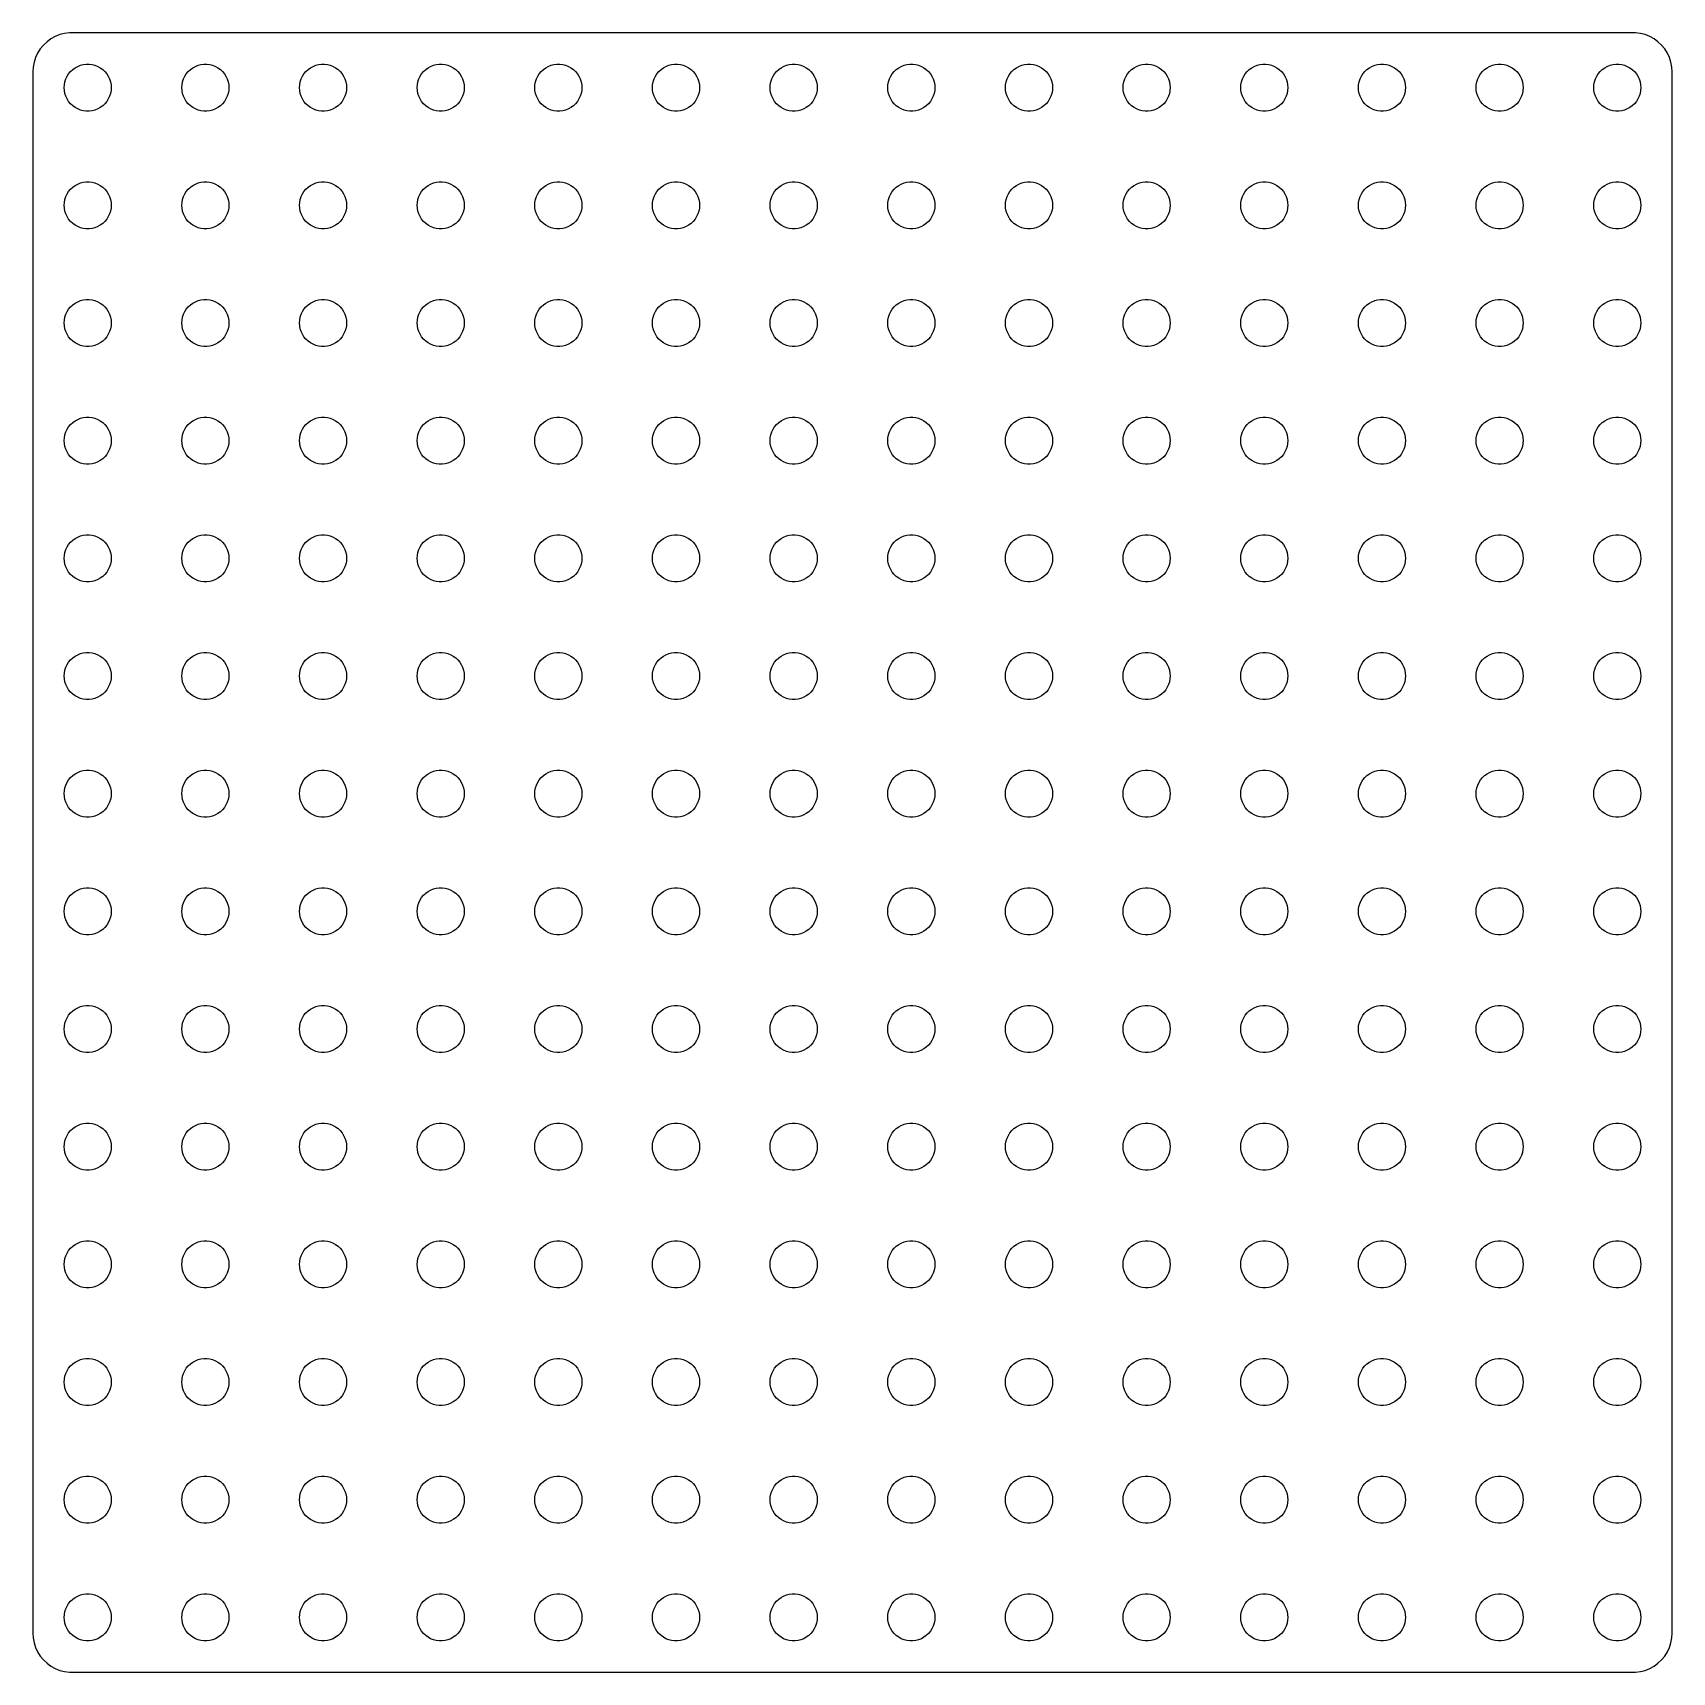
# Model space of a CAD drawing. Header units: metres. Extents: x 0 to 210, y 1 to 209.
import ezdxf

# ---------------------------------------------------------------- set-up
doc = ezdxf.new("R2010")
doc.units = ezdxf.units.M

msp = doc.modelspace()

# ---------------------------------------------------------------- linework, layer by layer
for p, q in [((3.37109, 209.024), (2.82086, 208.722)), ((3.95491, 209.255), (3.37109, 209.024)), ((4.56308, 209.411), (3.95491, 209.255)), ((5.18604, 209.49), (4.56308, 209.411)), ((204.814, 209.49), (5.18604, 209.49)), ((205.437, 209.411), (204.814, 209.49)), ((206.045, 209.255), (205.437, 209.411)), ((206.629, 209.024), (206.045, 209.255)), ((207.179, 208.722), (206.629, 209.024)), ((1.45491, 207.439), (1.11845, 206.909)), ((1.85515, 207.923), (1.45491, 207.439)), ((2.31287, 208.353), (1.85515, 207.923)), ((2.82086, 208.722), (2.31287, 208.353)), ((207.687, 208.353), (207.179, 208.722)), ((208.145, 207.923), (207.687, 208.353)), ((208.545, 207.439), (208.145, 207.923)), ((208.882, 206.909), (208.545, 207.439)), ((0.53941, 205.127), (0.5, 204.5)), ((0.65707, 205.743), (0.53941, 205.127)), ((0.85111, 206.341), (0.65707, 205.743)), ((1.11845, 206.909), (0.85111, 206.341)), ((5.58772, 204.812), (5.89252, 205.033)), ((5.89252, 205.033), (6.22266, 205.214)), ((6.22266, 205.214), (6.57294, 205.353)), ((6.57294, 205.353), (6.93785, 205.447)), ((6.93785, 205.447), (7.31161, 205.494)), ((7.31161, 205.494), (7.68837, 205.494)), ((7.68837, 205.494), (8.06213, 205.447)), ((8.06213, 205.447), (8.42705, 205.353)), ((8.42705, 205.353), (8.77733, 205.214)), ((8.77733, 205.214), (9.10747, 205.033)), ((9.10747, 205.033), (9.41226, 204.812)), ((20.5877, 204.812), (20.8925, 205.033)), ((20.8925, 205.033), (21.2227, 205.214)), ((21.2227, 205.214), (21.5729, 205.353)), ((21.5729, 205.353), (21.9379, 205.447)), ((21.9379, 205.447), (22.3116, 205.494)), ((22.3116, 205.494), (22.6884, 205.494)), ((22.6884, 205.494), (23.0621, 205.447)), ((23.0621, 205.447), (23.427, 205.353)), ((23.427, 205.353), (23.7773, 205.214)), ((23.7773, 205.214), (24.1075, 205.033)), ((24.1075, 205.033), (24.4123, 204.812)), ((35.5877, 204.812), (35.8925, 205.033)), ((35.8925, 205.033), (36.2227, 205.214)), ((36.2227, 205.214), (36.5729, 205.353)), ((36.5729, 205.353), (36.9379, 205.447)), ((36.9379, 205.447), (37.3116, 205.494)), ((37.3116, 205.494), (37.6884, 205.494)), ((37.6884, 205.494), (38.0621, 205.447)), ((38.0621, 205.447), (38.427, 205.353)), ((38.427, 205.353), (38.7773, 205.214)), ((38.7773, 205.214), (39.1075, 205.033)), ((39.1075, 205.033), (39.4123, 204.812)), ((50.5877, 204.812), (50.8925, 205.033)), ((50.8925, 205.033), (51.2227, 205.214)), ((51.2227, 205.214), (51.5729, 205.353)), ((51.5729, 205.353), (51.9379, 205.447)), ((51.9379, 205.447), (52.3116, 205.494)), ((52.3116, 205.494), (52.6884, 205.494)), ((52.6884, 205.494), (53.0621, 205.447)), ((53.0621, 205.447), (53.427, 205.353)), ((53.427, 205.353), (53.7773, 205.214)), ((53.7773, 205.214), (54.1075, 205.033)), ((54.1075, 205.033), (54.4123, 204.812)), ((65.5877, 204.812), (65.8925, 205.033)), ((65.8925, 205.033), (66.2227, 205.214)), ((66.2227, 205.214), (66.573, 205.353)), ((66.573, 205.353), (66.9379, 205.447)), ((66.9379, 205.447), (67.3116, 205.494)), ((67.3116, 205.494), (67.6884, 205.494)), ((67.6884, 205.494), (68.0621, 205.447)), ((68.0621, 205.447), (68.427, 205.353)), ((68.427, 205.353), (68.7773, 205.214)), ((68.7773, 205.214), (69.1075, 205.033)), ((69.1075, 205.033), (69.4123, 204.812)), ((80.5877, 204.812), (80.8925, 205.033)), ((80.8925, 205.033), (81.2227, 205.214)), ((81.2227, 205.214), (81.573, 205.353)), ((81.573, 205.353), (81.9379, 205.447)), ((81.9379, 205.447), (82.3116, 205.494)), ((82.3116, 205.494), (82.6884, 205.494)), ((82.6884, 205.494), (83.0621, 205.447)), ((83.0621, 205.447), (83.427, 205.353)), ((83.427, 205.353), (83.7773, 205.214)), ((83.7773, 205.214), (84.1075, 205.033)), ((84.1075, 205.033), (84.4123, 204.812)), ((95.5877, 204.812), (95.8925, 205.033)), ((95.8925, 205.033), (96.2227, 205.214)), ((96.2227, 205.214), (96.573, 205.353)), ((96.573, 205.353), (96.9379, 205.447)), ((96.9379, 205.447), (97.3116, 205.494)), ((97.3116, 205.494), (97.6884, 205.494)), ((97.6884, 205.494), (98.0621, 205.447)), ((98.0621, 205.447), (98.427, 205.353)), ((98.427, 205.353), (98.7773, 205.214)), ((98.7773, 205.214), (99.1075, 205.033)), ((99.1075, 205.033), (99.4123, 204.812)), ((110.588, 204.812), (110.893, 205.033)), ((110.893, 205.033), (111.223, 205.214)), ((111.223, 205.214), (111.573, 205.353)), ((111.573, 205.353), (111.938, 205.447)), ((111.938, 205.447), (112.312, 205.494)), ((112.312, 205.494), (112.688, 205.494)), ((112.688, 205.494), (113.062, 205.447)), ((113.062, 205.447), (113.427, 205.353)), ((113.427, 205.353), (113.777, 205.214)), ((113.777, 205.214), (114.107, 205.033)), ((114.107, 205.033), (114.412, 204.812)), ((125.588, 204.812), (125.893, 205.033)), ((125.893, 205.033), (126.223, 205.214)), ((126.223, 205.214), (126.573, 205.353)), ((126.573, 205.353), (126.938, 205.447)), ((126.938, 205.447), (127.312, 205.494)), ((127.312, 205.494), (127.688, 205.494)), ((127.688, 205.494), (128.062, 205.447)), ((128.062, 205.447), (128.427, 205.353)), ((128.427, 205.353), (128.777, 205.214)), ((128.777, 205.214), (129.107, 205.033)), ((129.107, 205.033), (129.412, 204.812)), ((140.588, 204.812), (140.893, 205.033)), ((140.893, 205.033), (141.223, 205.214)), ((141.223, 205.214), (141.573, 205.353)), ((141.573, 205.353), (141.938, 205.447)), ((141.938, 205.447), (142.312, 205.494)), ((142.312, 205.494), (142.688, 205.494)), ((142.688, 205.494), (143.062, 205.447)), ((143.062, 205.447), (143.427, 205.353)), ((143.427, 205.353), (143.777, 205.214)), ((143.777, 205.214), (144.107, 205.033)), ((144.107, 205.033), (144.412, 204.812)), ((155.588, 204.812), (155.893, 205.033)), ((155.893, 205.033), (156.223, 205.214)), ((156.223, 205.214), (156.573, 205.353)), ((156.573, 205.353), (156.938, 205.447)), ((156.938, 205.447), (157.312, 205.494)), ((157.312, 205.494), (157.688, 205.494)), ((157.688, 205.494), (158.062, 205.447)), ((158.062, 205.447), (158.427, 205.353)), ((158.427, 205.353), (158.777, 205.214)), ((158.777, 205.214), (159.107, 205.033)), ((159.107, 205.033), (159.412, 204.812)), ((170.588, 204.812), (170.893, 205.033)), ((170.893, 205.033), (171.223, 205.214)), ((171.223, 205.214), (171.573, 205.353)), ((171.573, 205.353), (171.938, 205.447)), ((171.938, 205.447), (172.312, 205.494)), ((172.312, 205.494), (172.688, 205.494)), ((172.688, 205.494), (173.062, 205.447)), ((173.062, 205.447), (173.427, 205.353)), ((173.427, 205.353), (173.777, 205.214)), ((173.777, 205.214), (174.107, 205.033)), ((174.107, 205.033), (174.412, 204.812)), ((185.588, 204.812), (185.893, 205.033)), ((185.893, 205.033), (186.223, 205.214)), ((186.223, 205.214), (186.573, 205.353)), ((186.573, 205.353), (186.938, 205.447)), ((186.938, 205.447), (187.312, 205.494)), ((187.312, 205.494), (187.688, 205.494)), ((187.688, 205.494), (188.062, 205.447)), ((188.062, 205.447), (188.427, 205.353)), ((188.427, 205.353), (188.777, 205.214)), ((188.777, 205.214), (189.107, 205.033)), ((189.107, 205.033), (189.412, 204.812)), ((200.588, 204.812), (200.893, 205.033)), ((200.893, 205.033), (201.223, 205.214)), ((201.223, 205.214), (201.573, 205.353)), ((201.573, 205.353), (201.938, 205.447)), ((201.938, 205.447), (202.312, 205.494)), ((202.312, 205.494), (202.688, 205.494)), ((202.688, 205.494), (203.062, 205.447)), ((203.062, 205.447), (203.427, 205.353)), ((203.427, 205.353), (203.777, 205.214)), ((203.777, 205.214), (204.107, 205.033)), ((204.107, 205.033), (204.412, 204.812)), ((209.149, 206.341), (208.882, 206.909)), ((209.343, 205.743), (209.149, 206.341)), ((209.461, 205.127), (209.343, 205.743)), ((209.5, 204.5), (209.461, 205.127)), ((0.5, 204.5), (0.5, 5.5)), ((4.5, 202.5), (4.52365, 202.876)), ((4.52365, 202.876), (4.59424, 203.246)), ((4.59424, 203.246), (4.71066, 203.604)), ((4.71066, 203.604), (4.87108, 203.945)), ((4.87108, 203.945), (5.07294, 204.263)), ((5.07294, 204.263), (5.31308, 204.554)), ((5.31308, 204.554), (5.58772, 204.812)), ((9.41226, 204.812), (9.6869, 204.554)), ((9.6869, 204.554), (9.92705, 204.263)), ((9.92705, 204.263), (10.1289, 203.945)), ((10.1289, 203.945), (10.2893, 203.604)), ((10.2893, 203.604), (10.4057, 203.246)), ((10.4057, 203.246), (10.4763, 202.876)), ((10.4763, 202.876), (10.5, 202.5)), ((19.5, 202.5), (19.5237, 202.876)), ((19.5237, 202.876), (19.5942, 203.246)), ((19.5942, 203.246), (19.7107, 203.604)), ((19.7107, 203.604), (19.8711, 203.945)), ((19.8711, 203.945), (20.0729, 204.263)), ((20.0729, 204.263), (20.3131, 204.554)), ((20.3131, 204.554), (20.5877, 204.812)), ((24.4123, 204.812), (24.6869, 204.554)), ((24.6869, 204.554), (24.927, 204.263)), ((24.927, 204.263), (25.1289, 203.945)), ((25.1289, 203.945), (25.2893, 203.604)), ((25.2893, 203.604), (25.4057, 203.246)), ((25.4057, 203.246), (25.4763, 202.876)), ((25.4763, 202.876), (25.5, 202.5)), ((34.5, 202.5), (34.5237, 202.876)), ((34.5237, 202.876), (34.5942, 203.246)), ((34.5942, 203.246), (34.7107, 203.604)), ((34.7107, 203.604), (34.8711, 203.945)), ((34.8711, 203.945), (35.0729, 204.263)), ((35.0729, 204.263), (35.3131, 204.554)), ((35.3131, 204.554), (35.5877, 204.812)), ((39.4123, 204.812), (39.6869, 204.554)), ((39.6869, 204.554), (39.927, 204.263)), ((39.927, 204.263), (40.1289, 203.945)), ((40.1289, 203.945), (40.2893, 203.604)), ((40.2893, 203.604), (40.4057, 203.246)), ((40.4057, 203.246), (40.4763, 202.876)), ((40.4763, 202.876), (40.5, 202.5)), ((49.5, 202.5), (49.5237, 202.876)), ((49.5237, 202.876), (49.5942, 203.246)), ((49.5942, 203.246), (49.7107, 203.604)), ((49.7107, 203.604), (49.8711, 203.945)), ((49.8711, 203.945), (50.0729, 204.263)), ((50.0729, 204.263), (50.3131, 204.554)), ((50.3131, 204.554), (50.5877, 204.812)), ((54.4123, 204.812), (54.6869, 204.554)), ((54.6869, 204.554), (54.927, 204.263)), ((54.927, 204.263), (55.1289, 203.945)), ((55.1289, 203.945), (55.2893, 203.604)), ((55.2893, 203.604), (55.4057, 203.246)), ((55.4057, 203.246), (55.4763, 202.876)), ((55.4763, 202.876), (55.5, 202.5)), ((64.5, 202.5), (64.5237, 202.876)), ((64.5237, 202.876), (64.5943, 203.246)), ((64.5943, 203.246), (64.7107, 203.604)), ((64.7107, 203.604), (64.8711, 203.945)), ((64.8711, 203.945), (65.073, 204.263)), ((65.073, 204.263), (65.3131, 204.554)), ((65.3131, 204.554), (65.5877, 204.812)), ((69.4123, 204.812), (69.6869, 204.554)), ((69.6869, 204.554), (69.927, 204.263)), ((69.927, 204.263), (70.1289, 203.945)), ((70.1289, 203.945), (70.2893, 203.604)), ((70.2893, 203.604), (70.4057, 203.246)), ((70.4057, 203.246), (70.4763, 202.876)), ((70.4763, 202.876), (70.5, 202.5)), ((79.5, 202.5), (79.5237, 202.876)), ((79.5237, 202.876), (79.5943, 203.246)), ((79.5943, 203.246), (79.7107, 203.604)), ((79.7107, 203.604), (79.8711, 203.945)), ((79.8711, 203.945), (80.073, 204.263)), ((80.073, 204.263), (80.3131, 204.554)), ((80.3131, 204.554), (80.5877, 204.812)), ((84.4123, 204.812), (84.6869, 204.554)), ((84.6869, 204.554), (84.927, 204.263)), ((84.927, 204.263), (85.1289, 203.945)), ((85.1289, 203.945), (85.2893, 203.604)), ((85.2893, 203.604), (85.4057, 203.246)), ((85.4057, 203.246), (85.4763, 202.876)), ((85.4763, 202.876), (85.5, 202.5)), ((94.5, 202.5), (94.5237, 202.876)), ((94.5237, 202.876), (94.5943, 203.246)), ((94.5943, 203.246), (94.7107, 203.604)), ((94.7107, 203.604), (94.8711, 203.945)), ((94.8711, 203.945), (95.073, 204.263)), ((95.073, 204.263), (95.3131, 204.554)), ((95.3131, 204.554), (95.5877, 204.812)), ((99.4123, 204.812), (99.6869, 204.554)), ((99.6869, 204.554), (99.927, 204.263)), ((99.927, 204.263), (100.129, 203.945)), ((100.129, 203.945), (100.289, 203.604)), ((100.289, 203.604), (100.406, 203.246)), ((100.406, 203.246), (100.476, 202.876)), ((100.476, 202.876), (100.5, 202.5)), ((109.5, 202.5), (109.524, 202.876)), ((109.524, 202.876), (109.594, 203.246)), ((109.594, 203.246), (109.711, 203.604)), ((109.711, 203.604), (109.871, 203.945)), ((109.871, 203.945), (110.073, 204.263)), ((110.073, 204.263), (110.313, 204.554)), ((110.313, 204.554), (110.588, 204.812)), ((114.412, 204.812), (114.687, 204.554)), ((114.687, 204.554), (114.927, 204.263)), ((114.927, 204.263), (115.129, 203.945)), ((115.129, 203.945), (115.289, 203.604)), ((115.289, 203.604), (115.406, 203.246)), ((115.406, 203.246), (115.476, 202.876)), ((115.476, 202.876), (115.5, 202.5)), ((124.5, 202.5), (124.524, 202.876)), ((124.524, 202.876), (124.594, 203.246)), ((124.594, 203.246), (124.711, 203.604)), ((124.711, 203.604), (124.871, 203.945)), ((124.871, 203.945), (125.073, 204.263)), ((125.073, 204.263), (125.313, 204.554)), ((125.313, 204.554), (125.588, 204.812)), ((129.412, 204.812), (129.687, 204.554)), ((129.687, 204.554), (129.927, 204.263)), ((129.927, 204.263), (130.129, 203.945)), ((130.129, 203.945), (130.289, 203.604)), ((130.289, 203.604), (130.406, 203.246)), ((130.406, 203.246), (130.476, 202.876)), ((130.476, 202.876), (130.5, 202.5)), ((139.5, 202.5), (139.524, 202.876)), ((139.524, 202.876), (139.594, 203.246)), ((139.594, 203.246), (139.711, 203.604)), ((139.711, 203.604), (139.871, 203.945)), ((139.871, 203.945), (140.073, 204.263)), ((140.073, 204.263), (140.313, 204.554)), ((140.313, 204.554), (140.588, 204.812)), ((144.412, 204.812), (144.687, 204.554)), ((144.687, 204.554), (144.927, 204.263)), ((144.927, 204.263), (145.129, 203.945)), ((145.129, 203.945), (145.289, 203.604)), ((145.289, 203.604), (145.406, 203.246)), ((145.406, 203.246), (145.476, 202.876)), ((145.476, 202.876), (145.5, 202.5)), ((154.5, 202.5), (154.524, 202.876)), ((154.524, 202.876), (154.594, 203.246)), ((154.594, 203.246), (154.711, 203.604)), ((154.711, 203.604), (154.871, 203.945)), ((154.871, 203.945), (155.073, 204.263)), ((155.073, 204.263), (155.313, 204.554)), ((155.313, 204.554), (155.588, 204.812)), ((159.412, 204.812), (159.687, 204.554)), ((159.687, 204.554), (159.927, 204.263)), ((159.927, 204.263), (160.129, 203.945)), ((160.129, 203.945), (160.289, 203.604)), ((160.289, 203.604), (160.406, 203.246)), ((160.406, 203.246), (160.476, 202.876)), ((160.476, 202.876), (160.5, 202.5)), ((169.5, 202.5), (169.524, 202.876)), ((169.524, 202.876), (169.594, 203.246)), ((169.594, 203.246), (169.711, 203.604)), ((169.711, 203.604), (169.871, 203.945)), ((169.871, 203.945), (170.073, 204.263)), ((170.073, 204.263), (170.313, 204.554)), ((170.313, 204.554), (170.588, 204.812)), ((174.412, 204.812), (174.687, 204.554)), ((174.687, 204.554), (174.927, 204.263)), ((174.927, 204.263), (175.129, 203.945)), ((175.129, 203.945), (175.289, 203.604)), ((175.289, 203.604), (175.406, 203.246)), ((175.406, 203.246), (175.476, 202.876)), ((175.476, 202.876), (175.5, 202.5)), ((184.5, 202.5), (184.524, 202.876)), ((184.524, 202.876), (184.594, 203.246)), ((184.594, 203.246), (184.711, 203.604)), ((184.711, 203.604), (184.871, 203.945)), ((184.871, 203.945), (185.073, 204.263)), ((185.073, 204.263), (185.313, 204.554)), ((185.313, 204.554), (185.588, 204.812)), ((189.412, 204.812), (189.687, 204.554)), ((189.687, 204.554), (189.927, 204.263)), ((189.927, 204.263), (190.129, 203.945)), ((190.129, 203.945), (190.289, 203.604)), ((190.289, 203.604), (190.406, 203.246)), ((190.406, 203.246), (190.476, 202.876)), ((190.476, 202.876), (190.5, 202.5)), ((199.5, 202.5), (199.524, 202.876)), ((199.524, 202.876), (199.594, 203.246)), ((199.594, 203.246), (199.711, 203.604)), ((199.711, 203.604), (199.871, 203.945)), ((199.871, 203.945), (200.073, 204.263)), ((200.073, 204.263), (200.313, 204.554)), ((200.313, 204.554), (200.588, 204.812)), ((204.412, 204.812), (204.687, 204.554)), ((204.687, 204.554), (204.927, 204.263)), ((204.927, 204.263), (205.129, 203.945)), ((205.129, 203.945), (205.289, 203.604)), ((205.289, 203.604), (205.406, 203.246)), ((205.406, 203.246), (205.476, 202.876)), ((205.476, 202.876), (205.5, 202.5)), ((209.5, 5.5), (209.5, 204.5)), ((4.52365, 202.124), (4.5, 202.5)), ((4.59424, 201.754), (4.52365, 202.124)), ((4.71066, 201.396), (4.59424, 201.754)), ((4.87108, 201.055), (4.71066, 201.396)), ((5.07294, 200.737), (4.87108, 201.055)), ((5.31308, 200.446), (5.07294, 200.737)), ((9.92705, 200.737), (9.6869, 200.446)), ((10.1289, 201.055), (9.92705, 200.737)), ((10.2893, 201.396), (10.1289, 201.055)), ((10.4057, 201.754), (10.2893, 201.396)), ((10.4763, 202.124), (10.4057, 201.754)), ((10.5, 202.5), (10.4763, 202.124)), ((19.5237, 202.124), (19.5, 202.5)), ((19.5942, 201.754), (19.5237, 202.124)), ((19.7107, 201.396), (19.5942, 201.754)), ((19.8711, 201.055), (19.7107, 201.396)), ((20.0729, 200.737), (19.8711, 201.055)), ((20.3131, 200.446), (20.0729, 200.737)), ((24.927, 200.737), (24.6869, 200.446)), ((25.1289, 201.055), (24.927, 200.737)), ((25.2893, 201.396), (25.1289, 201.055)), ((25.4057, 201.754), (25.2893, 201.396)), ((25.4763, 202.124), (25.4057, 201.754)), ((25.5, 202.5), (25.4763, 202.124)), ((34.5237, 202.124), (34.5, 202.5)), ((34.5942, 201.754), (34.5237, 202.124)), ((34.7107, 201.396), (34.5942, 201.754)), ((34.8711, 201.055), (34.7107, 201.396)), ((35.0729, 200.737), (34.8711, 201.055)), ((35.3131, 200.446), (35.0729, 200.737)), ((39.927, 200.737), (39.6869, 200.446)), ((40.1289, 201.055), (39.927, 200.737)), ((40.2893, 201.396), (40.1289, 201.055)), ((40.4057, 201.754), (40.2893, 201.396)), ((40.4763, 202.124), (40.4057, 201.754)), ((40.5, 202.5), (40.4763, 202.124)), ((49.5237, 202.124), (49.5, 202.5)), ((49.5942, 201.754), (49.5237, 202.124)), ((49.7107, 201.396), (49.5942, 201.754)), ((49.8711, 201.055), (49.7107, 201.396)), ((50.0729, 200.737), (49.8711, 201.055)), ((50.3131, 200.446), (50.0729, 200.737)), ((54.927, 200.737), (54.6869, 200.446)), ((55.1289, 201.055), (54.927, 200.737)), ((55.2893, 201.396), (55.1289, 201.055)), ((55.4057, 201.754), (55.2893, 201.396)), ((55.4763, 202.124), (55.4057, 201.754)), ((55.5, 202.5), (55.4763, 202.124)), ((64.5237, 202.124), (64.5, 202.5)), ((64.5943, 201.754), (64.5237, 202.124)), ((64.7107, 201.396), (64.5943, 201.754)), ((64.8711, 201.055), (64.7107, 201.396)), ((65.073, 200.737), (64.8711, 201.055)), ((65.3131, 200.446), (65.073, 200.737)), ((69.927, 200.737), (69.6869, 200.446)), ((70.1289, 201.055), (69.927, 200.737)), ((70.2893, 201.396), (70.1289, 201.055)), ((70.4057, 201.754), (70.2893, 201.396)), ((70.4763, 202.124), (70.4057, 201.754)), ((70.5, 202.5), (70.4763, 202.124)), ((79.5237, 202.124), (79.5, 202.5)), ((79.5943, 201.754), (79.5237, 202.124)), ((79.7107, 201.396), (79.5943, 201.754)), ((79.8711, 201.055), (79.7107, 201.396)), ((80.073, 200.737), (79.8711, 201.055)), ((80.3131, 200.446), (80.073, 200.737)), ((84.927, 200.737), (84.6869, 200.446)), ((85.1289, 201.055), (84.927, 200.737)), ((85.2893, 201.396), (85.1289, 201.055)), ((85.4057, 201.754), (85.2893, 201.396)), ((85.4763, 202.124), (85.4057, 201.754)), ((85.5, 202.5), (85.4763, 202.124)), ((94.5237, 202.124), (94.5, 202.5)), ((94.5943, 201.754), (94.5237, 202.124)), ((94.7107, 201.396), (94.5943, 201.754)), ((94.8711, 201.055), (94.7107, 201.396)), ((95.073, 200.737), (94.8711, 201.055)), ((95.3131, 200.446), (95.073, 200.737)), ((99.927, 200.737), (99.6869, 200.446)), ((100.129, 201.055), (99.927, 200.737)), ((100.289, 201.396), (100.129, 201.055)), ((100.406, 201.754), (100.289, 201.396)), ((100.476, 202.124), (100.406, 201.754)), ((100.5, 202.5), (100.476, 202.124)), ((109.524, 202.124), (109.5, 202.5)), ((109.594, 201.754), (109.524, 202.124)), ((109.711, 201.396), (109.594, 201.754)), ((109.871, 201.055), (109.711, 201.396)), ((110.073, 200.737), (109.871, 201.055)), ((110.313, 200.446), (110.073, 200.737)), ((114.927, 200.737), (114.687, 200.446)), ((115.129, 201.055), (114.927, 200.737)), ((115.289, 201.396), (115.129, 201.055)), ((115.406, 201.754), (115.289, 201.396)), ((115.476, 202.124), (115.406, 201.754)), ((115.5, 202.5), (115.476, 202.124)), ((124.524, 202.124), (124.5, 202.5)), ((124.594, 201.754), (124.524, 202.124)), ((124.711, 201.396), (124.594, 201.754)), ((124.871, 201.055), (124.711, 201.396)), ((125.073, 200.737), (124.871, 201.055)), ((125.313, 200.446), (125.073, 200.737)), ((129.927, 200.737), (129.687, 200.446)), ((130.129, 201.055), (129.927, 200.737)), ((130.289, 201.396), (130.129, 201.055)), ((130.406, 201.754), (130.289, 201.396)), ((130.476, 202.124), (130.406, 201.754)), ((130.5, 202.5), (130.476, 202.124)), ((139.524, 202.124), (139.5, 202.5)), ((139.594, 201.754), (139.524, 202.124)), ((139.711, 201.396), (139.594, 201.754)), ((139.871, 201.055), (139.711, 201.396)), ((140.073, 200.737), (139.871, 201.055)), ((140.313, 200.446), (140.073, 200.737)), ((144.927, 200.737), (144.687, 200.446)), ((145.129, 201.055), (144.927, 200.737)), ((145.289, 201.396), (145.129, 201.055)), ((145.406, 201.754), (145.289, 201.396)), ((145.476, 202.124), (145.406, 201.754)), ((145.5, 202.5), (145.476, 202.124)), ((154.524, 202.124), (154.5, 202.5)), ((154.594, 201.754), (154.524, 202.124)), ((154.711, 201.396), (154.594, 201.754)), ((154.871, 201.055), (154.711, 201.396)), ((155.073, 200.737), (154.871, 201.055)), ((155.313, 200.446), (155.073, 200.737)), ((159.927, 200.737), (159.687, 200.446)), ((160.129, 201.055), (159.927, 200.737)), ((160.289, 201.396), (160.129, 201.055)), ((160.406, 201.754), (160.289, 201.396)), ((160.476, 202.124), (160.406, 201.754)), ((160.5, 202.5), (160.476, 202.124)), ((169.524, 202.124), (169.5, 202.5)), ((169.594, 201.754), (169.524, 202.124)), ((169.711, 201.396), (169.594, 201.754)), ((169.871, 201.055), (169.711, 201.396)), ((170.073, 200.737), (169.871, 201.055)), ((170.313, 200.446), (170.073, 200.737)), ((174.927, 200.737), (174.687, 200.446)), ((175.129, 201.055), (174.927, 200.737)), ((175.289, 201.396), (175.129, 201.055)), ((175.406, 201.754), (175.289, 201.396)), ((175.476, 202.124), (175.406, 201.754)), ((175.5, 202.5), (175.476, 202.124)), ((184.524, 202.124), (184.5, 202.5)), ((184.594, 201.754), (184.524, 202.124)), ((184.711, 201.396), (184.594, 201.754)), ((184.871, 201.055), (184.711, 201.396)), ((185.073, 200.737), (184.871, 201.055)), ((185.313, 200.446), (185.073, 200.737)), ((189.927, 200.737), (189.687, 200.446)), ((190.129, 201.055), (189.927, 200.737)), ((190.289, 201.396), (190.129, 201.055)), ((190.406, 201.754), (190.289, 201.396)), ((190.476, 202.124), (190.406, 201.754)), ((190.5, 202.5), (190.476, 202.124)), ((199.524, 202.124), (199.5, 202.5)), ((199.594, 201.754), (199.524, 202.124)), ((199.711, 201.396), (199.594, 201.754)), ((199.871, 201.055), (199.711, 201.396)), ((200.073, 200.737), (199.871, 201.055)), ((200.313, 200.446), (200.073, 200.737)), ((204.927, 200.737), (204.687, 200.446)), ((205.129, 201.055), (204.927, 200.737)), ((205.289, 201.396), (205.129, 201.055)), ((205.406, 201.754), (205.289, 201.396)), ((205.476, 202.124), (205.406, 201.754)), ((205.5, 202.5), (205.476, 202.124)), ((5.58772, 200.188), (5.31308, 200.446)), ((5.89252, 199.967), (5.58772, 200.188)), ((6.22266, 199.786), (5.89252, 199.967)), ((6.57294, 199.647), (6.22266, 199.786)), ((6.93785, 199.553), (6.57294, 199.647)), ((7.31161, 199.506), (6.93785, 199.553)), ((7.68837, 199.506), (7.31161, 199.506)), ((8.06213, 199.553), (7.68837, 199.506)), ((8.42705, 199.647), (8.06213, 199.553)), ((8.77733, 199.786), (8.42705, 199.647)), ((9.10747, 199.967), (8.77733, 199.786)), ((9.41226, 200.188), (9.10747, 199.967)), ((9.6869, 200.446), (9.41226, 200.188)), ((20.5877, 200.188), (20.3131, 200.446)), ((20.8925, 199.967), (20.5877, 200.188)), ((21.2227, 199.786), (20.8925, 199.967)), ((21.5729, 199.647), (21.2227, 199.786)), ((21.9379, 199.553), (21.5729, 199.647)), ((22.3116, 199.506), (21.9379, 199.553)), ((22.6884, 199.506), (22.3116, 199.506)), ((23.0621, 199.553), (22.6884, 199.506)), ((23.427, 199.647), (23.0621, 199.553)), ((23.7773, 199.786), (23.427, 199.647)), ((24.1075, 199.967), (23.7773, 199.786)), ((24.4123, 200.188), (24.1075, 199.967)), ((24.6869, 200.446), (24.4123, 200.188)), ((35.5877, 200.188), (35.3131, 200.446)), ((35.8925, 199.967), (35.5877, 200.188)), ((36.2227, 199.786), (35.8925, 199.967)), ((36.5729, 199.647), (36.2227, 199.786)), ((36.9379, 199.553), (36.5729, 199.647)), ((37.3116, 199.506), (36.9379, 199.553)), ((37.6884, 199.506), (37.3116, 199.506)), ((38.0621, 199.553), (37.6884, 199.506)), ((38.427, 199.647), (38.0621, 199.553)), ((38.7773, 199.786), (38.427, 199.647)), ((39.1075, 199.967), (38.7773, 199.786)), ((39.4123, 200.188), (39.1075, 199.967)), ((39.6869, 200.446), (39.4123, 200.188)), ((50.5877, 200.188), (50.3131, 200.446)), ((50.8925, 199.967), (50.5877, 200.188)), ((51.2227, 199.786), (50.8925, 199.967)), ((51.5729, 199.647), (51.2227, 199.786)), ((51.9379, 199.553), (51.5729, 199.647)), ((52.3116, 199.506), (51.9379, 199.553)), ((52.6884, 199.506), (52.3116, 199.506)), ((53.0621, 199.553), (52.6884, 199.506)), ((53.427, 199.647), (53.0621, 199.553)), ((53.7773, 199.786), (53.427, 199.647)), ((54.1075, 199.967), (53.7773, 199.786)), ((54.4123, 200.188), (54.1075, 199.967)), ((54.6869, 200.446), (54.4123, 200.188)), ((65.5877, 200.188), (65.3131, 200.446)), ((65.8925, 199.967), (65.5877, 200.188)), ((66.2227, 199.786), (65.8925, 199.967)), ((66.573, 199.647), (66.2227, 199.786)), ((66.9379, 199.553), (66.573, 199.647)), ((67.3116, 199.506), (66.9379, 199.553)), ((67.6884, 199.506), (67.3116, 199.506)), ((68.0621, 199.553), (67.6884, 199.506)), ((68.427, 199.647), (68.0621, 199.553)), ((68.7773, 199.786), (68.427, 199.647)), ((69.1075, 199.967), (68.7773, 199.786)), ((69.4123, 200.188), (69.1075, 199.967)), ((69.6869, 200.446), (69.4123, 200.188)), ((80.5877, 200.188), (80.3131, 200.446)), ((80.8925, 199.967), (80.5877, 200.188)), ((81.2227, 199.786), (80.8925, 199.967)), ((81.573, 199.647), (81.2227, 199.786)), ((81.9379, 199.553), (81.573, 199.647)), ((82.3116, 199.506), (81.9379, 199.553)), ((82.6884, 199.506), (82.3116, 199.506)), ((83.0621, 199.553), (82.6884, 199.506)), ((83.427, 199.647), (83.0621, 199.553)), ((83.7773, 199.786), (83.427, 199.647)), ((84.1075, 199.967), (83.7773, 199.786)), ((84.4123, 200.188), (84.1075, 199.967)), ((84.6869, 200.446), (84.4123, 200.188)), ((95.5877, 200.188), (95.3131, 200.446)), ((95.8925, 199.967), (95.5877, 200.188)), ((96.2227, 199.786), (95.8925, 199.967)), ((96.573, 199.647), (96.2227, 199.786)), ((96.9379, 199.553), (96.573, 199.647)), ((97.3116, 199.506), (96.9379, 199.553)), ((97.6884, 199.506), (97.3116, 199.506)), ((98.0621, 199.553), (97.6884, 199.506)), ((98.427, 199.647), (98.0621, 199.553)), ((98.7773, 199.786), (98.427, 199.647)), ((99.1075, 199.967), (98.7773, 199.786)), ((99.4123, 200.188), (99.1075, 199.967)), ((99.6869, 200.446), (99.4123, 200.188)), ((110.588, 200.188), (110.313, 200.446)), ((110.893, 199.967), (110.588, 200.188)), ((111.223, 199.786), (110.893, 199.967)), ((111.573, 199.647), (111.223, 199.786)), ((111.938, 199.553), (111.573, 199.647)), ((112.312, 199.506), (111.938, 199.553)), ((112.688, 199.506), (112.312, 199.506)), ((113.062, 199.553), (112.688, 199.506)), ((113.427, 199.647), (113.062, 199.553)), ((113.777, 199.786), (113.427, 199.647)), ((114.107, 199.967), (113.777, 199.786)), ((114.412, 200.188), (114.107, 199.967)), ((114.687, 200.446), (114.412, 200.188)), ((125.588, 200.188), (125.313, 200.446)), ((125.893, 199.967), (125.588, 200.188)), ((126.223, 199.786), (125.893, 199.967)), ((126.573, 199.647), (126.223, 199.786)), ((126.938, 199.553), (126.573, 199.647)), ((127.312, 199.506), (126.938, 199.553)), ((127.688, 199.506), (127.312, 199.506)), ((128.062, 199.553), (127.688, 199.506)), ((128.427, 199.647), (128.062, 199.553)), ((128.777, 199.786), (128.427, 199.647)), ((129.107, 199.967), (128.777, 199.786)), ((129.412, 200.188), (129.107, 199.967)), ((129.687, 200.446), (129.412, 200.188)), ((140.588, 200.188), (140.313, 200.446)), ((140.893, 199.967), (140.588, 200.188)), ((141.223, 199.786), (140.893, 199.967)), ((141.573, 199.647), (141.223, 199.786)), ((141.938, 199.553), (141.573, 199.647)), ((142.312, 199.506), (141.938, 199.553)), ((142.688, 199.506), (142.312, 199.506)), ((143.062, 199.553), (142.688, 199.506)), ((143.427, 199.647), (143.062, 199.553)), ((143.777, 199.786), (143.427, 199.647)), ((144.107, 199.967), (143.777, 199.786)), ((144.412, 200.188), (144.107, 199.967)), ((144.687, 200.446), (144.412, 200.188)), ((155.588, 200.188), (155.313, 200.446)), ((155.893, 199.967), (155.588, 200.188)), ((156.223, 199.786), (155.893, 199.967)), ((156.573, 199.647), (156.223, 199.786)), ((156.938, 199.553), (156.573, 199.647)), ((157.312, 199.506), (156.938, 199.553)), ((157.688, 199.506), (157.312, 199.506)), ((158.062, 199.553), (157.688, 199.506)), ((158.427, 199.647), (158.062, 199.553)), ((158.777, 199.786), (158.427, 199.647)), ((159.107, 199.967), (158.777, 199.786)), ((159.412, 200.188), (159.107, 199.967)), ((159.687, 200.446), (159.412, 200.188)), ((170.588, 200.188), (170.313, 200.446)), ((170.893, 199.967), (170.588, 200.188)), ((171.223, 199.786), (170.893, 199.967)), ((171.573, 199.647), (171.223, 199.786)), ((171.938, 199.553), (171.573, 199.647)), ((172.312, 199.506), (171.938, 199.553)), ((172.688, 199.506), (172.312, 199.506)), ((173.062, 199.553), (172.688, 199.506)), ((173.427, 199.647), (173.062, 199.553)), ((173.777, 199.786), (173.427, 199.647)), ((174.107, 199.967), (173.777, 199.786)), ((174.412, 200.188), (174.107, 199.967)), ((174.687, 200.446), (174.412, 200.188)), ((185.588, 200.188), (185.313, 200.446)), ((185.893, 199.967), (185.588, 200.188)), ((186.223, 199.786), (185.893, 199.967)), ((186.573, 199.647), (186.223, 199.786)), ((186.938, 199.553), (186.573, 199.647)), ((187.312, 199.506), (186.938, 199.553)), ((187.688, 199.506), (187.312, 199.506)), ((188.062, 199.553), (187.688, 199.506)), ((188.427, 199.647), (188.062, 199.553)), ((188.777, 199.786), (188.427, 199.647)), ((189.107, 199.967), (188.777, 199.786)), ((189.412, 200.188), (189.107, 199.967)), ((189.687, 200.446), (189.412, 200.188)), ((200.588, 200.188), (200.313, 200.446)), ((200.893, 199.967), (200.588, 200.188)), ((201.223, 199.786), (200.893, 199.967)), ((201.573, 199.647), (201.223, 199.786)), ((201.938, 199.553), (201.573, 199.647)), ((202.312, 199.506), (201.938, 199.553)), ((202.688, 199.506), (202.312, 199.506)), ((203.062, 199.553), (202.688, 199.506)), ((203.427, 199.647), (203.062, 199.553)), ((203.777, 199.786), (203.427, 199.647)), ((204.107, 199.967), (203.777, 199.786)), ((204.412, 200.188), (204.107, 199.967)), ((204.687, 200.446), (204.412, 200.188)), ((5.89252, 190.033), (6.22266, 190.214)), ((6.22266, 190.214), (6.57294, 190.353)), ((6.57294, 190.353), (6.93785, 190.447)), ((6.93785, 190.447), (7.31161, 190.494)), ((7.31161, 190.494), (7.68837, 190.494)), ((7.68837, 190.494), (8.06213, 190.447)), ((8.06213, 190.447), (8.42705, 190.353)), ((8.42705, 190.353), (8.77733, 190.214)), ((8.77733, 190.214), (9.10747, 190.033)), ((20.8925, 190.033), (21.2227, 190.214)), ((21.2227, 190.214), (21.5729, 190.353)), ((21.5729, 190.353), (21.9379, 190.447)), ((21.9379, 190.447), (22.3116, 190.494)), ((22.3116, 190.494), (22.6884, 190.494)), ((22.6884, 190.494), (23.0621, 190.447)), ((23.0621, 190.447), (23.427, 190.353)), ((23.427, 190.353), (23.7773, 190.214)), ((23.7773, 190.214), (24.1075, 190.033)), ((35.8925, 190.033), (36.2227, 190.214)), ((36.2227, 190.214), (36.5729, 190.353)), ((36.5729, 190.353), (36.9379, 190.447)), ((36.9379, 190.447), (37.3116, 190.494)), ((37.3116, 190.494), (37.6884, 190.494)), ((37.6884, 190.494), (38.0621, 190.447)), ((38.0621, 190.447), (38.427, 190.353)), ((38.427, 190.353), (38.7773, 190.214)), ((38.7773, 190.214), (39.1075, 190.033)), ((50.8925, 190.033), (51.2227, 190.214)), ((51.2227, 190.214), (51.5729, 190.353)), ((51.5729, 190.353), (51.9379, 190.447)), ((51.9379, 190.447), (52.3116, 190.494)), ((52.3116, 190.494), (52.6884, 190.494)), ((52.6884, 190.494), (53.0621, 190.447)), ((53.0621, 190.447), (53.427, 190.353)), ((53.427, 190.353), (53.7773, 190.214)), ((53.7773, 190.214), (54.1075, 190.033)), ((65.8925, 190.033), (66.2227, 190.214)), ((66.2227, 190.214), (66.573, 190.353)), ((66.573, 190.353), (66.9379, 190.447)), ((66.9379, 190.447), (67.3116, 190.494)), ((67.3116, 190.494), (67.6884, 190.494)), ((67.6884, 190.494), (68.0621, 190.447)), ((68.0621, 190.447), (68.427, 190.353)), ((68.427, 190.353), (68.7773, 190.214)), ((68.7773, 190.214), (69.1075, 190.033)), ((80.8925, 190.033), (81.2227, 190.214)), ((81.2227, 190.214), (81.573, 190.353)), ((81.573, 190.353), (81.9379, 190.447)), ((81.9379, 190.447), (82.3116, 190.494)), ((82.3116, 190.494), (82.6884, 190.494)), ((82.6884, 190.494), (83.0621, 190.447)), ((83.0621, 190.447), (83.427, 190.353)), ((83.427, 190.353), (83.7773, 190.214)), ((83.7773, 190.214), (84.1075, 190.033)), ((95.8925, 190.033), (96.2227, 190.214)), ((96.2227, 190.214), (96.573, 190.353)), ((96.573, 190.353), (96.9379, 190.447)), ((96.9379, 190.447), (97.3116, 190.494)), ((97.3116, 190.494), (97.6884, 190.494)), ((97.6884, 190.494), (98.0621, 190.447)), ((98.0621, 190.447), (98.427, 190.353)), ((98.427, 190.353), (98.7773, 190.214)), ((98.7773, 190.214), (99.1075, 190.033)), ((110.893, 190.033), (111.223, 190.214)), ((111.223, 190.214), (111.573, 190.353)), ((111.573, 190.353), (111.938, 190.447)), ((111.938, 190.447), (112.312, 190.494)), ((112.312, 190.494), (112.688, 190.494)), ((112.688, 190.494), (113.062, 190.447)), ((113.062, 190.447), (113.427, 190.353)), ((113.427, 190.353), (113.777, 190.214)), ((113.777, 190.214), (114.107, 190.033)), ((125.893, 190.033), (126.223, 190.214)), ((126.223, 190.214), (126.573, 190.353)), ((126.573, 190.353), (126.938, 190.447)), ((126.938, 190.447), (127.312, 190.494)), ((127.312, 190.494), (127.688, 190.494)), ((127.688, 190.494), (128.062, 190.447)), ((128.062, 190.447), (128.427, 190.353)), ((128.427, 190.353), (128.777, 190.214)), ((128.777, 190.214), (129.107, 190.033)), ((140.893, 190.033), (141.223, 190.214)), ((141.223, 190.214), (141.573, 190.353)), ((141.573, 190.353), (141.938, 190.447)), ((141.938, 190.447), (142.312, 190.494)), ((142.312, 190.494), (142.688, 190.494)), ((142.688, 190.494), (143.062, 190.447)), ((143.062, 190.447), (143.427, 190.353)), ((143.427, 190.353), (143.777, 190.214)), ((143.777, 190.214), (144.107, 190.033)), ((155.893, 190.033), (156.223, 190.214)), ((156.223, 190.214), (156.573, 190.353)), ((156.573, 190.353), (156.938, 190.447)), ((156.938, 190.447), (157.312, 190.494)), ((157.312, 190.494), (157.688, 190.494)), ((157.688, 190.494), (158.062, 190.447)), ((158.062, 190.447), (158.427, 190.353)), ((158.427, 190.353), (158.777, 190.214)), ((158.777, 190.214), (159.107, 190.033)), ((170.893, 190.033), (171.223, 190.214)), ((171.223, 190.214), (171.573, 190.353)), ((171.573, 190.353), (171.938, 190.447)), ((171.938, 190.447), (172.312, 190.494)), ((172.312, 190.494), (172.688, 190.494)), ((172.688, 190.494), (173.062, 190.447)), ((173.062, 190.447), (173.427, 190.353)), ((173.427, 190.353), (173.777, 190.214)), ((173.777, 190.214), (174.107, 190.033)), ((185.893, 190.033), (186.223, 190.214)), ((186.223, 190.214), (186.573, 190.353)), ((186.573, 190.353), (186.938, 190.447)), ((186.938, 190.447), (187.312, 190.494)), ((187.312, 190.494), (187.688, 190.494)), ((187.688, 190.494), (188.062, 190.447)), ((188.062, 190.447), (188.427, 190.353)), ((188.427, 190.353), (188.777, 190.214)), ((188.777, 190.214), (189.107, 190.033)), ((200.893, 190.033), (201.223, 190.214)), ((201.223, 190.214), (201.573, 190.353)), ((201.573, 190.353), (201.938, 190.447)), ((201.938, 190.447), (202.312, 190.494)), ((202.312, 190.494), (202.688, 190.494)), ((202.688, 190.494), (203.062, 190.447)), ((203.062, 190.447), (203.427, 190.353)), ((203.427, 190.353), (203.777, 190.214)), ((203.777, 190.214), (204.107, 190.033)), ((4.52365, 187.876), (4.59424, 188.246)), ((4.59424, 188.246), (4.71066, 188.604)), ((4.71066, 188.604), (4.87108, 188.945)), ((4.87108, 188.945), (5.07294, 189.263)), ((5.07294, 189.263), (5.31308, 189.554)), ((5.31308, 189.554), (5.58772, 189.812)), ((5.58772, 189.812), (5.89252, 190.033)), ((9.10747, 190.033), (9.41226, 189.812)), ((9.41226, 189.812), (9.6869, 189.554)), ((9.6869, 189.554), (9.92705, 189.263)), ((9.92705, 189.263), (10.1289, 188.945)), ((10.1289, 188.945), (10.2893, 188.604)), ((10.2893, 188.604), (10.4057, 188.246)), ((10.4057, 188.246), (10.4763, 187.876)), ((19.5237, 187.876), (19.5942, 188.246)), ((19.5942, 188.246), (19.7107, 188.604)), ((19.7107, 188.604), (19.8711, 188.945)), ((19.8711, 188.945), (20.0729, 189.263)), ((20.0729, 189.263), (20.3131, 189.554)), ((20.3131, 189.554), (20.5877, 189.812)), ((20.5877, 189.812), (20.8925, 190.033)), ((24.1075, 190.033), (24.4123, 189.812)), ((24.4123, 189.812), (24.6869, 189.554)), ((24.6869, 189.554), (24.927, 189.263)), ((24.927, 189.263), (25.1289, 188.945)), ((25.1289, 188.945), (25.2893, 188.604)), ((25.2893, 188.604), (25.4057, 188.246)), ((25.4057, 188.246), (25.4763, 187.876)), ((34.5237, 187.876), (34.5942, 188.246)), ((34.5942, 188.246), (34.7107, 188.604)), ((34.7107, 188.604), (34.8711, 188.945)), ((34.8711, 188.945), (35.0729, 189.263)), ((35.0729, 189.263), (35.3131, 189.554)), ((35.3131, 189.554), (35.5877, 189.812)), ((35.5877, 189.812), (35.8925, 190.033)), ((39.1075, 190.033), (39.4123, 189.812)), ((39.4123, 189.812), (39.6869, 189.554)), ((39.6869, 189.554), (39.927, 189.263)), ((39.927, 189.263), (40.1289, 188.945)), ((40.1289, 188.945), (40.2893, 188.604)), ((40.2893, 188.604), (40.4057, 188.246)), ((40.4057, 188.246), (40.4763, 187.876)), ((49.5237, 187.876), (49.5942, 188.246)), ((49.5942, 188.246), (49.7107, 188.604)), ((49.7107, 188.604), (49.8711, 188.945)), ((49.8711, 188.945), (50.0729, 189.263)), ((50.0729, 189.263), (50.3131, 189.554)), ((50.3131, 189.554), (50.5877, 189.812)), ((50.5877, 189.812), (50.8925, 190.033)), ((54.1075, 190.033), (54.4123, 189.812)), ((54.4123, 189.812), (54.6869, 189.554)), ((54.6869, 189.554), (54.927, 189.263)), ((54.927, 189.263), (55.1289, 188.945)), ((55.1289, 188.945), (55.2893, 188.604)), ((55.2893, 188.604), (55.4057, 188.246)), ((55.4057, 188.246), (55.4763, 187.876)), ((64.5237, 187.876), (64.5943, 188.246)), ((64.5943, 188.246), (64.7107, 188.604)), ((64.7107, 188.604), (64.8711, 188.945)), ((64.8711, 188.945), (65.073, 189.263)), ((65.073, 189.263), (65.3131, 189.554)), ((65.3131, 189.554), (65.5877, 189.812)), ((65.5877, 189.812), (65.8925, 190.033)), ((69.1075, 190.033), (69.4123, 189.812)), ((69.4123, 189.812), (69.6869, 189.554)), ((69.6869, 189.554), (69.927, 189.263)), ((69.927, 189.263), (70.1289, 188.945)), ((70.1289, 188.945), (70.2893, 188.604)), ((70.2893, 188.604), (70.4057, 188.246)), ((70.4057, 188.246), (70.4763, 187.876)), ((79.5237, 187.876), (79.5943, 188.246)), ((79.5943, 188.246), (79.7107, 188.604)), ((79.7107, 188.604), (79.8711, 188.945)), ((79.8711, 188.945), (80.073, 189.263)), ((80.073, 189.263), (80.3131, 189.554)), ((80.3131, 189.554), (80.5877, 189.812)), ((80.5877, 189.812), (80.8925, 190.033)), ((84.1075, 190.033), (84.4123, 189.812)), ((84.4123, 189.812), (84.6869, 189.554)), ((84.6869, 189.554), (84.927, 189.263)), ((84.927, 189.263), (85.1289, 188.945)), ((85.1289, 188.945), (85.2893, 188.604)), ((85.2893, 188.604), (85.4057, 188.246)), ((85.4057, 188.246), (85.4763, 187.876)), ((94.5237, 187.876), (94.5943, 188.246)), ((94.5943, 188.246), (94.7107, 188.604)), ((94.7107, 188.604), (94.8711, 188.945)), ((94.8711, 188.945), (95.073, 189.263)), ((95.073, 189.263), (95.3131, 189.554)), ((95.3131, 189.554), (95.5877, 189.812)), ((95.5877, 189.812), (95.8925, 190.033)), ((99.1075, 190.033), (99.4123, 189.812)), ((99.4123, 189.812), (99.6869, 189.554)), ((99.6869, 189.554), (99.927, 189.263)), ((99.927, 189.263), (100.129, 188.945)), ((100.129, 188.945), (100.289, 188.604)), ((100.289, 188.604), (100.406, 188.246)), ((100.406, 188.246), (100.476, 187.876)), ((109.524, 187.876), (109.594, 188.246)), ((109.594, 188.246), (109.711, 188.604)), ((109.711, 188.604), (109.871, 188.945)), ((109.871, 188.945), (110.073, 189.263)), ((110.073, 189.263), (110.313, 189.554)), ((110.313, 189.554), (110.588, 189.812)), ((110.588, 189.812), (110.893, 190.033)), ((114.107, 190.033), (114.412, 189.812)), ((114.412, 189.812), (114.687, 189.554)), ((114.687, 189.554), (114.927, 189.263)), ((114.927, 189.263), (115.129, 188.945)), ((115.129, 188.945), (115.289, 188.604)), ((115.289, 188.604), (115.406, 188.246)), ((115.406, 188.246), (115.476, 187.876)), ((124.524, 187.876), (124.594, 188.246)), ((124.594, 188.246), (124.711, 188.604)), ((124.711, 188.604), (124.871, 188.945)), ((124.871, 188.945), (125.073, 189.263)), ((125.073, 189.263), (125.313, 189.554)), ((125.313, 189.554), (125.588, 189.812)), ((125.588, 189.812), (125.893, 190.033)), ((129.107, 190.033), (129.412, 189.812)), ((129.412, 189.812), (129.687, 189.554)), ((129.687, 189.554), (129.927, 189.263)), ((129.927, 189.263), (130.129, 188.945)), ((130.129, 188.945), (130.289, 188.604)), ((130.289, 188.604), (130.406, 188.246)), ((130.406, 188.246), (130.476, 187.876)), ((139.524, 187.876), (139.594, 188.246)), ((139.594, 188.246), (139.711, 188.604)), ((139.711, 188.604), (139.871, 188.945)), ((139.871, 188.945), (140.073, 189.263)), ((140.073, 189.263), (140.313, 189.554)), ((140.313, 189.554), (140.588, 189.812)), ((140.588, 189.812), (140.893, 190.033)), ((144.107, 190.033), (144.412, 189.812)), ((144.412, 189.812), (144.687, 189.554)), ((144.687, 189.554), (144.927, 189.263)), ((144.927, 189.263), (145.129, 188.945)), ((145.129, 188.945), (145.289, 188.604)), ((145.289, 188.604), (145.406, 188.246)), ((145.406, 188.246), (145.476, 187.876)), ((154.524, 187.876), (154.594, 188.246)), ((154.594, 188.246), (154.711, 188.604)), ((154.711, 188.604), (154.871, 188.945)), ((154.871, 188.945), (155.073, 189.263)), ((155.073, 189.263), (155.313, 189.554)), ((155.313, 189.554), (155.588, 189.812)), ((155.588, 189.812), (155.893, 190.033)), ((159.107, 190.033), (159.412, 189.812)), ((159.412, 189.812), (159.687, 189.554)), ((159.687, 189.554), (159.927, 189.263)), ((159.927, 189.263), (160.129, 188.945)), ((160.129, 188.945), (160.289, 188.604)), ((160.289, 188.604), (160.406, 188.246)), ((160.406, 188.246), (160.476, 187.876)), ((169.524, 187.876), (169.594, 188.246)), ((169.594, 188.246), (169.711, 188.604)), ((169.711, 188.604), (169.871, 188.945)), ((169.871, 188.945), (170.073, 189.263)), ((170.073, 189.263), (170.313, 189.554)), ((170.313, 189.554), (170.588, 189.812)), ((170.588, 189.812), (170.893, 190.033)), ((174.107, 190.033), (174.412, 189.812)), ((174.412, 189.812), (174.687, 189.554)), ((174.687, 189.554), (174.927, 189.263)), ((174.927, 189.263), (175.129, 188.945)), ((175.129, 188.945), (175.289, 188.604)), ((175.289, 188.604), (175.406, 188.246)), ((175.406, 188.246), (175.476, 187.876)), ((184.524, 187.876), (184.594, 188.246)), ((184.594, 188.246), (184.711, 188.604)), ((184.711, 188.604), (184.871, 188.945)), ((184.871, 188.945), (185.073, 189.263)), ((185.073, 189.263), (185.313, 189.554)), ((185.313, 189.554), (185.588, 189.812)), ((185.588, 189.812), (185.893, 190.033)), ((189.107, 190.033), (189.412, 189.812)), ((189.412, 189.812), (189.687, 189.554)), ((189.687, 189.554), (189.927, 189.263)), ((189.927, 189.263), (190.129, 188.945)), ((190.129, 188.945), (190.289, 188.604)), ((190.289, 188.604), (190.406, 188.246)), ((190.406, 188.246), (190.476, 187.876)), ((199.524, 187.876), (199.594, 188.246)), ((199.594, 188.246), (199.711, 188.604)), ((199.711, 188.604), (199.871, 188.945)), ((199.871, 188.945), (200.073, 189.263)), ((200.073, 189.263), (200.313, 189.554)), ((200.313, 189.554), (200.588, 189.812)), ((200.588, 189.812), (200.893, 190.033)), ((204.107, 190.033), (204.412, 189.812)), ((204.412, 189.812), (204.687, 189.554)), ((204.687, 189.554), (204.927, 189.263)), ((204.927, 189.263), (205.129, 188.945)), ((205.129, 188.945), (205.289, 188.604)), ((205.289, 188.604), (205.406, 188.246)), ((205.406, 188.246), (205.476, 187.876)), ((4.5, 187.5), (4.52365, 187.876)), ((4.52365, 187.124), (4.5, 187.5)), ((4.59424, 186.754), (4.52365, 187.124)), ((4.71066, 186.396), (4.59424, 186.754)), ((4.87108, 186.055), (4.71066, 186.396)), ((5.07294, 185.737), (4.87108, 186.055)), ((10.1289, 186.055), (9.92705, 185.737)), ((10.2893, 186.396), (10.1289, 186.055)), ((10.4057, 186.754), (10.2893, 186.396)), ((10.4763, 187.124), (10.4057, 186.754)), ((10.4763, 187.876), (10.5, 187.5)), ((10.5, 187.5), (10.4763, 187.124)), ((19.5, 187.5), (19.5237, 187.876)), ((19.5237, 187.124), (19.5, 187.5)), ((19.5942, 186.754), (19.5237, 187.124)), ((19.7107, 186.396), (19.5942, 186.754)), ((19.8711, 186.055), (19.7107, 186.396)), ((20.0729, 185.737), (19.8711, 186.055)), ((25.1289, 186.055), (24.927, 185.737)), ((25.2893, 186.396), (25.1289, 186.055)), ((25.4057, 186.754), (25.2893, 186.396)), ((25.4763, 187.124), (25.4057, 186.754)), ((25.4763, 187.876), (25.5, 187.5)), ((25.5, 187.5), (25.4763, 187.124)), ((34.5, 187.5), (34.5237, 187.876)), ((34.5237, 187.124), (34.5, 187.5)), ((34.5942, 186.754), (34.5237, 187.124)), ((34.7107, 186.396), (34.5942, 186.754)), ((34.8711, 186.055), (34.7107, 186.396)), ((35.0729, 185.737), (34.8711, 186.055)), ((40.1289, 186.055), (39.927, 185.737)), ((40.2893, 186.396), (40.1289, 186.055)), ((40.4057, 186.754), (40.2893, 186.396)), ((40.4763, 187.124), (40.4057, 186.754)), ((40.4763, 187.876), (40.5, 187.5)), ((40.5, 187.5), (40.4763, 187.124)), ((49.5, 187.5), (49.5237, 187.876)), ((49.5237, 187.124), (49.5, 187.5)), ((49.5942, 186.754), (49.5237, 187.124)), ((49.7107, 186.396), (49.5942, 186.754)), ((49.8711, 186.055), (49.7107, 186.396)), ((50.0729, 185.737), (49.8711, 186.055)), ((55.1289, 186.055), (54.927, 185.737)), ((55.2893, 186.396), (55.1289, 186.055)), ((55.4057, 186.754), (55.2893, 186.396)), ((55.4763, 187.124), (55.4057, 186.754)), ((55.4763, 187.876), (55.5, 187.5)), ((55.5, 187.5), (55.4763, 187.124)), ((64.5, 187.5), (64.5237, 187.876)), ((64.5237, 187.124), (64.5, 187.5)), ((64.5943, 186.754), (64.5237, 187.124)), ((64.7107, 186.396), (64.5943, 186.754)), ((64.8711, 186.055), (64.7107, 186.396)), ((65.073, 185.737), (64.8711, 186.055)), ((70.1289, 186.055), (69.927, 185.737)), ((70.2893, 186.396), (70.1289, 186.055)), ((70.4057, 186.754), (70.2893, 186.396)), ((70.4763, 187.124), (70.4057, 186.754)), ((70.4763, 187.876), (70.5, 187.5)), ((70.5, 187.5), (70.4763, 187.124)), ((79.5, 187.5), (79.5237, 187.876)), ((79.5237, 187.124), (79.5, 187.5)), ((79.5943, 186.754), (79.5237, 187.124)), ((79.7107, 186.396), (79.5943, 186.754)), ((79.8711, 186.055), (79.7107, 186.396)), ((80.073, 185.737), (79.8711, 186.055)), ((85.1289, 186.055), (84.927, 185.737)), ((85.2893, 186.396), (85.1289, 186.055)), ((85.4057, 186.754), (85.2893, 186.396)), ((85.4763, 187.124), (85.4057, 186.754)), ((85.4763, 187.876), (85.5, 187.5)), ((85.5, 187.5), (85.4763, 187.124)), ((94.5, 187.5), (94.5237, 187.876)), ((94.5237, 187.124), (94.5, 187.5)), ((94.5943, 186.754), (94.5237, 187.124)), ((94.7107, 186.396), (94.5943, 186.754)), ((94.8711, 186.055), (94.7107, 186.396)), ((95.073, 185.737), (94.8711, 186.055)), ((100.129, 186.055), (99.927, 185.737)), ((100.289, 186.396), (100.129, 186.055)), ((100.406, 186.754), (100.289, 186.396)), ((100.476, 187.124), (100.406, 186.754)), ((100.476, 187.876), (100.5, 187.5)), ((100.5, 187.5), (100.476, 187.124)), ((109.5, 187.5), (109.524, 187.876)), ((109.524, 187.124), (109.5, 187.5)), ((109.594, 186.754), (109.524, 187.124)), ((109.711, 186.396), (109.594, 186.754)), ((109.871, 186.055), (109.711, 186.396)), ((110.073, 185.737), (109.871, 186.055)), ((115.129, 186.055), (114.927, 185.737)), ((115.289, 186.396), (115.129, 186.055)), ((115.406, 186.754), (115.289, 186.396)), ((115.476, 187.124), (115.406, 186.754)), ((115.476, 187.876), (115.5, 187.5)), ((115.5, 187.5), (115.476, 187.124)), ((124.5, 187.5), (124.524, 187.876)), ((124.524, 187.124), (124.5, 187.5)), ((124.594, 186.754), (124.524, 187.124)), ((124.711, 186.396), (124.594, 186.754)), ((124.871, 186.055), (124.711, 186.396)), ((125.073, 185.737), (124.871, 186.055)), ((130.129, 186.055), (129.927, 185.737)), ((130.289, 186.396), (130.129, 186.055)), ((130.406, 186.754), (130.289, 186.396)), ((130.476, 187.124), (130.406, 186.754)), ((130.476, 187.876), (130.5, 187.5)), ((130.5, 187.5), (130.476, 187.124)), ((139.5, 187.5), (139.524, 187.876)), ((139.524, 187.124), (139.5, 187.5)), ((139.594, 186.754), (139.524, 187.124)), ((139.711, 186.396), (139.594, 186.754)), ((139.871, 186.055), (139.711, 186.396)), ((140.073, 185.737), (139.871, 186.055)), ((145.129, 186.055), (144.927, 185.737)), ((145.289, 186.396), (145.129, 186.055)), ((145.406, 186.754), (145.289, 186.396)), ((145.476, 187.124), (145.406, 186.754)), ((145.476, 187.876), (145.5, 187.5)), ((145.5, 187.5), (145.476, 187.124)), ((154.5, 187.5), (154.524, 187.876)), ((154.524, 187.124), (154.5, 187.5)), ((154.594, 186.754), (154.524, 187.124)), ((154.711, 186.396), (154.594, 186.754)), ((154.871, 186.055), (154.711, 186.396)), ((155.073, 185.737), (154.871, 186.055)), ((160.129, 186.055), (159.927, 185.737)), ((160.289, 186.396), (160.129, 186.055)), ((160.406, 186.754), (160.289, 186.396)), ((160.476, 187.124), (160.406, 186.754)), ((160.476, 187.876), (160.5, 187.5)), ((160.5, 187.5), (160.476, 187.124)), ((169.5, 187.5), (169.524, 187.876)), ((169.524, 187.124), (169.5, 187.5)), ((169.594, 186.754), (169.524, 187.124)), ((169.711, 186.396), (169.594, 186.754)), ((169.871, 186.055), (169.711, 186.396)), ((170.073, 185.737), (169.871, 186.055)), ((175.129, 186.055), (174.927, 185.737)), ((175.289, 186.396), (175.129, 186.055)), ((175.406, 186.754), (175.289, 186.396)), ((175.476, 187.124), (175.406, 186.754)), ((175.476, 187.876), (175.5, 187.5)), ((175.5, 187.5), (175.476, 187.124)), ((184.5, 187.5), (184.524, 187.876)), ((184.524, 187.124), (184.5, 187.5)), ((184.594, 186.754), (184.524, 187.124)), ((184.711, 186.396), (184.594, 186.754)), ((184.871, 186.055), (184.711, 186.396)), ((185.073, 185.737), (184.871, 186.055)), ((190.129, 186.055), (189.927, 185.737)), ((190.289, 186.396), (190.129, 186.055)), ((190.406, 186.754), (190.289, 186.396)), ((190.476, 187.124), (190.406, 186.754)), ((190.476, 187.876), (190.5, 187.5)), ((190.5, 187.5), (190.476, 187.124)), ((199.5, 187.5), (199.524, 187.876)), ((199.524, 187.124), (199.5, 187.5)), ((199.594, 186.754), (199.524, 187.124)), ((199.711, 186.396), (199.594, 186.754)), ((199.871, 186.055), (199.711, 186.396)), ((200.073, 185.737), (199.871, 186.055)), ((205.129, 186.055), (204.927, 185.737)), ((205.289, 186.396), (205.129, 186.055)), ((205.406, 186.754), (205.289, 186.396)), ((205.476, 187.124), (205.406, 186.754)), ((205.476, 187.876), (205.5, 187.5)), ((205.5, 187.5), (205.476, 187.124)), ((5.31308, 185.446), (5.07294, 185.737)), ((5.58772, 185.188), (5.31308, 185.446)), ((5.89252, 184.967), (5.58772, 185.188)), ((6.22266, 184.786), (5.89252, 184.967)), ((6.57294, 184.647), (6.22266, 184.786)), ((6.93785, 184.553), (6.57294, 184.647)), ((7.31161, 184.506), (6.93785, 184.553)), ((7.68837, 184.506), (7.31161, 184.506)), ((8.06213, 184.553), (7.68837, 184.506)), ((8.42705, 184.647), (8.06213, 184.553)), ((8.77733, 184.786), (8.42705, 184.647)), ((9.10747, 184.967), (8.77733, 184.786)), ((9.41226, 185.188), (9.10747, 184.967)), ((9.6869, 185.446), (9.41226, 185.188)), ((9.92705, 185.737), (9.6869, 185.446)), ((20.3131, 185.446), (20.0729, 185.737)), ((20.5877, 185.188), (20.3131, 185.446)), ((20.8925, 184.967), (20.5877, 185.188)), ((21.2227, 184.786), (20.8925, 184.967)), ((21.5729, 184.647), (21.2227, 184.786)), ((21.9379, 184.553), (21.5729, 184.647)), ((22.3116, 184.506), (21.9379, 184.553)), ((22.6884, 184.506), (22.3116, 184.506)), ((23.0621, 184.553), (22.6884, 184.506)), ((23.427, 184.647), (23.0621, 184.553)), ((23.7773, 184.786), (23.427, 184.647)), ((24.1075, 184.967), (23.7773, 184.786)), ((24.4123, 185.188), (24.1075, 184.967)), ((24.6869, 185.446), (24.4123, 185.188)), ((24.927, 185.737), (24.6869, 185.446)), ((35.3131, 185.446), (35.0729, 185.737)), ((35.5877, 185.188), (35.3131, 185.446)), ((35.8925, 184.967), (35.5877, 185.188)), ((36.2227, 184.786), (35.8925, 184.967)), ((36.5729, 184.647), (36.2227, 184.786)), ((36.9379, 184.553), (36.5729, 184.647)), ((37.3116, 184.506), (36.9379, 184.553)), ((37.6884, 184.506), (37.3116, 184.506)), ((38.0621, 184.553), (37.6884, 184.506)), ((38.427, 184.647), (38.0621, 184.553)), ((38.7773, 184.786), (38.427, 184.647)), ((39.1075, 184.967), (38.7773, 184.786)), ((39.4123, 185.188), (39.1075, 184.967)), ((39.6869, 185.446), (39.4123, 185.188)), ((39.927, 185.737), (39.6869, 185.446)), ((50.3131, 185.446), (50.0729, 185.737)), ((50.5877, 185.188), (50.3131, 185.446)), ((50.8925, 184.967), (50.5877, 185.188)), ((51.2227, 184.786), (50.8925, 184.967)), ((51.5729, 184.647), (51.2227, 184.786)), ((51.9379, 184.553), (51.5729, 184.647)), ((52.3116, 184.506), (51.9379, 184.553)), ((52.6884, 184.506), (52.3116, 184.506)), ((53.0621, 184.553), (52.6884, 184.506)), ((53.427, 184.647), (53.0621, 184.553)), ((53.7773, 184.786), (53.427, 184.647)), ((54.1075, 184.967), (53.7773, 184.786)), ((54.4123, 185.188), (54.1075, 184.967)), ((54.6869, 185.446), (54.4123, 185.188)), ((54.927, 185.737), (54.6869, 185.446)), ((65.3131, 185.446), (65.073, 185.737)), ((65.5877, 185.188), (65.3131, 185.446)), ((65.8925, 184.967), (65.5877, 185.188)), ((66.2227, 184.786), (65.8925, 184.967)), ((66.573, 184.647), (66.2227, 184.786)), ((66.9379, 184.553), (66.573, 184.647)), ((67.3116, 184.506), (66.9379, 184.553)), ((67.6884, 184.506), (67.3116, 184.506)), ((68.0621, 184.553), (67.6884, 184.506)), ((68.427, 184.647), (68.0621, 184.553)), ((68.7773, 184.786), (68.427, 184.647)), ((69.1075, 184.967), (68.7773, 184.786)), ((69.4123, 185.188), (69.1075, 184.967)), ((69.6869, 185.446), (69.4123, 185.188)), ((69.927, 185.737), (69.6869, 185.446)), ((80.3131, 185.446), (80.073, 185.737)), ((80.5877, 185.188), (80.3131, 185.446)), ((80.8925, 184.967), (80.5877, 185.188)), ((81.2227, 184.786), (80.8925, 184.967)), ((81.573, 184.647), (81.2227, 184.786)), ((81.9379, 184.553), (81.573, 184.647)), ((82.3116, 184.506), (81.9379, 184.553)), ((82.6884, 184.506), (82.3116, 184.506)), ((83.0621, 184.553), (82.6884, 184.506)), ((83.427, 184.647), (83.0621, 184.553)), ((83.7773, 184.786), (83.427, 184.647)), ((84.1075, 184.967), (83.7773, 184.786)), ((84.4123, 185.188), (84.1075, 184.967)), ((84.6869, 185.446), (84.4123, 185.188)), ((84.927, 185.737), (84.6869, 185.446)), ((95.3131, 185.446), (95.073, 185.737)), ((95.5877, 185.188), (95.3131, 185.446)), ((95.8925, 184.967), (95.5877, 185.188)), ((96.2227, 184.786), (95.8925, 184.967)), ((96.573, 184.647), (96.2227, 184.786)), ((96.9379, 184.553), (96.573, 184.647)), ((97.3116, 184.506), (96.9379, 184.553)), ((97.6884, 184.506), (97.3116, 184.506)), ((98.0621, 184.553), (97.6884, 184.506)), ((98.427, 184.647), (98.0621, 184.553)), ((98.7773, 184.786), (98.427, 184.647)), ((99.1075, 184.967), (98.7773, 184.786)), ((99.4123, 185.188), (99.1075, 184.967)), ((99.6869, 185.446), (99.4123, 185.188)), ((99.927, 185.737), (99.6869, 185.446)), ((110.313, 185.446), (110.073, 185.737)), ((110.588, 185.188), (110.313, 185.446)), ((110.893, 184.967), (110.588, 185.188)), ((111.223, 184.786), (110.893, 184.967)), ((111.573, 184.647), (111.223, 184.786)), ((111.938, 184.553), (111.573, 184.647)), ((112.312, 184.506), (111.938, 184.553)), ((112.688, 184.506), (112.312, 184.506)), ((113.062, 184.553), (112.688, 184.506)), ((113.427, 184.647), (113.062, 184.553)), ((113.777, 184.786), (113.427, 184.647)), ((114.107, 184.967), (113.777, 184.786)), ((114.412, 185.188), (114.107, 184.967)), ((114.687, 185.446), (114.412, 185.188)), ((114.927, 185.737), (114.687, 185.446)), ((125.313, 185.446), (125.073, 185.737)), ((125.588, 185.188), (125.313, 185.446)), ((125.893, 184.967), (125.588, 185.188)), ((126.223, 184.786), (125.893, 184.967)), ((126.573, 184.647), (126.223, 184.786)), ((126.938, 184.553), (126.573, 184.647)), ((127.312, 184.506), (126.938, 184.553)), ((127.688, 184.506), (127.312, 184.506)), ((128.062, 184.553), (127.688, 184.506)), ((128.427, 184.647), (128.062, 184.553)), ((128.777, 184.786), (128.427, 184.647)), ((129.107, 184.967), (128.777, 184.786)), ((129.412, 185.188), (129.107, 184.967)), ((129.687, 185.446), (129.412, 185.188)), ((129.927, 185.737), (129.687, 185.446)), ((140.313, 185.446), (140.073, 185.737)), ((140.588, 185.188), (140.313, 185.446)), ((140.893, 184.967), (140.588, 185.188)), ((141.223, 184.786), (140.893, 184.967)), ((141.573, 184.647), (141.223, 184.786)), ((141.938, 184.553), (141.573, 184.647)), ((142.312, 184.506), (141.938, 184.553)), ((142.688, 184.506), (142.312, 184.506)), ((143.062, 184.553), (142.688, 184.506)), ((143.427, 184.647), (143.062, 184.553)), ((143.777, 184.786), (143.427, 184.647)), ((144.107, 184.967), (143.777, 184.786)), ((144.412, 185.188), (144.107, 184.967)), ((144.687, 185.446), (144.412, 185.188)), ((144.927, 185.737), (144.687, 185.446)), ((155.313, 185.446), (155.073, 185.737)), ((155.588, 185.188), (155.313, 185.446)), ((155.893, 184.967), (155.588, 185.188)), ((156.223, 184.786), (155.893, 184.967)), ((156.573, 184.647), (156.223, 184.786)), ((156.938, 184.553), (156.573, 184.647)), ((157.312, 184.506), (156.938, 184.553)), ((157.688, 184.506), (157.312, 184.506)), ((158.062, 184.553), (157.688, 184.506)), ((158.427, 184.647), (158.062, 184.553)), ((158.777, 184.786), (158.427, 184.647)), ((159.107, 184.967), (158.777, 184.786)), ((159.412, 185.188), (159.107, 184.967)), ((159.687, 185.446), (159.412, 185.188)), ((159.927, 185.737), (159.687, 185.446)), ((170.313, 185.446), (170.073, 185.737)), ((170.588, 185.188), (170.313, 185.446)), ((170.893, 184.967), (170.588, 185.188)), ((171.223, 184.786), (170.893, 184.967)), ((171.573, 184.647), (171.223, 184.786)), ((171.938, 184.553), (171.573, 184.647)), ((172.312, 184.506), (171.938, 184.553)), ((172.688, 184.506), (172.312, 184.506)), ((173.062, 184.553), (172.688, 184.506)), ((173.427, 184.647), (173.062, 184.553)), ((173.777, 184.786), (173.427, 184.647)), ((174.107, 184.967), (173.777, 184.786)), ((174.412, 185.188), (174.107, 184.967)), ((174.687, 185.446), (174.412, 185.188)), ((174.927, 185.737), (174.687, 185.446)), ((185.313, 185.446), (185.073, 185.737)), ((185.588, 185.188), (185.313, 185.446)), ((185.893, 184.967), (185.588, 185.188)), ((186.223, 184.786), (185.893, 184.967)), ((186.573, 184.647), (186.223, 184.786)), ((186.938, 184.553), (186.573, 184.647)), ((187.312, 184.506), (186.938, 184.553)), ((187.688, 184.506), (187.312, 184.506)), ((188.062, 184.553), (187.688, 184.506)), ((188.427, 184.647), (188.062, 184.553)), ((188.777, 184.786), (188.427, 184.647)), ((189.107, 184.967), (188.777, 184.786)), ((189.412, 185.188), (189.107, 184.967)), ((189.687, 185.446), (189.412, 185.188)), ((189.927, 185.737), (189.687, 185.446)), ((200.313, 185.446), (200.073, 185.737)), ((200.588, 185.188), (200.313, 185.446)), ((200.893, 184.967), (200.588, 185.188)), ((201.223, 184.786), (200.893, 184.967)), ((201.573, 184.647), (201.223, 184.786)), ((201.938, 184.553), (201.573, 184.647)), ((202.312, 184.506), (201.938, 184.553)), ((202.688, 184.506), (202.312, 184.506)), ((203.062, 184.553), (202.688, 184.506)), ((203.427, 184.647), (203.062, 184.553)), ((203.777, 184.786), (203.427, 184.647)), ((204.107, 184.967), (203.777, 184.786)), ((204.412, 185.188), (204.107, 184.967)), ((204.687, 185.446), (204.412, 185.188)), ((204.927, 185.737), (204.687, 185.446)), ((4.59424, 173.246), (4.71066, 173.604)), ((4.71066, 173.604), (4.87108, 173.945)), ((4.87108, 173.945), (5.07294, 174.263)), ((5.07294, 174.263), (5.31308, 174.554)), ((5.31308, 174.554), (5.58772, 174.812)), ((5.58772, 174.812), (5.89252, 175.033)), ((5.89252, 175.033), (6.22266, 175.214)), ((6.22266, 175.214), (6.57294, 175.353)), ((6.57294, 175.353), (6.93785, 175.447)), ((6.93785, 175.447), (7.31161, 175.494)), ((7.31161, 175.494), (7.68837, 175.494)), ((7.68837, 175.494), (8.06213, 175.447)), ((8.06213, 175.447), (8.42705, 175.353)), ((8.42705, 175.353), (8.77733, 175.214)), ((8.77733, 175.214), (9.10747, 175.033)), ((9.10747, 175.033), (9.41226, 174.812)), ((9.41226, 174.812), (9.6869, 174.554)), ((9.6869, 174.554), (9.92705, 174.263)), ((9.92705, 174.263), (10.1289, 173.945)), ((10.1289, 173.945), (10.2893, 173.604)), ((10.2893, 173.604), (10.4057, 173.246)), ((19.5942, 173.246), (19.7107, 173.604)), ((19.7107, 173.604), (19.8711, 173.945)), ((19.8711, 173.945), (20.0729, 174.263)), ((20.0729, 174.263), (20.3131, 174.554)), ((20.3131, 174.554), (20.5877, 174.812)), ((20.5877, 174.812), (20.8925, 175.033)), ((20.8925, 175.033), (21.2227, 175.214)), ((21.2227, 175.214), (21.5729, 175.353)), ((21.5729, 175.353), (21.9379, 175.447)), ((21.9379, 175.447), (22.3116, 175.494)), ((22.3116, 175.494), (22.6884, 175.494)), ((22.6884, 175.494), (23.0621, 175.447)), ((23.0621, 175.447), (23.427, 175.353)), ((23.427, 175.353), (23.7773, 175.214)), ((23.7773, 175.214), (24.1075, 175.033)), ((24.1075, 175.033), (24.4123, 174.812)), ((24.4123, 174.812), (24.6869, 174.554)), ((24.6869, 174.554), (24.927, 174.263)), ((24.927, 174.263), (25.1289, 173.945)), ((25.1289, 173.945), (25.2893, 173.604)), ((25.2893, 173.604), (25.4057, 173.246)), ((34.5942, 173.246), (34.7107, 173.604)), ((34.7107, 173.604), (34.8711, 173.945)), ((34.8711, 173.945), (35.0729, 174.263)), ((35.0729, 174.263), (35.3131, 174.554)), ((35.3131, 174.554), (35.5877, 174.812)), ((35.5877, 174.812), (35.8925, 175.033)), ((35.8925, 175.033), (36.2227, 175.214)), ((36.2227, 175.214), (36.5729, 175.353)), ((36.5729, 175.353), (36.9379, 175.447)), ((36.9379, 175.447), (37.3116, 175.494)), ((37.3116, 175.494), (37.6884, 175.494)), ((37.6884, 175.494), (38.0621, 175.447)), ((38.0621, 175.447), (38.427, 175.353)), ((38.427, 175.353), (38.7773, 175.214)), ((38.7773, 175.214), (39.1075, 175.033)), ((39.1075, 175.033), (39.4123, 174.812)), ((39.4123, 174.812), (39.6869, 174.554)), ((39.6869, 174.554), (39.927, 174.263)), ((39.927, 174.263), (40.1289, 173.945)), ((40.1289, 173.945), (40.2893, 173.604)), ((40.2893, 173.604), (40.4057, 173.246)), ((49.5942, 173.246), (49.7107, 173.604)), ((49.7107, 173.604), (49.8711, 173.945)), ((49.8711, 173.945), (50.0729, 174.263)), ((50.0729, 174.263), (50.3131, 174.554)), ((50.3131, 174.554), (50.5877, 174.812)), ((50.5877, 174.812), (50.8925, 175.033)), ((50.8925, 175.033), (51.2227, 175.214)), ((51.2227, 175.214), (51.5729, 175.353)), ((51.5729, 175.353), (51.9379, 175.447)), ((51.9379, 175.447), (52.3116, 175.494)), ((52.3116, 175.494), (52.6884, 175.494)), ((52.6884, 175.494), (53.0621, 175.447)), ((53.0621, 175.447), (53.427, 175.353)), ((53.427, 175.353), (53.7773, 175.214)), ((53.7773, 175.214), (54.1075, 175.033)), ((54.1075, 175.033), (54.4123, 174.812)), ((54.4123, 174.812), (54.6869, 174.554)), ((54.6869, 174.554), (54.927, 174.263)), ((54.927, 174.263), (55.1289, 173.945)), ((55.1289, 173.945), (55.2893, 173.604)), ((55.2893, 173.604), (55.4057, 173.246)), ((64.5943, 173.246), (64.7107, 173.604)), ((64.7107, 173.604), (64.8711, 173.945)), ((64.8711, 173.945), (65.073, 174.263)), ((65.073, 174.263), (65.3131, 174.554)), ((65.3131, 174.554), (65.5877, 174.812)), ((65.5877, 174.812), (65.8925, 175.033)), ((65.8925, 175.033), (66.2227, 175.214)), ((66.2227, 175.214), (66.573, 175.353)), ((66.573, 175.353), (66.9379, 175.447)), ((66.9379, 175.447), (67.3116, 175.494)), ((67.3116, 175.494), (67.6884, 175.494)), ((67.6884, 175.494), (68.0621, 175.447)), ((68.0621, 175.447), (68.427, 175.353)), ((68.427, 175.353), (68.7773, 175.214)), ((68.7773, 175.214), (69.1075, 175.033)), ((69.1075, 175.033), (69.4123, 174.812)), ((69.4123, 174.812), (69.6869, 174.554)), ((69.6869, 174.554), (69.927, 174.263)), ((69.927, 174.263), (70.1289, 173.945)), ((70.1289, 173.945), (70.2893, 173.604)), ((70.2893, 173.604), (70.4057, 173.246)), ((79.5943, 173.246), (79.7107, 173.604)), ((79.7107, 173.604), (79.8711, 173.945)), ((79.8711, 173.945), (80.073, 174.263)), ((80.073, 174.263), (80.3131, 174.554)), ((80.3131, 174.554), (80.5877, 174.812)), ((80.5877, 174.812), (80.8925, 175.033)), ((80.8925, 175.033), (81.2227, 175.214)), ((81.2227, 175.214), (81.573, 175.353)), ((81.573, 175.353), (81.9379, 175.447)), ((81.9379, 175.447), (82.3116, 175.494)), ((82.3116, 175.494), (82.6884, 175.494)), ((82.6884, 175.494), (83.0621, 175.447)), ((83.0621, 175.447), (83.427, 175.353)), ((83.427, 175.353), (83.7773, 175.214)), ((83.7773, 175.214), (84.1075, 175.033)), ((84.1075, 175.033), (84.4123, 174.812)), ((84.4123, 174.812), (84.6869, 174.554)), ((84.6869, 174.554), (84.927, 174.263)), ((84.927, 174.263), (85.1289, 173.945)), ((85.1289, 173.945), (85.2893, 173.604)), ((85.2893, 173.604), (85.4057, 173.246)), ((94.5943, 173.246), (94.7107, 173.604)), ((94.7107, 173.604), (94.8711, 173.945)), ((94.8711, 173.945), (95.073, 174.263)), ((95.073, 174.263), (95.3131, 174.554)), ((95.3131, 174.554), (95.5877, 174.812)), ((95.5877, 174.812), (95.8925, 175.033)), ((95.8925, 175.033), (96.2227, 175.214)), ((96.2227, 175.214), (96.573, 175.353)), ((96.573, 175.353), (96.9379, 175.447)), ((96.9379, 175.447), (97.3116, 175.494)), ((97.3116, 175.494), (97.6884, 175.494)), ((97.6884, 175.494), (98.0621, 175.447)), ((98.0621, 175.447), (98.427, 175.353)), ((98.427, 175.353), (98.7773, 175.214)), ((98.7773, 175.214), (99.1075, 175.033)), ((99.1075, 175.033), (99.4123, 174.812)), ((99.4123, 174.812), (99.6869, 174.554)), ((99.6869, 174.554), (99.927, 174.263)), ((99.927, 174.263), (100.129, 173.945)), ((100.129, 173.945), (100.289, 173.604)), ((100.289, 173.604), (100.406, 173.246)), ((109.594, 173.246), (109.711, 173.604)), ((109.711, 173.604), (109.871, 173.945)), ((109.871, 173.945), (110.073, 174.263)), ((110.073, 174.263), (110.313, 174.554)), ((110.313, 174.554), (110.588, 174.812)), ((110.588, 174.812), (110.893, 175.033)), ((110.893, 175.033), (111.223, 175.214)), ((111.223, 175.214), (111.573, 175.353)), ((111.573, 175.353), (111.938, 175.447)), ((111.938, 175.447), (112.312, 175.494)), ((112.312, 175.494), (112.688, 175.494)), ((112.688, 175.494), (113.062, 175.447)), ((113.062, 175.447), (113.427, 175.353)), ((113.427, 175.353), (113.777, 175.214)), ((113.777, 175.214), (114.107, 175.033)), ((114.107, 175.033), (114.412, 174.812)), ((114.412, 174.812), (114.687, 174.554)), ((114.687, 174.554), (114.927, 174.263)), ((114.927, 174.263), (115.129, 173.945)), ((115.129, 173.945), (115.289, 173.604)), ((115.289, 173.604), (115.406, 173.246)), ((124.594, 173.246), (124.711, 173.604)), ((124.711, 173.604), (124.871, 173.945)), ((124.871, 173.945), (125.073, 174.263)), ((125.073, 174.263), (125.313, 174.554)), ((125.313, 174.554), (125.588, 174.812)), ((125.588, 174.812), (125.893, 175.033)), ((125.893, 175.033), (126.223, 175.214)), ((126.223, 175.214), (126.573, 175.353)), ((126.573, 175.353), (126.938, 175.447)), ((126.938, 175.447), (127.312, 175.494)), ((127.312, 175.494), (127.688, 175.494)), ((127.688, 175.494), (128.062, 175.447)), ((128.062, 175.447), (128.427, 175.353)), ((128.427, 175.353), (128.777, 175.214)), ((128.777, 175.214), (129.107, 175.033)), ((129.107, 175.033), (129.412, 174.812)), ((129.412, 174.812), (129.687, 174.554)), ((129.687, 174.554), (129.927, 174.263)), ((129.927, 174.263), (130.129, 173.945)), ((130.129, 173.945), (130.289, 173.604)), ((130.289, 173.604), (130.406, 173.246)), ((139.594, 173.246), (139.711, 173.604)), ((139.711, 173.604), (139.871, 173.945)), ((139.871, 173.945), (140.073, 174.263)), ((140.073, 174.263), (140.313, 174.554)), ((140.313, 174.554), (140.588, 174.812)), ((140.588, 174.812), (140.893, 175.033)), ((140.893, 175.033), (141.223, 175.214)), ((141.223, 175.214), (141.573, 175.353)), ((141.573, 175.353), (141.938, 175.447)), ((141.938, 175.447), (142.312, 175.494)), ((142.312, 175.494), (142.688, 175.494)), ((142.688, 175.494), (143.062, 175.447)), ((143.062, 175.447), (143.427, 175.353)), ((143.427, 175.353), (143.777, 175.214)), ((143.777, 175.214), (144.107, 175.033)), ((144.107, 175.033), (144.412, 174.812)), ((144.412, 174.812), (144.687, 174.554)), ((144.687, 174.554), (144.927, 174.263)), ((144.927, 174.263), (145.129, 173.945)), ((145.129, 173.945), (145.289, 173.604)), ((145.289, 173.604), (145.406, 173.246)), ((154.594, 173.246), (154.711, 173.604)), ((154.711, 173.604), (154.871, 173.945)), ((154.871, 173.945), (155.073, 174.263)), ((155.073, 174.263), (155.313, 174.554)), ((155.313, 174.554), (155.588, 174.812)), ((155.588, 174.812), (155.893, 175.033)), ((155.893, 175.033), (156.223, 175.214)), ((156.223, 175.214), (156.573, 175.353)), ((156.573, 175.353), (156.938, 175.447)), ((156.938, 175.447), (157.312, 175.494)), ((157.312, 175.494), (157.688, 175.494)), ((157.688, 175.494), (158.062, 175.447)), ((158.062, 175.447), (158.427, 175.353)), ((158.427, 175.353), (158.777, 175.214)), ((158.777, 175.214), (159.107, 175.033)), ((159.107, 175.033), (159.412, 174.812)), ((159.412, 174.812), (159.687, 174.554)), ((159.687, 174.554), (159.927, 174.263)), ((159.927, 174.263), (160.129, 173.945)), ((160.129, 173.945), (160.289, 173.604)), ((160.289, 173.604), (160.406, 173.246)), ((169.594, 173.246), (169.711, 173.604)), ((169.711, 173.604), (169.871, 173.945)), ((169.871, 173.945), (170.073, 174.263)), ((170.073, 174.263), (170.313, 174.554)), ((170.313, 174.554), (170.588, 174.812)), ((170.588, 174.812), (170.893, 175.033)), ((170.893, 175.033), (171.223, 175.214)), ((171.223, 175.214), (171.573, 175.353)), ((171.573, 175.353), (171.938, 175.447)), ((171.938, 175.447), (172.312, 175.494)), ((172.312, 175.494), (172.688, 175.494)), ((172.688, 175.494), (173.062, 175.447)), ((173.062, 175.447), (173.427, 175.353)), ((173.427, 175.353), (173.777, 175.214)), ((173.777, 175.214), (174.107, 175.033)), ((174.107, 175.033), (174.412, 174.812)), ((174.412, 174.812), (174.687, 174.554)), ((174.687, 174.554), (174.927, 174.263)), ((174.927, 174.263), (175.129, 173.945)), ((175.129, 173.945), (175.289, 173.604)), ((175.289, 173.604), (175.406, 173.246)), ((184.594, 173.246), (184.711, 173.604)), ((184.711, 173.604), (184.871, 173.945)), ((184.871, 173.945), (185.073, 174.263)), ((185.073, 174.263), (185.313, 174.554)), ((185.313, 174.554), (185.588, 174.812)), ((185.588, 174.812), (185.893, 175.033)), ((185.893, 175.033), (186.223, 175.214)), ((186.223, 175.214), (186.573, 175.353)), ((186.573, 175.353), (186.938, 175.447)), ((186.938, 175.447), (187.312, 175.494)), ((187.312, 175.494), (187.688, 175.494)), ((187.688, 175.494), (188.062, 175.447)), ((188.062, 175.447), (188.427, 175.353)), ((188.427, 175.353), (188.777, 175.214)), ((188.777, 175.214), (189.107, 175.033)), ((189.107, 175.033), (189.412, 174.812)), ((189.412, 174.812), (189.687, 174.554)), ((189.687, 174.554), (189.927, 174.263)), ((189.927, 174.263), (190.129, 173.945)), ((190.129, 173.945), (190.289, 173.604)), ((190.289, 173.604), (190.406, 173.246)), ((199.594, 173.246), (199.711, 173.604)), ((199.711, 173.604), (199.871, 173.945)), ((199.871, 173.945), (200.073, 174.263)), ((200.073, 174.263), (200.313, 174.554)), ((200.313, 174.554), (200.588, 174.812)), ((200.588, 174.812), (200.893, 175.033)), ((200.893, 175.033), (201.223, 175.214)), ((201.223, 175.214), (201.573, 175.353)), ((201.573, 175.353), (201.938, 175.447)), ((201.938, 175.447), (202.312, 175.494)), ((202.312, 175.494), (202.688, 175.494)), ((202.688, 175.494), (203.062, 175.447)), ((203.062, 175.447), (203.427, 175.353)), ((203.427, 175.353), (203.777, 175.214)), ((203.777, 175.214), (204.107, 175.033)), ((204.107, 175.033), (204.412, 174.812)), ((204.412, 174.812), (204.687, 174.554)), ((204.687, 174.554), (204.927, 174.263)), ((204.927, 174.263), (205.129, 173.945)), ((205.129, 173.945), (205.289, 173.604)), ((205.289, 173.604), (205.406, 173.246)), ((4.5, 172.5), (4.52365, 172.876)), ((4.52365, 172.124), (4.5, 172.5)), ((4.52365, 172.876), (4.59424, 173.246)), ((4.59424, 171.754), (4.52365, 172.124)), ((4.71066, 171.396), (4.59424, 171.754)), ((4.87108, 171.055), (4.71066, 171.396)), ((10.2893, 171.396), (10.1289, 171.055)), ((10.4057, 171.754), (10.2893, 171.396)), ((10.4057, 173.246), (10.4763, 172.876)), ((10.4763, 172.124), (10.4057, 171.754)), ((10.4763, 172.876), (10.5, 172.5)), ((10.5, 172.5), (10.4763, 172.124)), ((19.5, 172.5), (19.5237, 172.876)), ((19.5237, 172.124), (19.5, 172.5)), ((19.5237, 172.876), (19.5942, 173.246)), ((19.5942, 171.754), (19.5237, 172.124)), ((19.7107, 171.396), (19.5942, 171.754)), ((19.8711, 171.055), (19.7107, 171.396)), ((25.2893, 171.396), (25.1289, 171.055)), ((25.4057, 171.754), (25.2893, 171.396)), ((25.4057, 173.246), (25.4763, 172.876)), ((25.4763, 172.124), (25.4057, 171.754)), ((25.4763, 172.876), (25.5, 172.5)), ((25.5, 172.5), (25.4763, 172.124)), ((34.5, 172.5), (34.5237, 172.876)), ((34.5237, 172.124), (34.5, 172.5)), ((34.5237, 172.876), (34.5942, 173.246)), ((34.5942, 171.754), (34.5237, 172.124)), ((34.7107, 171.396), (34.5942, 171.754)), ((34.8711, 171.055), (34.7107, 171.396)), ((40.2893, 171.396), (40.1289, 171.055)), ((40.4057, 171.754), (40.2893, 171.396)), ((40.4057, 173.246), (40.4763, 172.876)), ((40.4763, 172.124), (40.4057, 171.754)), ((40.4763, 172.876), (40.5, 172.5)), ((40.5, 172.5), (40.4763, 172.124)), ((49.5, 172.5), (49.5237, 172.876)), ((49.5237, 172.124), (49.5, 172.5)), ((49.5237, 172.876), (49.5942, 173.246)), ((49.5942, 171.754), (49.5237, 172.124)), ((49.7107, 171.396), (49.5942, 171.754)), ((49.8711, 171.055), (49.7107, 171.396)), ((55.2893, 171.396), (55.1289, 171.055)), ((55.4057, 171.754), (55.2893, 171.396)), ((55.4057, 173.246), (55.4763, 172.876)), ((55.4763, 172.124), (55.4057, 171.754)), ((55.4763, 172.876), (55.5, 172.5)), ((55.5, 172.5), (55.4763, 172.124)), ((64.5, 172.5), (64.5237, 172.876)), ((64.5237, 172.124), (64.5, 172.5)), ((64.5237, 172.876), (64.5943, 173.246)), ((64.5943, 171.754), (64.5237, 172.124)), ((64.7107, 171.396), (64.5943, 171.754)), ((64.8711, 171.055), (64.7107, 171.396)), ((70.2893, 171.396), (70.1289, 171.055)), ((70.4057, 171.754), (70.2893, 171.396)), ((70.4057, 173.246), (70.4763, 172.876)), ((70.4763, 172.124), (70.4057, 171.754)), ((70.4763, 172.876), (70.5, 172.5)), ((70.5, 172.5), (70.4763, 172.124)), ((79.5, 172.5), (79.5237, 172.876)), ((79.5237, 172.124), (79.5, 172.5)), ((79.5237, 172.876), (79.5943, 173.246)), ((79.5943, 171.754), (79.5237, 172.124)), ((79.7107, 171.396), (79.5943, 171.754)), ((79.8711, 171.055), (79.7107, 171.396)), ((85.2893, 171.396), (85.1289, 171.055)), ((85.4057, 171.754), (85.2893, 171.396)), ((85.4057, 173.246), (85.4763, 172.876)), ((85.4763, 172.124), (85.4057, 171.754)), ((85.4763, 172.876), (85.5, 172.5)), ((85.5, 172.5), (85.4763, 172.124)), ((94.5, 172.5), (94.5237, 172.876)), ((94.5237, 172.124), (94.5, 172.5)), ((94.5237, 172.876), (94.5943, 173.246)), ((94.5943, 171.754), (94.5237, 172.124)), ((94.7107, 171.396), (94.5943, 171.754)), ((94.8711, 171.055), (94.7107, 171.396)), ((100.289, 171.396), (100.129, 171.055)), ((100.406, 171.754), (100.289, 171.396)), ((100.406, 173.246), (100.476, 172.876)), ((100.476, 172.124), (100.406, 171.754)), ((100.476, 172.876), (100.5, 172.5)), ((100.5, 172.5), (100.476, 172.124)), ((109.5, 172.5), (109.524, 172.876)), ((109.524, 172.124), (109.5, 172.5)), ((109.524, 172.876), (109.594, 173.246)), ((109.594, 171.754), (109.524, 172.124)), ((109.711, 171.396), (109.594, 171.754)), ((109.871, 171.055), (109.711, 171.396)), ((115.289, 171.396), (115.129, 171.055)), ((115.406, 171.754), (115.289, 171.396)), ((115.406, 173.246), (115.476, 172.876)), ((115.476, 172.124), (115.406, 171.754)), ((115.476, 172.876), (115.5, 172.5)), ((115.5, 172.5), (115.476, 172.124)), ((124.5, 172.5), (124.524, 172.876)), ((124.524, 172.124), (124.5, 172.5)), ((124.524, 172.876), (124.594, 173.246)), ((124.594, 171.754), (124.524, 172.124)), ((124.711, 171.396), (124.594, 171.754)), ((124.871, 171.055), (124.711, 171.396)), ((130.289, 171.396), (130.129, 171.055)), ((130.406, 171.754), (130.289, 171.396)), ((130.406, 173.246), (130.476, 172.876)), ((130.476, 172.124), (130.406, 171.754)), ((130.476, 172.876), (130.5, 172.5)), ((130.5, 172.5), (130.476, 172.124)), ((139.5, 172.5), (139.524, 172.876)), ((139.524, 172.124), (139.5, 172.5)), ((139.524, 172.876), (139.594, 173.246)), ((139.594, 171.754), (139.524, 172.124)), ((139.711, 171.396), (139.594, 171.754)), ((139.871, 171.055), (139.711, 171.396)), ((145.289, 171.396), (145.129, 171.055)), ((145.406, 171.754), (145.289, 171.396)), ((145.406, 173.246), (145.476, 172.876)), ((145.476, 172.124), (145.406, 171.754)), ((145.476, 172.876), (145.5, 172.5)), ((145.5, 172.5), (145.476, 172.124)), ((154.5, 172.5), (154.524, 172.876)), ((154.524, 172.124), (154.5, 172.5)), ((154.524, 172.876), (154.594, 173.246)), ((154.594, 171.754), (154.524, 172.124)), ((154.711, 171.396), (154.594, 171.754)), ((154.871, 171.055), (154.711, 171.396)), ((160.289, 171.396), (160.129, 171.055)), ((160.406, 171.754), (160.289, 171.396)), ((160.406, 173.246), (160.476, 172.876)), ((160.476, 172.124), (160.406, 171.754)), ((160.476, 172.876), (160.5, 172.5)), ((160.5, 172.5), (160.476, 172.124)), ((169.5, 172.5), (169.524, 172.876)), ((169.524, 172.124), (169.5, 172.5)), ((169.524, 172.876), (169.594, 173.246)), ((169.594, 171.754), (169.524, 172.124)), ((169.711, 171.396), (169.594, 171.754)), ((169.871, 171.055), (169.711, 171.396)), ((175.289, 171.396), (175.129, 171.055)), ((175.406, 171.754), (175.289, 171.396)), ((175.406, 173.246), (175.476, 172.876)), ((175.476, 172.124), (175.406, 171.754)), ((175.476, 172.876), (175.5, 172.5)), ((175.5, 172.5), (175.476, 172.124)), ((184.5, 172.5), (184.524, 172.876)), ((184.524, 172.124), (184.5, 172.5)), ((184.524, 172.876), (184.594, 173.246)), ((184.594, 171.754), (184.524, 172.124)), ((184.711, 171.396), (184.594, 171.754)), ((184.871, 171.055), (184.711, 171.396)), ((190.289, 171.396), (190.129, 171.055)), ((190.406, 171.754), (190.289, 171.396)), ((190.406, 173.246), (190.476, 172.876)), ((190.476, 172.124), (190.406, 171.754)), ((190.476, 172.876), (190.5, 172.5)), ((190.5, 172.5), (190.476, 172.124)), ((199.5, 172.5), (199.524, 172.876)), ((199.524, 172.124), (199.5, 172.5)), ((199.524, 172.876), (199.594, 173.246)), ((199.594, 171.754), (199.524, 172.124)), ((199.711, 171.396), (199.594, 171.754)), ((199.871, 171.055), (199.711, 171.396)), ((205.289, 171.396), (205.129, 171.055)), ((205.406, 171.754), (205.289, 171.396)), ((205.406, 173.246), (205.476, 172.876)), ((205.476, 172.124), (205.406, 171.754)), ((205.476, 172.876), (205.5, 172.5)), ((205.5, 172.5), (205.476, 172.124)), ((5.07294, 170.737), (4.87108, 171.055)), ((5.31308, 170.446), (5.07294, 170.737)), ((5.58772, 170.188), (5.31308, 170.446)), ((5.89252, 169.967), (5.58772, 170.188)), ((6.22266, 169.786), (5.89252, 169.967)), ((6.57294, 169.647), (6.22266, 169.786)), ((6.93785, 169.553), (6.57294, 169.647)), ((7.31161, 169.506), (6.93785, 169.553)), ((7.68837, 169.506), (7.31161, 169.506)), ((8.06213, 169.553), (7.68837, 169.506)), ((8.42705, 169.647), (8.06213, 169.553)), ((8.77733, 169.786), (8.42705, 169.647)), ((9.10747, 169.967), (8.77733, 169.786)), ((9.41226, 170.188), (9.10747, 169.967)), ((9.6869, 170.446), (9.41226, 170.188)), ((9.92705, 170.737), (9.6869, 170.446)), ((10.1289, 171.055), (9.92705, 170.737)), ((20.0729, 170.737), (19.8711, 171.055)), ((20.3131, 170.446), (20.0729, 170.737)), ((20.5877, 170.188), (20.3131, 170.446)), ((20.8925, 169.967), (20.5877, 170.188)), ((21.2227, 169.786), (20.8925, 169.967)), ((21.5729, 169.647), (21.2227, 169.786)), ((21.9379, 169.553), (21.5729, 169.647)), ((22.3116, 169.506), (21.9379, 169.553)), ((22.6884, 169.506), (22.3116, 169.506)), ((23.0621, 169.553), (22.6884, 169.506)), ((23.427, 169.647), (23.0621, 169.553)), ((23.7773, 169.786), (23.427, 169.647)), ((24.1075, 169.967), (23.7773, 169.786)), ((24.4123, 170.188), (24.1075, 169.967)), ((24.6869, 170.446), (24.4123, 170.188)), ((24.927, 170.737), (24.6869, 170.446)), ((25.1289, 171.055), (24.927, 170.737)), ((35.0729, 170.737), (34.8711, 171.055)), ((35.3131, 170.446), (35.0729, 170.737)), ((35.5877, 170.188), (35.3131, 170.446)), ((35.8925, 169.967), (35.5877, 170.188)), ((36.2227, 169.786), (35.8925, 169.967)), ((36.5729, 169.647), (36.2227, 169.786)), ((36.9379, 169.553), (36.5729, 169.647)), ((37.3116, 169.506), (36.9379, 169.553)), ((37.6884, 169.506), (37.3116, 169.506)), ((38.0621, 169.553), (37.6884, 169.506)), ((38.427, 169.647), (38.0621, 169.553)), ((38.7773, 169.786), (38.427, 169.647)), ((39.1075, 169.967), (38.7773, 169.786)), ((39.4123, 170.188), (39.1075, 169.967)), ((39.6869, 170.446), (39.4123, 170.188)), ((39.927, 170.737), (39.6869, 170.446)), ((40.1289, 171.055), (39.927, 170.737)), ((50.0729, 170.737), (49.8711, 171.055)), ((50.3131, 170.446), (50.0729, 170.737)), ((50.5877, 170.188), (50.3131, 170.446)), ((50.8925, 169.967), (50.5877, 170.188)), ((51.2227, 169.786), (50.8925, 169.967)), ((51.5729, 169.647), (51.2227, 169.786)), ((51.9379, 169.553), (51.5729, 169.647)), ((52.3116, 169.506), (51.9379, 169.553)), ((52.6884, 169.506), (52.3116, 169.506)), ((53.0621, 169.553), (52.6884, 169.506)), ((53.427, 169.647), (53.0621, 169.553)), ((53.7773, 169.786), (53.427, 169.647)), ((54.1075, 169.967), (53.7773, 169.786)), ((54.4123, 170.188), (54.1075, 169.967)), ((54.6869, 170.446), (54.4123, 170.188)), ((54.927, 170.737), (54.6869, 170.446)), ((55.1289, 171.055), (54.927, 170.737)), ((65.073, 170.737), (64.8711, 171.055)), ((65.3131, 170.446), (65.073, 170.737)), ((65.5877, 170.188), (65.3131, 170.446)), ((65.8925, 169.967), (65.5877, 170.188)), ((66.2227, 169.786), (65.8925, 169.967)), ((66.573, 169.647), (66.2227, 169.786)), ((66.9379, 169.553), (66.573, 169.647)), ((67.3116, 169.506), (66.9379, 169.553)), ((67.6884, 169.506), (67.3116, 169.506)), ((68.0621, 169.553), (67.6884, 169.506)), ((68.427, 169.647), (68.0621, 169.553)), ((68.7773, 169.786), (68.427, 169.647)), ((69.1075, 169.967), (68.7773, 169.786)), ((69.4123, 170.188), (69.1075, 169.967)), ((69.6869, 170.446), (69.4123, 170.188)), ((69.927, 170.737), (69.6869, 170.446)), ((70.1289, 171.055), (69.927, 170.737)), ((80.073, 170.737), (79.8711, 171.055)), ((80.3131, 170.446), (80.073, 170.737)), ((80.5877, 170.188), (80.3131, 170.446)), ((80.8925, 169.967), (80.5877, 170.188)), ((81.2227, 169.786), (80.8925, 169.967)), ((81.573, 169.647), (81.2227, 169.786)), ((81.9379, 169.553), (81.573, 169.647)), ((82.3116, 169.506), (81.9379, 169.553)), ((82.6884, 169.506), (82.3116, 169.506)), ((83.0621, 169.553), (82.6884, 169.506)), ((83.427, 169.647), (83.0621, 169.553)), ((83.7773, 169.786), (83.427, 169.647)), ((84.1075, 169.967), (83.7773, 169.786)), ((84.4123, 170.188), (84.1075, 169.967)), ((84.6869, 170.446), (84.4123, 170.188)), ((84.927, 170.737), (84.6869, 170.446)), ((85.1289, 171.055), (84.927, 170.737)), ((95.073, 170.737), (94.8711, 171.055)), ((95.3131, 170.446), (95.073, 170.737)), ((95.5877, 170.188), (95.3131, 170.446)), ((95.8925, 169.967), (95.5877, 170.188)), ((96.2227, 169.786), (95.8925, 169.967)), ((96.573, 169.647), (96.2227, 169.786)), ((96.9379, 169.553), (96.573, 169.647)), ((97.3116, 169.506), (96.9379, 169.553)), ((97.6884, 169.506), (97.3116, 169.506)), ((98.0621, 169.553), (97.6884, 169.506)), ((98.427, 169.647), (98.0621, 169.553)), ((98.7773, 169.786), (98.427, 169.647)), ((99.1075, 169.967), (98.7773, 169.786)), ((99.4123, 170.188), (99.1075, 169.967)), ((99.6869, 170.446), (99.4123, 170.188)), ((99.927, 170.737), (99.6869, 170.446)), ((100.129, 171.055), (99.927, 170.737)), ((110.073, 170.737), (109.871, 171.055)), ((110.313, 170.446), (110.073, 170.737)), ((110.588, 170.188), (110.313, 170.446)), ((110.893, 169.967), (110.588, 170.188)), ((111.223, 169.786), (110.893, 169.967)), ((111.573, 169.647), (111.223, 169.786)), ((111.938, 169.553), (111.573, 169.647)), ((112.312, 169.506), (111.938, 169.553)), ((112.688, 169.506), (112.312, 169.506)), ((113.062, 169.553), (112.688, 169.506)), ((113.427, 169.647), (113.062, 169.553)), ((113.777, 169.786), (113.427, 169.647)), ((114.107, 169.967), (113.777, 169.786)), ((114.412, 170.188), (114.107, 169.967)), ((114.687, 170.446), (114.412, 170.188)), ((114.927, 170.737), (114.687, 170.446)), ((115.129, 171.055), (114.927, 170.737)), ((125.073, 170.737), (124.871, 171.055)), ((125.313, 170.446), (125.073, 170.737)), ((125.588, 170.188), (125.313, 170.446)), ((125.893, 169.967), (125.588, 170.188)), ((126.223, 169.786), (125.893, 169.967)), ((126.573, 169.647), (126.223, 169.786)), ((126.938, 169.553), (126.573, 169.647)), ((127.312, 169.506), (126.938, 169.553)), ((127.688, 169.506), (127.312, 169.506)), ((128.062, 169.553), (127.688, 169.506)), ((128.427, 169.647), (128.062, 169.553)), ((128.777, 169.786), (128.427, 169.647)), ((129.107, 169.967), (128.777, 169.786)), ((129.412, 170.188), (129.107, 169.967)), ((129.687, 170.446), (129.412, 170.188)), ((129.927, 170.737), (129.687, 170.446)), ((130.129, 171.055), (129.927, 170.737)), ((140.073, 170.737), (139.871, 171.055)), ((140.313, 170.446), (140.073, 170.737)), ((140.588, 170.188), (140.313, 170.446)), ((140.893, 169.967), (140.588, 170.188)), ((141.223, 169.786), (140.893, 169.967)), ((141.573, 169.647), (141.223, 169.786)), ((141.938, 169.553), (141.573, 169.647)), ((142.312, 169.506), (141.938, 169.553)), ((142.688, 169.506), (142.312, 169.506)), ((143.062, 169.553), (142.688, 169.506)), ((143.427, 169.647), (143.062, 169.553)), ((143.777, 169.786), (143.427, 169.647)), ((144.107, 169.967), (143.777, 169.786)), ((144.412, 170.188), (144.107, 169.967)), ((144.687, 170.446), (144.412, 170.188)), ((144.927, 170.737), (144.687, 170.446)), ((145.129, 171.055), (144.927, 170.737)), ((155.073, 170.737), (154.871, 171.055)), ((155.313, 170.446), (155.073, 170.737)), ((155.588, 170.188), (155.313, 170.446)), ((155.893, 169.967), (155.588, 170.188)), ((156.223, 169.786), (155.893, 169.967)), ((156.573, 169.647), (156.223, 169.786)), ((156.938, 169.553), (156.573, 169.647)), ((157.312, 169.506), (156.938, 169.553)), ((157.688, 169.506), (157.312, 169.506)), ((158.062, 169.553), (157.688, 169.506)), ((158.427, 169.647), (158.062, 169.553)), ((158.777, 169.786), (158.427, 169.647)), ((159.107, 169.967), (158.777, 169.786)), ((159.412, 170.188), (159.107, 169.967)), ((159.687, 170.446), (159.412, 170.188)), ((159.927, 170.737), (159.687, 170.446)), ((160.129, 171.055), (159.927, 170.737)), ((170.073, 170.737), (169.871, 171.055)), ((170.313, 170.446), (170.073, 170.737)), ((170.588, 170.188), (170.313, 170.446)), ((170.893, 169.967), (170.588, 170.188)), ((171.223, 169.786), (170.893, 169.967)), ((171.573, 169.647), (171.223, 169.786)), ((171.938, 169.553), (171.573, 169.647)), ((172.312, 169.506), (171.938, 169.553)), ((172.688, 169.506), (172.312, 169.506)), ((173.062, 169.553), (172.688, 169.506)), ((173.427, 169.647), (173.062, 169.553)), ((173.777, 169.786), (173.427, 169.647)), ((174.107, 169.967), (173.777, 169.786)), ((174.412, 170.188), (174.107, 169.967)), ((174.687, 170.446), (174.412, 170.188)), ((174.927, 170.737), (174.687, 170.446)), ((175.129, 171.055), (174.927, 170.737)), ((185.073, 170.737), (184.871, 171.055)), ((185.313, 170.446), (185.073, 170.737)), ((185.588, 170.188), (185.313, 170.446)), ((185.893, 169.967), (185.588, 170.188)), ((186.223, 169.786), (185.893, 169.967)), ((186.573, 169.647), (186.223, 169.786)), ((186.938, 169.553), (186.573, 169.647)), ((187.312, 169.506), (186.938, 169.553)), ((187.688, 169.506), (187.312, 169.506)), ((188.062, 169.553), (187.688, 169.506)), ((188.427, 169.647), (188.062, 169.553)), ((188.777, 169.786), (188.427, 169.647)), ((189.107, 169.967), (188.777, 169.786)), ((189.412, 170.188), (189.107, 169.967)), ((189.687, 170.446), (189.412, 170.188)), ((189.927, 170.737), (189.687, 170.446)), ((190.129, 171.055), (189.927, 170.737)), ((200.073, 170.737), (199.871, 171.055)), ((200.313, 170.446), (200.073, 170.737)), ((200.588, 170.188), (200.313, 170.446)), ((200.893, 169.967), (200.588, 170.188)), ((201.223, 169.786), (200.893, 169.967)), ((201.573, 169.647), (201.223, 169.786)), ((201.938, 169.553), (201.573, 169.647)), ((202.312, 169.506), (201.938, 169.553)), ((202.688, 169.506), (202.312, 169.506)), ((203.062, 169.553), (202.688, 169.506)), ((203.427, 169.647), (203.062, 169.553)), ((203.777, 169.786), (203.427, 169.647)), ((204.107, 169.967), (203.777, 169.786)), ((204.412, 170.188), (204.107, 169.967)), ((204.687, 170.446), (204.412, 170.188)), ((204.927, 170.737), (204.687, 170.446)), ((205.129, 171.055), (204.927, 170.737)), ((4.71066, 158.604), (4.87108, 158.945)), ((4.87108, 158.945), (5.07294, 159.263)), ((5.07294, 159.263), (5.31308, 159.554)), ((5.31308, 159.554), (5.58772, 159.812)), ((5.58772, 159.812), (5.89252, 160.033)), ((5.89252, 160.033), (6.22266, 160.214)), ((6.22266, 160.214), (6.57294, 160.353)), ((6.57294, 160.353), (6.93785, 160.447)), ((6.93785, 160.447), (7.31161, 160.494)), ((7.31161, 160.494), (7.68837, 160.494)), ((7.68837, 160.494), (8.06213, 160.447)), ((8.06213, 160.447), (8.42705, 160.353)), ((8.42705, 160.353), (8.77733, 160.214)), ((8.77733, 160.214), (9.10747, 160.033)), ((9.10747, 160.033), (9.41226, 159.812)), ((9.41226, 159.812), (9.6869, 159.554)), ((9.6869, 159.554), (9.92705, 159.263)), ((9.92705, 159.263), (10.1289, 158.945)), ((10.1289, 158.945), (10.2893, 158.604)), ((19.7107, 158.604), (19.8711, 158.945)), ((19.8711, 158.945), (20.0729, 159.263)), ((20.0729, 159.263), (20.3131, 159.554)), ((20.3131, 159.554), (20.5877, 159.812)), ((20.5877, 159.812), (20.8925, 160.033)), ((20.8925, 160.033), (21.2227, 160.214)), ((21.2227, 160.214), (21.5729, 160.353)), ((21.5729, 160.353), (21.9379, 160.447)), ((21.9379, 160.447), (22.3116, 160.494)), ((22.3116, 160.494), (22.6884, 160.494)), ((22.6884, 160.494), (23.0621, 160.447)), ((23.0621, 160.447), (23.427, 160.353)), ((23.427, 160.353), (23.7773, 160.214)), ((23.7773, 160.214), (24.1075, 160.033)), ((24.1075, 160.033), (24.4123, 159.812)), ((24.4123, 159.812), (24.6869, 159.554)), ((24.6869, 159.554), (24.927, 159.263)), ((24.927, 159.263), (25.1289, 158.945)), ((25.1289, 158.945), (25.2893, 158.604)), ((34.7107, 158.604), (34.8711, 158.945)), ((34.8711, 158.945), (35.0729, 159.263)), ((35.0729, 159.263), (35.3131, 159.554)), ((35.3131, 159.554), (35.5877, 159.812)), ((35.5877, 159.812), (35.8925, 160.033)), ((35.8925, 160.033), (36.2227, 160.214)), ((36.2227, 160.214), (36.5729, 160.353)), ((36.5729, 160.353), (36.9379, 160.447)), ((36.9379, 160.447), (37.3116, 160.494)), ((37.3116, 160.494), (37.6884, 160.494)), ((37.6884, 160.494), (38.0621, 160.447)), ((38.0621, 160.447), (38.427, 160.353)), ((38.427, 160.353), (38.7773, 160.214)), ((38.7773, 160.214), (39.1075, 160.033)), ((39.1075, 160.033), (39.4123, 159.812)), ((39.4123, 159.812), (39.6869, 159.554)), ((39.6869, 159.554), (39.927, 159.263)), ((39.927, 159.263), (40.1289, 158.945)), ((40.1289, 158.945), (40.2893, 158.604)), ((49.7107, 158.604), (49.8711, 158.945)), ((49.8711, 158.945), (50.0729, 159.263)), ((50.0729, 159.263), (50.3131, 159.554)), ((50.3131, 159.554), (50.5877, 159.812)), ((50.5877, 159.812), (50.8925, 160.033)), ((50.8925, 160.033), (51.2227, 160.214)), ((51.2227, 160.214), (51.5729, 160.353)), ((51.5729, 160.353), (51.9379, 160.447)), ((51.9379, 160.447), (52.3116, 160.494)), ((52.3116, 160.494), (52.6884, 160.494)), ((52.6884, 160.494), (53.0621, 160.447)), ((53.0621, 160.447), (53.427, 160.353)), ((53.427, 160.353), (53.7773, 160.214)), ((53.7773, 160.214), (54.1075, 160.033)), ((54.1075, 160.033), (54.4123, 159.812)), ((54.4123, 159.812), (54.6869, 159.554)), ((54.6869, 159.554), (54.927, 159.263)), ((54.927, 159.263), (55.1289, 158.945)), ((55.1289, 158.945), (55.2893, 158.604)), ((64.7107, 158.604), (64.8711, 158.945)), ((64.8711, 158.945), (65.073, 159.263)), ((65.073, 159.263), (65.3131, 159.554)), ((65.3131, 159.554), (65.5877, 159.812)), ((65.5877, 159.812), (65.8925, 160.033)), ((65.8925, 160.033), (66.2227, 160.214)), ((66.2227, 160.214), (66.573, 160.353)), ((66.573, 160.353), (66.9379, 160.447)), ((66.9379, 160.447), (67.3116, 160.494)), ((67.3116, 160.494), (67.6884, 160.494)), ((67.6884, 160.494), (68.0621, 160.447)), ((68.0621, 160.447), (68.427, 160.353)), ((68.427, 160.353), (68.7773, 160.214)), ((68.7773, 160.214), (69.1075, 160.033)), ((69.1075, 160.033), (69.4123, 159.812)), ((69.4123, 159.812), (69.6869, 159.554)), ((69.6869, 159.554), (69.927, 159.263)), ((69.927, 159.263), (70.1289, 158.945)), ((70.1289, 158.945), (70.2893, 158.604)), ((79.7107, 158.604), (79.8711, 158.945)), ((79.8711, 158.945), (80.073, 159.263)), ((80.073, 159.263), (80.3131, 159.554)), ((80.3131, 159.554), (80.5877, 159.812)), ((80.5877, 159.812), (80.8925, 160.033)), ((80.8925, 160.033), (81.2227, 160.214)), ((81.2227, 160.214), (81.573, 160.353)), ((81.573, 160.353), (81.9379, 160.447)), ((81.9379, 160.447), (82.3116, 160.494)), ((82.3116, 160.494), (82.6884, 160.494)), ((82.6884, 160.494), (83.0621, 160.447)), ((83.0621, 160.447), (83.427, 160.353)), ((83.427, 160.353), (83.7773, 160.214)), ((83.7773, 160.214), (84.1075, 160.033)), ((84.1075, 160.033), (84.4123, 159.812)), ((84.4123, 159.812), (84.6869, 159.554)), ((84.6869, 159.554), (84.927, 159.263)), ((84.927, 159.263), (85.1289, 158.945)), ((85.1289, 158.945), (85.2893, 158.604)), ((94.7107, 158.604), (94.8711, 158.945)), ((94.8711, 158.945), (95.073, 159.263)), ((95.073, 159.263), (95.3131, 159.554)), ((95.3131, 159.554), (95.5877, 159.812)), ((95.5877, 159.812), (95.8925, 160.033)), ((95.8925, 160.033), (96.2227, 160.214)), ((96.2227, 160.214), (96.573, 160.353)), ((96.573, 160.353), (96.9379, 160.447)), ((96.9379, 160.447), (97.3116, 160.494)), ((97.3116, 160.494), (97.6884, 160.494)), ((97.6884, 160.494), (98.0621, 160.447)), ((98.0621, 160.447), (98.427, 160.353)), ((98.427, 160.353), (98.7773, 160.214)), ((98.7773, 160.214), (99.1075, 160.033)), ((99.1075, 160.033), (99.4123, 159.812)), ((99.4123, 159.812), (99.6869, 159.554)), ((99.6869, 159.554), (99.927, 159.263)), ((99.927, 159.263), (100.129, 158.945)), ((100.129, 158.945), (100.289, 158.604)), ((109.711, 158.604), (109.871, 158.945)), ((109.871, 158.945), (110.073, 159.263)), ((110.073, 159.263), (110.313, 159.554)), ((110.313, 159.554), (110.588, 159.812)), ((110.588, 159.812), (110.893, 160.033)), ((110.893, 160.033), (111.223, 160.214)), ((111.223, 160.214), (111.573, 160.353)), ((111.573, 160.353), (111.938, 160.447)), ((111.938, 160.447), (112.312, 160.494)), ((112.312, 160.494), (112.688, 160.494)), ((112.688, 160.494), (113.062, 160.447)), ((113.062, 160.447), (113.427, 160.353)), ((113.427, 160.353), (113.777, 160.214)), ((113.777, 160.214), (114.107, 160.033)), ((114.107, 160.033), (114.412, 159.812)), ((114.412, 159.812), (114.687, 159.554)), ((114.687, 159.554), (114.927, 159.263)), ((114.927, 159.263), (115.129, 158.945)), ((115.129, 158.945), (115.289, 158.604)), ((124.711, 158.604), (124.871, 158.945)), ((124.871, 158.945), (125.073, 159.263)), ((125.073, 159.263), (125.313, 159.554)), ((125.313, 159.554), (125.588, 159.812)), ((125.588, 159.812), (125.893, 160.033)), ((125.893, 160.033), (126.223, 160.214)), ((126.223, 160.214), (126.573, 160.353)), ((126.573, 160.353), (126.938, 160.447)), ((126.938, 160.447), (127.312, 160.494)), ((127.312, 160.494), (127.688, 160.494)), ((127.688, 160.494), (128.062, 160.447)), ((128.062, 160.447), (128.427, 160.353)), ((128.427, 160.353), (128.777, 160.214)), ((128.777, 160.214), (129.107, 160.033)), ((129.107, 160.033), (129.412, 159.812)), ((129.412, 159.812), (129.687, 159.554)), ((129.687, 159.554), (129.927, 159.263)), ((129.927, 159.263), (130.129, 158.945)), ((130.129, 158.945), (130.289, 158.604)), ((139.711, 158.604), (139.871, 158.945)), ((139.871, 158.945), (140.073, 159.263)), ((140.073, 159.263), (140.313, 159.554)), ((140.313, 159.554), (140.588, 159.812)), ((140.588, 159.812), (140.893, 160.033)), ((140.893, 160.033), (141.223, 160.214)), ((141.223, 160.214), (141.573, 160.353)), ((141.573, 160.353), (141.938, 160.447)), ((141.938, 160.447), (142.312, 160.494)), ((142.312, 160.494), (142.688, 160.494)), ((142.688, 160.494), (143.062, 160.447)), ((143.062, 160.447), (143.427, 160.353)), ((143.427, 160.353), (143.777, 160.214)), ((143.777, 160.214), (144.107, 160.033)), ((144.107, 160.033), (144.412, 159.812)), ((144.412, 159.812), (144.687, 159.554)), ((144.687, 159.554), (144.927, 159.263)), ((144.927, 159.263), (145.129, 158.945)), ((145.129, 158.945), (145.289, 158.604)), ((154.711, 158.604), (154.871, 158.945)), ((154.871, 158.945), (155.073, 159.263)), ((155.073, 159.263), (155.313, 159.554)), ((155.313, 159.554), (155.588, 159.812)), ((155.588, 159.812), (155.893, 160.033)), ((155.893, 160.033), (156.223, 160.214)), ((156.223, 160.214), (156.573, 160.353)), ((156.573, 160.353), (156.938, 160.447)), ((156.938, 160.447), (157.312, 160.494)), ((157.312, 160.494), (157.688, 160.494)), ((157.688, 160.494), (158.062, 160.447)), ((158.062, 160.447), (158.427, 160.353)), ((158.427, 160.353), (158.777, 160.214)), ((158.777, 160.214), (159.107, 160.033)), ((159.107, 160.033), (159.412, 159.812)), ((159.412, 159.812), (159.687, 159.554)), ((159.687, 159.554), (159.927, 159.263)), ((159.927, 159.263), (160.129, 158.945)), ((160.129, 158.945), (160.289, 158.604)), ((169.711, 158.604), (169.871, 158.945)), ((169.871, 158.945), (170.073, 159.263)), ((170.073, 159.263), (170.313, 159.554)), ((170.313, 159.554), (170.588, 159.812)), ((170.588, 159.812), (170.893, 160.033)), ((170.893, 160.033), (171.223, 160.214)), ((171.223, 160.214), (171.573, 160.353)), ((171.573, 160.353), (171.938, 160.447)), ((171.938, 160.447), (172.312, 160.494)), ((172.312, 160.494), (172.688, 160.494)), ((172.688, 160.494), (173.062, 160.447)), ((173.062, 160.447), (173.427, 160.353)), ((173.427, 160.353), (173.777, 160.214)), ((173.777, 160.214), (174.107, 160.033)), ((174.107, 160.033), (174.412, 159.812)), ((174.412, 159.812), (174.687, 159.554)), ((174.687, 159.554), (174.927, 159.263)), ((174.927, 159.263), (175.129, 158.945)), ((175.129, 158.945), (175.289, 158.604)), ((184.711, 158.604), (184.871, 158.945)), ((184.871, 158.945), (185.073, 159.263)), ((185.073, 159.263), (185.313, 159.554)), ((185.313, 159.554), (185.588, 159.812)), ((185.588, 159.812), (185.893, 160.033)), ((185.893, 160.033), (186.223, 160.214)), ((186.223, 160.214), (186.573, 160.353)), ((186.573, 160.353), (186.938, 160.447)), ((186.938, 160.447), (187.312, 160.494)), ((187.312, 160.494), (187.688, 160.494)), ((187.688, 160.494), (188.062, 160.447)), ((188.062, 160.447), (188.427, 160.353)), ((188.427, 160.353), (188.777, 160.214)), ((188.777, 160.214), (189.107, 160.033)), ((189.107, 160.033), (189.412, 159.812)), ((189.412, 159.812), (189.687, 159.554)), ((189.687, 159.554), (189.927, 159.263)), ((189.927, 159.263), (190.129, 158.945)), ((190.129, 158.945), (190.289, 158.604)), ((199.711, 158.604), (199.871, 158.945)), ((199.871, 158.945), (200.073, 159.263)), ((200.073, 159.263), (200.313, 159.554)), ((200.313, 159.554), (200.588, 159.812)), ((200.588, 159.812), (200.893, 160.033)), ((200.893, 160.033), (201.223, 160.214)), ((201.223, 160.214), (201.573, 160.353)), ((201.573, 160.353), (201.938, 160.447)), ((201.938, 160.447), (202.312, 160.494)), ((202.312, 160.494), (202.688, 160.494)), ((202.688, 160.494), (203.062, 160.447)), ((203.062, 160.447), (203.427, 160.353)), ((203.427, 160.353), (203.777, 160.214)), ((203.777, 160.214), (204.107, 160.033)), ((204.107, 160.033), (204.412, 159.812)), ((204.412, 159.812), (204.687, 159.554)), ((204.687, 159.554), (204.927, 159.263)), ((204.927, 159.263), (205.129, 158.945)), ((205.129, 158.945), (205.289, 158.604)), ((4.5, 157.5), (4.52365, 157.876)), ((4.52365, 157.124), (4.5, 157.5)), ((4.52365, 157.876), (4.59424, 158.246)), ((4.59424, 156.754), (4.52365, 157.124)), ((4.59424, 158.246), (4.71066, 158.604)), ((4.71066, 156.396), (4.59424, 156.754)), ((10.2893, 158.604), (10.4057, 158.246)), ((10.4057, 156.754), (10.2893, 156.396)), ((10.4057, 158.246), (10.4763, 157.876)), ((10.4763, 157.124), (10.4057, 156.754)), ((10.4763, 157.876), (10.5, 157.5)), ((10.5, 157.5), (10.4763, 157.124)), ((19.5, 157.5), (19.5237, 157.876)), ((19.5237, 157.124), (19.5, 157.5)), ((19.5237, 157.876), (19.5942, 158.246)), ((19.5942, 156.754), (19.5237, 157.124)), ((19.5942, 158.246), (19.7107, 158.604)), ((19.7107, 156.396), (19.5942, 156.754)), ((25.2893, 158.604), (25.4057, 158.246)), ((25.4057, 156.754), (25.2893, 156.396)), ((25.4057, 158.246), (25.4763, 157.876)), ((25.4763, 157.124), (25.4057, 156.754)), ((25.4763, 157.876), (25.5, 157.5)), ((25.5, 157.5), (25.4763, 157.124)), ((34.5, 157.5), (34.5237, 157.876)), ((34.5237, 157.124), (34.5, 157.5)), ((34.5237, 157.876), (34.5942, 158.246)), ((34.5942, 156.754), (34.5237, 157.124)), ((34.5942, 158.246), (34.7107, 158.604)), ((34.7107, 156.396), (34.5942, 156.754)), ((40.2893, 158.604), (40.4057, 158.246)), ((40.4057, 156.754), (40.2893, 156.396)), ((40.4057, 158.246), (40.4763, 157.876)), ((40.4763, 157.124), (40.4057, 156.754)), ((40.4763, 157.876), (40.5, 157.5)), ((40.5, 157.5), (40.4763, 157.124)), ((49.5, 157.5), (49.5237, 157.876)), ((49.5237, 157.124), (49.5, 157.5)), ((49.5237, 157.876), (49.5942, 158.246)), ((49.5942, 156.754), (49.5237, 157.124)), ((49.5942, 158.246), (49.7107, 158.604)), ((49.7107, 156.396), (49.5942, 156.754)), ((55.2893, 158.604), (55.4057, 158.246)), ((55.4057, 156.754), (55.2893, 156.396)), ((55.4057, 158.246), (55.4763, 157.876)), ((55.4763, 157.124), (55.4057, 156.754)), ((55.4763, 157.876), (55.5, 157.5)), ((55.5, 157.5), (55.4763, 157.124)), ((64.5, 157.5), (64.5237, 157.876)), ((64.5237, 157.124), (64.5, 157.5)), ((64.5237, 157.876), (64.5943, 158.246)), ((64.5943, 156.754), (64.5237, 157.124)), ((64.5943, 158.246), (64.7107, 158.604)), ((64.7107, 156.396), (64.5943, 156.754)), ((70.2893, 158.604), (70.4057, 158.246)), ((70.4057, 156.754), (70.2893, 156.396)), ((70.4057, 158.246), (70.4763, 157.876)), ((70.4763, 157.124), (70.4057, 156.754)), ((70.4763, 157.876), (70.5, 157.5)), ((70.5, 157.5), (70.4763, 157.124)), ((79.5, 157.5), (79.5237, 157.876)), ((79.5237, 157.124), (79.5, 157.5)), ((79.5237, 157.876), (79.5943, 158.246)), ((79.5943, 156.754), (79.5237, 157.124)), ((79.5943, 158.246), (79.7107, 158.604)), ((79.7107, 156.396), (79.5943, 156.754)), ((85.2893, 158.604), (85.4057, 158.246)), ((85.4057, 156.754), (85.2893, 156.396)), ((85.4057, 158.246), (85.4763, 157.876)), ((85.4763, 157.124), (85.4057, 156.754)), ((85.4763, 157.876), (85.5, 157.5)), ((85.5, 157.5), (85.4763, 157.124)), ((94.5, 157.5), (94.5237, 157.876)), ((94.5237, 157.124), (94.5, 157.5)), ((94.5237, 157.876), (94.5943, 158.246)), ((94.5943, 156.754), (94.5237, 157.124)), ((94.5943, 158.246), (94.7107, 158.604)), ((94.7107, 156.396), (94.5943, 156.754)), ((100.289, 158.604), (100.406, 158.246)), ((100.406, 156.754), (100.289, 156.396)), ((100.406, 158.246), (100.476, 157.876)), ((100.476, 157.124), (100.406, 156.754)), ((100.476, 157.876), (100.5, 157.5)), ((100.5, 157.5), (100.476, 157.124)), ((109.5, 157.5), (109.524, 157.876)), ((109.524, 157.124), (109.5, 157.5)), ((109.524, 157.876), (109.594, 158.246)), ((109.594, 156.754), (109.524, 157.124)), ((109.594, 158.246), (109.711, 158.604)), ((109.711, 156.396), (109.594, 156.754)), ((115.289, 158.604), (115.406, 158.246)), ((115.406, 156.754), (115.289, 156.396)), ((115.406, 158.246), (115.476, 157.876)), ((115.476, 157.124), (115.406, 156.754)), ((115.476, 157.876), (115.5, 157.5)), ((115.5, 157.5), (115.476, 157.124)), ((124.5, 157.5), (124.524, 157.876)), ((124.524, 157.124), (124.5, 157.5)), ((124.524, 157.876), (124.594, 158.246)), ((124.594, 156.754), (124.524, 157.124)), ((124.594, 158.246), (124.711, 158.604)), ((124.711, 156.396), (124.594, 156.754)), ((130.289, 158.604), (130.406, 158.246)), ((130.406, 156.754), (130.289, 156.396)), ((130.406, 158.246), (130.476, 157.876)), ((130.476, 157.124), (130.406, 156.754)), ((130.476, 157.876), (130.5, 157.5)), ((130.5, 157.5), (130.476, 157.124)), ((139.5, 157.5), (139.524, 157.876)), ((139.524, 157.124), (139.5, 157.5)), ((139.524, 157.876), (139.594, 158.246)), ((139.594, 156.754), (139.524, 157.124)), ((139.594, 158.246), (139.711, 158.604)), ((139.711, 156.396), (139.594, 156.754)), ((145.289, 158.604), (145.406, 158.246)), ((145.406, 156.754), (145.289, 156.396)), ((145.406, 158.246), (145.476, 157.876)), ((145.476, 157.124), (145.406, 156.754)), ((145.476, 157.876), (145.5, 157.5)), ((145.5, 157.5), (145.476, 157.124)), ((154.5, 157.5), (154.524, 157.876)), ((154.524, 157.124), (154.5, 157.5)), ((154.524, 157.876), (154.594, 158.246)), ((154.594, 156.754), (154.524, 157.124)), ((154.594, 158.246), (154.711, 158.604)), ((154.711, 156.396), (154.594, 156.754)), ((160.289, 158.604), (160.406, 158.246)), ((160.406, 156.754), (160.289, 156.396)), ((160.406, 158.246), (160.476, 157.876)), ((160.476, 157.124), (160.406, 156.754)), ((160.476, 157.876), (160.5, 157.5)), ((160.5, 157.5), (160.476, 157.124)), ((169.5, 157.5), (169.524, 157.876)), ((169.524, 157.124), (169.5, 157.5)), ((169.524, 157.876), (169.594, 158.246)), ((169.594, 156.754), (169.524, 157.124)), ((169.594, 158.246), (169.711, 158.604)), ((169.711, 156.396), (169.594, 156.754)), ((175.289, 158.604), (175.406, 158.246)), ((175.406, 156.754), (175.289, 156.396)), ((175.406, 158.246), (175.476, 157.876)), ((175.476, 157.124), (175.406, 156.754)), ((175.476, 157.876), (175.5, 157.5)), ((175.5, 157.5), (175.476, 157.124)), ((184.5, 157.5), (184.524, 157.876)), ((184.524, 157.124), (184.5, 157.5)), ((184.524, 157.876), (184.594, 158.246)), ((184.594, 156.754), (184.524, 157.124)), ((184.594, 158.246), (184.711, 158.604)), ((184.711, 156.396), (184.594, 156.754)), ((190.289, 158.604), (190.406, 158.246)), ((190.406, 156.754), (190.289, 156.396)), ((190.406, 158.246), (190.476, 157.876)), ((190.476, 157.124), (190.406, 156.754)), ((190.476, 157.876), (190.5, 157.5)), ((190.5, 157.5), (190.476, 157.124)), ((199.5, 157.5), (199.524, 157.876)), ((199.524, 157.124), (199.5, 157.5)), ((199.524, 157.876), (199.594, 158.246)), ((199.594, 156.754), (199.524, 157.124)), ((199.594, 158.246), (199.711, 158.604)), ((199.711, 156.396), (199.594, 156.754)), ((205.289, 158.604), (205.406, 158.246)), ((205.406, 156.754), (205.289, 156.396)), ((205.406, 158.246), (205.476, 157.876)), ((205.476, 157.124), (205.406, 156.754)), ((205.476, 157.876), (205.5, 157.5)), ((205.5, 157.5), (205.476, 157.124)), ((4.87108, 156.055), (4.71066, 156.396)), ((5.07294, 155.737), (4.87108, 156.055)), ((5.31308, 155.446), (5.07294, 155.737)), ((5.58772, 155.188), (5.31308, 155.446)), ((5.89252, 154.967), (5.58772, 155.188)), ((6.22266, 154.786), (5.89252, 154.967)), ((6.57294, 154.647), (6.22266, 154.786)), ((8.77733, 154.786), (8.42705, 154.647)), ((9.10747, 154.967), (8.77733, 154.786)), ((9.41226, 155.188), (9.10747, 154.967)), ((9.6869, 155.446), (9.41226, 155.188)), ((9.92705, 155.737), (9.6869, 155.446)), ((10.1289, 156.055), (9.92705, 155.737)), ((10.2893, 156.396), (10.1289, 156.055)), ((19.8711, 156.055), (19.7107, 156.396)), ((20.0729, 155.737), (19.8711, 156.055)), ((20.3131, 155.446), (20.0729, 155.737)), ((20.5877, 155.188), (20.3131, 155.446)), ((20.8925, 154.967), (20.5877, 155.188)), ((21.2227, 154.786), (20.8925, 154.967)), ((21.5729, 154.647), (21.2227, 154.786)), ((23.7773, 154.786), (23.427, 154.647)), ((24.1075, 154.967), (23.7773, 154.786)), ((24.4123, 155.188), (24.1075, 154.967)), ((24.6869, 155.446), (24.4123, 155.188)), ((24.927, 155.737), (24.6869, 155.446)), ((25.1289, 156.055), (24.927, 155.737)), ((25.2893, 156.396), (25.1289, 156.055)), ((34.8711, 156.055), (34.7107, 156.396)), ((35.0729, 155.737), (34.8711, 156.055)), ((35.3131, 155.446), (35.0729, 155.737)), ((35.5877, 155.188), (35.3131, 155.446)), ((35.8925, 154.967), (35.5877, 155.188)), ((36.2227, 154.786), (35.8925, 154.967)), ((36.5729, 154.647), (36.2227, 154.786)), ((38.7773, 154.786), (38.427, 154.647)), ((39.1075, 154.967), (38.7773, 154.786)), ((39.4123, 155.188), (39.1075, 154.967)), ((39.6869, 155.446), (39.4123, 155.188)), ((39.927, 155.737), (39.6869, 155.446)), ((40.1289, 156.055), (39.927, 155.737)), ((40.2893, 156.396), (40.1289, 156.055)), ((49.8711, 156.055), (49.7107, 156.396)), ((50.0729, 155.737), (49.8711, 156.055)), ((50.3131, 155.446), (50.0729, 155.737)), ((50.5877, 155.188), (50.3131, 155.446)), ((50.8925, 154.967), (50.5877, 155.188)), ((51.2227, 154.786), (50.8925, 154.967)), ((51.5729, 154.647), (51.2227, 154.786)), ((53.7773, 154.786), (53.427, 154.647)), ((54.1075, 154.967), (53.7773, 154.786)), ((54.4123, 155.188), (54.1075, 154.967)), ((54.6869, 155.446), (54.4123, 155.188)), ((54.927, 155.737), (54.6869, 155.446)), ((55.1289, 156.055), (54.927, 155.737)), ((55.2893, 156.396), (55.1289, 156.055)), ((64.8711, 156.055), (64.7107, 156.396)), ((65.073, 155.737), (64.8711, 156.055)), ((65.3131, 155.446), (65.073, 155.737)), ((65.5877, 155.188), (65.3131, 155.446)), ((65.8925, 154.967), (65.5877, 155.188)), ((66.2227, 154.786), (65.8925, 154.967)), ((66.573, 154.647), (66.2227, 154.786)), ((68.7773, 154.786), (68.427, 154.647)), ((69.1075, 154.967), (68.7773, 154.786)), ((69.4123, 155.188), (69.1075, 154.967)), ((69.6869, 155.446), (69.4123, 155.188)), ((69.927, 155.737), (69.6869, 155.446)), ((70.1289, 156.055), (69.927, 155.737)), ((70.2893, 156.396), (70.1289, 156.055)), ((79.8711, 156.055), (79.7107, 156.396)), ((80.073, 155.737), (79.8711, 156.055)), ((80.3131, 155.446), (80.073, 155.737)), ((80.5877, 155.188), (80.3131, 155.446)), ((80.8925, 154.967), (80.5877, 155.188)), ((81.2227, 154.786), (80.8925, 154.967)), ((81.573, 154.647), (81.2227, 154.786)), ((83.7773, 154.786), (83.427, 154.647)), ((84.1075, 154.967), (83.7773, 154.786)), ((84.4123, 155.188), (84.1075, 154.967)), ((84.6869, 155.446), (84.4123, 155.188)), ((84.927, 155.737), (84.6869, 155.446)), ((85.1289, 156.055), (84.927, 155.737)), ((85.2893, 156.396), (85.1289, 156.055)), ((94.8711, 156.055), (94.7107, 156.396)), ((95.073, 155.737), (94.8711, 156.055)), ((95.3131, 155.446), (95.073, 155.737)), ((95.5877, 155.188), (95.3131, 155.446)), ((95.8925, 154.967), (95.5877, 155.188)), ((96.2227, 154.786), (95.8925, 154.967)), ((96.573, 154.647), (96.2227, 154.786)), ((98.7773, 154.786), (98.427, 154.647)), ((99.1075, 154.967), (98.7773, 154.786)), ((99.4123, 155.188), (99.1075, 154.967)), ((99.6869, 155.446), (99.4123, 155.188)), ((99.927, 155.737), (99.6869, 155.446)), ((100.129, 156.055), (99.927, 155.737)), ((100.289, 156.396), (100.129, 156.055)), ((109.871, 156.055), (109.711, 156.396)), ((110.073, 155.737), (109.871, 156.055)), ((110.313, 155.446), (110.073, 155.737)), ((110.588, 155.188), (110.313, 155.446)), ((110.893, 154.967), (110.588, 155.188)), ((111.223, 154.786), (110.893, 154.967)), ((111.573, 154.647), (111.223, 154.786)), ((113.777, 154.786), (113.427, 154.647)), ((114.107, 154.967), (113.777, 154.786)), ((114.412, 155.188), (114.107, 154.967)), ((114.687, 155.446), (114.412, 155.188)), ((114.927, 155.737), (114.687, 155.446)), ((115.129, 156.055), (114.927, 155.737)), ((115.289, 156.396), (115.129, 156.055)), ((124.871, 156.055), (124.711, 156.396)), ((125.073, 155.737), (124.871, 156.055)), ((125.313, 155.446), (125.073, 155.737)), ((125.588, 155.188), (125.313, 155.446)), ((125.893, 154.967), (125.588, 155.188)), ((126.223, 154.786), (125.893, 154.967)), ((126.573, 154.647), (126.223, 154.786)), ((128.777, 154.786), (128.427, 154.647)), ((129.107, 154.967), (128.777, 154.786)), ((129.412, 155.188), (129.107, 154.967)), ((129.687, 155.446), (129.412, 155.188)), ((129.927, 155.737), (129.687, 155.446)), ((130.129, 156.055), (129.927, 155.737)), ((130.289, 156.396), (130.129, 156.055)), ((139.871, 156.055), (139.711, 156.396)), ((140.073, 155.737), (139.871, 156.055)), ((140.313, 155.446), (140.073, 155.737)), ((140.588, 155.188), (140.313, 155.446)), ((140.893, 154.967), (140.588, 155.188)), ((141.223, 154.786), (140.893, 154.967)), ((141.573, 154.647), (141.223, 154.786)), ((143.777, 154.786), (143.427, 154.647)), ((144.107, 154.967), (143.777, 154.786)), ((144.412, 155.188), (144.107, 154.967)), ((144.687, 155.446), (144.412, 155.188)), ((144.927, 155.737), (144.687, 155.446)), ((145.129, 156.055), (144.927, 155.737)), ((145.289, 156.396), (145.129, 156.055)), ((154.871, 156.055), (154.711, 156.396)), ((155.073, 155.737), (154.871, 156.055)), ((155.313, 155.446), (155.073, 155.737)), ((155.588, 155.188), (155.313, 155.446)), ((155.893, 154.967), (155.588, 155.188)), ((156.223, 154.786), (155.893, 154.967)), ((156.573, 154.647), (156.223, 154.786)), ((158.777, 154.786), (158.427, 154.647)), ((159.107, 154.967), (158.777, 154.786)), ((159.412, 155.188), (159.107, 154.967)), ((159.687, 155.446), (159.412, 155.188)), ((159.927, 155.737), (159.687, 155.446)), ((160.129, 156.055), (159.927, 155.737)), ((160.289, 156.396), (160.129, 156.055)), ((169.871, 156.055), (169.711, 156.396)), ((170.073, 155.737), (169.871, 156.055)), ((170.313, 155.446), (170.073, 155.737)), ((170.588, 155.188), (170.313, 155.446)), ((170.893, 154.967), (170.588, 155.188)), ((171.223, 154.786), (170.893, 154.967)), ((171.573, 154.647), (171.223, 154.786)), ((173.777, 154.786), (173.427, 154.647)), ((174.107, 154.967), (173.777, 154.786)), ((174.412, 155.188), (174.107, 154.967)), ((174.687, 155.446), (174.412, 155.188)), ((174.927, 155.737), (174.687, 155.446)), ((175.129, 156.055), (174.927, 155.737)), ((175.289, 156.396), (175.129, 156.055)), ((184.871, 156.055), (184.711, 156.396)), ((185.073, 155.737), (184.871, 156.055)), ((185.313, 155.446), (185.073, 155.737)), ((185.588, 155.188), (185.313, 155.446)), ((185.893, 154.967), (185.588, 155.188)), ((186.223, 154.786), (185.893, 154.967)), ((186.573, 154.647), (186.223, 154.786)), ((188.777, 154.786), (188.427, 154.647)), ((189.107, 154.967), (188.777, 154.786)), ((189.412, 155.188), (189.107, 154.967)), ((189.687, 155.446), (189.412, 155.188)), ((189.927, 155.737), (189.687, 155.446)), ((190.129, 156.055), (189.927, 155.737)), ((190.289, 156.396), (190.129, 156.055)), ((199.871, 156.055), (199.711, 156.396)), ((200.073, 155.737), (199.871, 156.055)), ((200.313, 155.446), (200.073, 155.737)), ((200.588, 155.188), (200.313, 155.446)), ((200.893, 154.967), (200.588, 155.188)), ((201.223, 154.786), (200.893, 154.967)), ((201.573, 154.647), (201.223, 154.786)), ((203.777, 154.786), (203.427, 154.647)), ((204.107, 154.967), (203.777, 154.786)), ((204.412, 155.188), (204.107, 154.967)), ((204.687, 155.446), (204.412, 155.188)), ((204.927, 155.737), (204.687, 155.446)), ((205.129, 156.055), (204.927, 155.737)), ((205.289, 156.396), (205.129, 156.055)), ((6.93785, 154.553), (6.57294, 154.647)), ((7.31161, 154.506), (6.93785, 154.553)), ((7.68837, 154.506), (7.31161, 154.506)), ((8.06213, 154.553), (7.68837, 154.506)), ((8.42705, 154.647), (8.06213, 154.553)), ((21.9379, 154.553), (21.5729, 154.647)), ((22.3116, 154.506), (21.9379, 154.553)), ((22.6884, 154.506), (22.3116, 154.506)), ((23.0621, 154.553), (22.6884, 154.506)), ((23.427, 154.647), (23.0621, 154.553)), ((36.9379, 154.553), (36.5729, 154.647)), ((37.3116, 154.506), (36.9379, 154.553)), ((37.6884, 154.506), (37.3116, 154.506)), ((38.0621, 154.553), (37.6884, 154.506)), ((38.427, 154.647), (38.0621, 154.553)), ((51.9379, 154.553), (51.5729, 154.647)), ((52.3116, 154.506), (51.9379, 154.553)), ((52.6884, 154.506), (52.3116, 154.506)), ((53.0621, 154.553), (52.6884, 154.506)), ((53.427, 154.647), (53.0621, 154.553)), ((66.9379, 154.553), (66.573, 154.647)), ((67.3116, 154.506), (66.9379, 154.553)), ((67.6884, 154.506), (67.3116, 154.506)), ((68.0621, 154.553), (67.6884, 154.506)), ((68.427, 154.647), (68.0621, 154.553)), ((81.9379, 154.553), (81.573, 154.647)), ((82.3116, 154.506), (81.9379, 154.553)), ((82.6884, 154.506), (82.3116, 154.506)), ((83.0621, 154.553), (82.6884, 154.506)), ((83.427, 154.647), (83.0621, 154.553)), ((96.9379, 154.553), (96.573, 154.647)), ((97.3116, 154.506), (96.9379, 154.553)), ((97.6884, 154.506), (97.3116, 154.506)), ((98.0621, 154.553), (97.6884, 154.506)), ((98.427, 154.647), (98.0621, 154.553)), ((111.938, 154.553), (111.573, 154.647)), ((112.312, 154.506), (111.938, 154.553)), ((112.688, 154.506), (112.312, 154.506)), ((113.062, 154.553), (112.688, 154.506)), ((113.427, 154.647), (113.062, 154.553)), ((126.938, 154.553), (126.573, 154.647)), ((127.312, 154.506), (126.938, 154.553)), ((127.688, 154.506), (127.312, 154.506)), ((128.062, 154.553), (127.688, 154.506)), ((128.427, 154.647), (128.062, 154.553)), ((141.938, 154.553), (141.573, 154.647)), ((142.312, 154.506), (141.938, 154.553)), ((142.688, 154.506), (142.312, 154.506)), ((143.062, 154.553), (142.688, 154.506)), ((143.427, 154.647), (143.062, 154.553)), ((156.938, 154.553), (156.573, 154.647)), ((157.312, 154.506), (156.938, 154.553)), ((157.688, 154.506), (157.312, 154.506)), ((158.062, 154.553), (157.688, 154.506)), ((158.427, 154.647), (158.062, 154.553)), ((171.938, 154.553), (171.573, 154.647)), ((172.312, 154.506), (171.938, 154.553)), ((172.688, 154.506), (172.312, 154.506)), ((173.062, 154.553), (172.688, 154.506)), ((173.427, 154.647), (173.062, 154.553)), ((186.938, 154.553), (186.573, 154.647)), ((187.312, 154.506), (186.938, 154.553)), ((187.688, 154.506), (187.312, 154.506)), ((188.062, 154.553), (187.688, 154.506)), ((188.427, 154.647), (188.062, 154.553)), ((201.938, 154.553), (201.573, 154.647)), ((202.312, 154.506), (201.938, 154.553)), ((202.688, 154.506), (202.312, 154.506)), ((203.062, 154.553), (202.688, 154.506)), ((203.427, 154.647), (203.062, 154.553)), ((4.87108, 143.945), (5.07294, 144.263)), ((5.07294, 144.263), (5.31308, 144.554)), ((5.31308, 144.554), (5.58772, 144.812)), ((5.58772, 144.812), (5.89252, 145.033)), ((5.89252, 145.033), (6.22266, 145.214)), ((6.22266, 145.214), (6.57294, 145.353)), ((6.57294, 145.353), (6.93785, 145.447)), ((6.93785, 145.447), (7.31161, 145.494)), ((7.31161, 145.494), (7.68837, 145.494)), ((7.68837, 145.494), (8.06213, 145.447)), ((8.06213, 145.447), (8.42705, 145.353)), ((8.42705, 145.353), (8.77733, 145.214)), ((8.77733, 145.214), (9.10747, 145.033)), ((9.10747, 145.033), (9.41226, 144.812)), ((9.41226, 144.812), (9.6869, 144.554)), ((9.6869, 144.554), (9.92705, 144.263)), ((9.92705, 144.263), (10.1289, 143.945)), ((19.8711, 143.945), (20.0729, 144.263)), ((20.0729, 144.263), (20.3131, 144.554)), ((20.3131, 144.554), (20.5877, 144.812)), ((20.5877, 144.812), (20.8925, 145.033)), ((20.8925, 145.033), (21.2227, 145.214)), ((21.2227, 145.214), (21.5729, 145.353)), ((21.5729, 145.353), (21.9379, 145.447)), ((21.9379, 145.447), (22.3116, 145.494)), ((22.3116, 145.494), (22.6884, 145.494)), ((22.6884, 145.494), (23.0621, 145.447)), ((23.0621, 145.447), (23.427, 145.353)), ((23.427, 145.353), (23.7773, 145.214)), ((23.7773, 145.214), (24.1075, 145.033)), ((24.1075, 145.033), (24.4123, 144.812)), ((24.4123, 144.812), (24.6869, 144.554)), ((24.6869, 144.554), (24.927, 144.263)), ((24.927, 144.263), (25.1289, 143.945)), ((34.8711, 143.945), (35.0729, 144.263)), ((35.0729, 144.263), (35.3131, 144.554)), ((35.3131, 144.554), (35.5877, 144.812)), ((35.5877, 144.812), (35.8925, 145.033)), ((35.8925, 145.033), (36.2227, 145.214)), ((36.2227, 145.214), (36.5729, 145.353)), ((36.5729, 145.353), (36.9379, 145.447)), ((36.9379, 145.447), (37.3116, 145.494)), ((37.3116, 145.494), (37.6884, 145.494)), ((37.6884, 145.494), (38.0621, 145.447)), ((38.0621, 145.447), (38.427, 145.353)), ((38.427, 145.353), (38.7773, 145.214)), ((38.7773, 145.214), (39.1075, 145.033)), ((39.1075, 145.033), (39.4123, 144.812)), ((39.4123, 144.812), (39.6869, 144.554)), ((39.6869, 144.554), (39.927, 144.263)), ((39.927, 144.263), (40.1289, 143.945)), ((49.8711, 143.945), (50.0729, 144.263)), ((50.0729, 144.263), (50.3131, 144.554)), ((50.3131, 144.554), (50.5877, 144.812)), ((50.5877, 144.812), (50.8925, 145.033)), ((50.8925, 145.033), (51.2227, 145.214)), ((51.2227, 145.214), (51.5729, 145.353)), ((51.5729, 145.353), (51.9379, 145.447)), ((51.9379, 145.447), (52.3116, 145.494)), ((52.3116, 145.494), (52.6884, 145.494)), ((52.6884, 145.494), (53.0621, 145.447)), ((53.0621, 145.447), (53.427, 145.353)), ((53.427, 145.353), (53.7773, 145.214)), ((53.7773, 145.214), (54.1075, 145.033)), ((54.1075, 145.033), (54.4123, 144.812)), ((54.4123, 144.812), (54.6869, 144.554)), ((54.6869, 144.554), (54.927, 144.263)), ((54.927, 144.263), (55.1289, 143.945)), ((64.8711, 143.945), (65.073, 144.263)), ((65.073, 144.263), (65.3131, 144.554)), ((65.3131, 144.554), (65.5877, 144.812)), ((65.5877, 144.812), (65.8925, 145.033)), ((65.8925, 145.033), (66.2227, 145.214)), ((66.2227, 145.214), (66.573, 145.353)), ((66.573, 145.353), (66.9379, 145.447)), ((66.9379, 145.447), (67.3116, 145.494)), ((67.3116, 145.494), (67.6884, 145.494)), ((67.6884, 145.494), (68.0621, 145.447)), ((68.0621, 145.447), (68.427, 145.353)), ((68.427, 145.353), (68.7773, 145.214)), ((68.7773, 145.214), (69.1075, 145.033)), ((69.1075, 145.033), (69.4123, 144.812)), ((69.4123, 144.812), (69.6869, 144.554)), ((69.6869, 144.554), (69.927, 144.263)), ((69.927, 144.263), (70.1289, 143.945)), ((79.8711, 143.945), (80.073, 144.263)), ((80.073, 144.263), (80.3131, 144.554)), ((80.3131, 144.554), (80.5877, 144.812)), ((80.5877, 144.812), (80.8925, 145.033)), ((80.8925, 145.033), (81.2227, 145.214)), ((81.2227, 145.214), (81.573, 145.353)), ((81.573, 145.353), (81.9379, 145.447)), ((81.9379, 145.447), (82.3116, 145.494)), ((82.3116, 145.494), (82.6884, 145.494)), ((82.6884, 145.494), (83.0621, 145.447)), ((83.0621, 145.447), (83.427, 145.353)), ((83.427, 145.353), (83.7773, 145.214)), ((83.7773, 145.214), (84.1075, 145.033)), ((84.1075, 145.033), (84.4123, 144.812)), ((84.4123, 144.812), (84.6869, 144.554)), ((84.6869, 144.554), (84.927, 144.263)), ((84.927, 144.263), (85.1289, 143.945)), ((94.8711, 143.945), (95.073, 144.263)), ((95.073, 144.263), (95.3131, 144.554)), ((95.3131, 144.554), (95.5877, 144.812)), ((95.5877, 144.812), (95.8925, 145.033)), ((95.8925, 145.033), (96.2227, 145.214)), ((96.2227, 145.214), (96.573, 145.353)), ((96.573, 145.353), (96.9379, 145.447)), ((96.9379, 145.447), (97.3116, 145.494)), ((97.3116, 145.494), (97.6884, 145.494)), ((97.6884, 145.494), (98.0621, 145.447)), ((98.0621, 145.447), (98.427, 145.353)), ((98.427, 145.353), (98.7773, 145.214)), ((98.7773, 145.214), (99.1075, 145.033)), ((99.1075, 145.033), (99.4123, 144.812)), ((99.4123, 144.812), (99.6869, 144.554)), ((99.6869, 144.554), (99.927, 144.263)), ((99.927, 144.263), (100.129, 143.945)), ((109.871, 143.945), (110.073, 144.263)), ((110.073, 144.263), (110.313, 144.554)), ((110.313, 144.554), (110.588, 144.812)), ((110.588, 144.812), (110.893, 145.033)), ((110.893, 145.033), (111.223, 145.214)), ((111.223, 145.214), (111.573, 145.353)), ((111.573, 145.353), (111.938, 145.447)), ((111.938, 145.447), (112.312, 145.494)), ((112.312, 145.494), (112.688, 145.494)), ((112.688, 145.494), (113.062, 145.447)), ((113.062, 145.447), (113.427, 145.353)), ((113.427, 145.353), (113.777, 145.214)), ((113.777, 145.214), (114.107, 145.033)), ((114.107, 145.033), (114.412, 144.812)), ((114.412, 144.812), (114.687, 144.554)), ((114.687, 144.554), (114.927, 144.263)), ((114.927, 144.263), (115.129, 143.945)), ((124.871, 143.945), (125.073, 144.263)), ((125.073, 144.263), (125.313, 144.554)), ((125.313, 144.554), (125.588, 144.812)), ((125.588, 144.812), (125.893, 145.033)), ((125.893, 145.033), (126.223, 145.214)), ((126.223, 145.214), (126.573, 145.353)), ((126.573, 145.353), (126.938, 145.447)), ((126.938, 145.447), (127.312, 145.494)), ((127.312, 145.494), (127.688, 145.494)), ((127.688, 145.494), (128.062, 145.447)), ((128.062, 145.447), (128.427, 145.353)), ((128.427, 145.353), (128.777, 145.214)), ((128.777, 145.214), (129.107, 145.033)), ((129.107, 145.033), (129.412, 144.812)), ((129.412, 144.812), (129.687, 144.554)), ((129.687, 144.554), (129.927, 144.263)), ((129.927, 144.263), (130.129, 143.945)), ((139.871, 143.945), (140.073, 144.263)), ((140.073, 144.263), (140.313, 144.554)), ((140.313, 144.554), (140.588, 144.812)), ((140.588, 144.812), (140.893, 145.033)), ((140.893, 145.033), (141.223, 145.214)), ((141.223, 145.214), (141.573, 145.353)), ((141.573, 145.353), (141.938, 145.447)), ((141.938, 145.447), (142.312, 145.494)), ((142.312, 145.494), (142.688, 145.494)), ((142.688, 145.494), (143.062, 145.447)), ((143.062, 145.447), (143.427, 145.353)), ((143.427, 145.353), (143.777, 145.214)), ((143.777, 145.214), (144.107, 145.033)), ((144.107, 145.033), (144.412, 144.812)), ((144.412, 144.812), (144.687, 144.554)), ((144.687, 144.554), (144.927, 144.263)), ((144.927, 144.263), (145.129, 143.945)), ((154.871, 143.945), (155.073, 144.263)), ((155.073, 144.263), (155.313, 144.554)), ((155.313, 144.554), (155.588, 144.812)), ((155.588, 144.812), (155.893, 145.033)), ((155.893, 145.033), (156.223, 145.214)), ((156.223, 145.214), (156.573, 145.353)), ((156.573, 145.353), (156.938, 145.447)), ((156.938, 145.447), (157.312, 145.494)), ((157.312, 145.494), (157.688, 145.494)), ((157.688, 145.494), (158.062, 145.447)), ((158.062, 145.447), (158.427, 145.353)), ((158.427, 145.353), (158.777, 145.214)), ((158.777, 145.214), (159.107, 145.033)), ((159.107, 145.033), (159.412, 144.812)), ((159.412, 144.812), (159.687, 144.554)), ((159.687, 144.554), (159.927, 144.263)), ((159.927, 144.263), (160.129, 143.945)), ((169.871, 143.945), (170.073, 144.263)), ((170.073, 144.263), (170.313, 144.554)), ((170.313, 144.554), (170.588, 144.812)), ((170.588, 144.812), (170.893, 145.033)), ((170.893, 145.033), (171.223, 145.214)), ((171.223, 145.214), (171.573, 145.353)), ((171.573, 145.353), (171.938, 145.447)), ((171.938, 145.447), (172.312, 145.494)), ((172.312, 145.494), (172.688, 145.494)), ((172.688, 145.494), (173.062, 145.447)), ((173.062, 145.447), (173.427, 145.353)), ((173.427, 145.353), (173.777, 145.214)), ((173.777, 145.214), (174.107, 145.033)), ((174.107, 145.033), (174.412, 144.812)), ((174.412, 144.812), (174.687, 144.554)), ((174.687, 144.554), (174.927, 144.263)), ((174.927, 144.263), (175.129, 143.945)), ((184.871, 143.945), (185.073, 144.263)), ((185.073, 144.263), (185.313, 144.554)), ((185.313, 144.554), (185.588, 144.812)), ((185.588, 144.812), (185.893, 145.033)), ((185.893, 145.033), (186.223, 145.214)), ((186.223, 145.214), (186.573, 145.353)), ((186.573, 145.353), (186.938, 145.447)), ((186.938, 145.447), (187.312, 145.494)), ((187.312, 145.494), (187.688, 145.494)), ((187.688, 145.494), (188.062, 145.447)), ((188.062, 145.447), (188.427, 145.353)), ((188.427, 145.353), (188.777, 145.214)), ((188.777, 145.214), (189.107, 145.033)), ((189.107, 145.033), (189.412, 144.812)), ((189.412, 144.812), (189.687, 144.554)), ((189.687, 144.554), (189.927, 144.263)), ((189.927, 144.263), (190.129, 143.945)), ((199.871, 143.945), (200.073, 144.263)), ((200.073, 144.263), (200.313, 144.554)), ((200.313, 144.554), (200.588, 144.812)), ((200.588, 144.812), (200.893, 145.033)), ((200.893, 145.033), (201.223, 145.214)), ((201.223, 145.214), (201.573, 145.353)), ((201.573, 145.353), (201.938, 145.447)), ((201.938, 145.447), (202.312, 145.494)), ((202.312, 145.494), (202.688, 145.494)), ((202.688, 145.494), (203.062, 145.447)), ((203.062, 145.447), (203.427, 145.353)), ((203.427, 145.353), (203.777, 145.214)), ((203.777, 145.214), (204.107, 145.033)), ((204.107, 145.033), (204.412, 144.812)), ((204.412, 144.812), (204.687, 144.554)), ((204.687, 144.554), (204.927, 144.263)), ((204.927, 144.263), (205.129, 143.945)), ((4.5, 142.5), (4.52365, 142.876)), ((4.52365, 142.124), (4.5, 142.5)), ((4.52365, 142.876), (4.59424, 143.246)), ((4.59424, 141.754), (4.52365, 142.124)), ((4.59424, 143.246), (4.71066, 143.604)), ((4.71066, 143.604), (4.87108, 143.945)), ((10.1289, 143.945), (10.2893, 143.604)), ((10.2893, 143.604), (10.4057, 143.246)), ((10.4057, 143.246), (10.4763, 142.876)), ((10.4763, 142.124), (10.4057, 141.754)), ((10.4763, 142.876), (10.5, 142.5)), ((10.5, 142.5), (10.4763, 142.124)), ((19.5, 142.5), (19.5237, 142.876)), ((19.5237, 142.124), (19.5, 142.5)), ((19.5237, 142.876), (19.5942, 143.246)), ((19.5942, 141.754), (19.5237, 142.124)), ((19.5942, 143.246), (19.7107, 143.604)), ((19.7107, 143.604), (19.8711, 143.945)), ((25.1289, 143.945), (25.2893, 143.604)), ((25.2893, 143.604), (25.4057, 143.246)), ((25.4057, 143.246), (25.4763, 142.876)), ((25.4763, 142.124), (25.4057, 141.754)), ((25.4763, 142.876), (25.5, 142.5)), ((25.5, 142.5), (25.4763, 142.124)), ((34.5, 142.5), (34.5237, 142.876)), ((34.5237, 142.124), (34.5, 142.5)), ((34.5237, 142.876), (34.5942, 143.246)), ((34.5942, 141.754), (34.5237, 142.124)), ((34.5942, 143.246), (34.7107, 143.604)), ((34.7107, 143.604), (34.8711, 143.945)), ((40.1289, 143.945), (40.2893, 143.604)), ((40.2893, 143.604), (40.4057, 143.246)), ((40.4057, 143.246), (40.4763, 142.876)), ((40.4763, 142.124), (40.4057, 141.754)), ((40.4763, 142.876), (40.5, 142.5)), ((40.5, 142.5), (40.4763, 142.124)), ((49.5, 142.5), (49.5237, 142.876)), ((49.5237, 142.124), (49.5, 142.5)), ((49.5237, 142.876), (49.5942, 143.246)), ((49.5942, 141.754), (49.5237, 142.124)), ((49.5942, 143.246), (49.7107, 143.604)), ((49.7107, 143.604), (49.8711, 143.945)), ((55.1289, 143.945), (55.2893, 143.604)), ((55.2893, 143.604), (55.4057, 143.246)), ((55.4057, 143.246), (55.4763, 142.876)), ((55.4763, 142.124), (55.4057, 141.754)), ((55.4763, 142.876), (55.5, 142.5)), ((55.5, 142.5), (55.4763, 142.124)), ((64.5, 142.5), (64.5237, 142.876)), ((64.5237, 142.124), (64.5, 142.5)), ((64.5237, 142.876), (64.5943, 143.246)), ((64.5943, 141.754), (64.5237, 142.124)), ((64.5943, 143.246), (64.7107, 143.604)), ((64.7107, 143.604), (64.8711, 143.945)), ((70.1289, 143.945), (70.2893, 143.604)), ((70.2893, 143.604), (70.4057, 143.246)), ((70.4057, 143.246), (70.4763, 142.876)), ((70.4763, 142.124), (70.4057, 141.754)), ((70.4763, 142.876), (70.5, 142.5)), ((70.5, 142.5), (70.4763, 142.124)), ((79.5, 142.5), (79.5237, 142.876)), ((79.5237, 142.124), (79.5, 142.5)), ((79.5237, 142.876), (79.5943, 143.246)), ((79.5943, 141.754), (79.5237, 142.124)), ((79.5943, 143.246), (79.7107, 143.604)), ((79.7107, 143.604), (79.8711, 143.945)), ((85.1289, 143.945), (85.2893, 143.604)), ((85.2893, 143.604), (85.4057, 143.246)), ((85.4057, 143.246), (85.4763, 142.876)), ((85.4763, 142.124), (85.4057, 141.754)), ((85.4763, 142.876), (85.5, 142.5)), ((85.5, 142.5), (85.4763, 142.124)), ((94.5, 142.5), (94.5237, 142.876)), ((94.5237, 142.124), (94.5, 142.5)), ((94.5237, 142.876), (94.5943, 143.246)), ((94.5943, 141.754), (94.5237, 142.124)), ((94.5943, 143.246), (94.7107, 143.604)), ((94.7107, 143.604), (94.8711, 143.945)), ((100.129, 143.945), (100.289, 143.604)), ((100.289, 143.604), (100.406, 143.246)), ((100.406, 143.246), (100.476, 142.876)), ((100.476, 142.124), (100.406, 141.754)), ((100.476, 142.876), (100.5, 142.5)), ((100.5, 142.5), (100.476, 142.124)), ((109.5, 142.5), (109.524, 142.876)), ((109.524, 142.124), (109.5, 142.5)), ((109.524, 142.876), (109.594, 143.246)), ((109.594, 141.754), (109.524, 142.124)), ((109.594, 143.246), (109.711, 143.604)), ((109.711, 143.604), (109.871, 143.945)), ((115.129, 143.945), (115.289, 143.604)), ((115.289, 143.604), (115.406, 143.246)), ((115.406, 143.246), (115.476, 142.876)), ((115.476, 142.124), (115.406, 141.754)), ((115.476, 142.876), (115.5, 142.5)), ((115.5, 142.5), (115.476, 142.124)), ((124.5, 142.5), (124.524, 142.876)), ((124.524, 142.124), (124.5, 142.5)), ((124.524, 142.876), (124.594, 143.246)), ((124.594, 141.754), (124.524, 142.124)), ((124.594, 143.246), (124.711, 143.604)), ((124.711, 143.604), (124.871, 143.945)), ((130.129, 143.945), (130.289, 143.604)), ((130.289, 143.604), (130.406, 143.246)), ((130.406, 143.246), (130.476, 142.876)), ((130.476, 142.124), (130.406, 141.754)), ((130.476, 142.876), (130.5, 142.5)), ((130.5, 142.5), (130.476, 142.124)), ((139.5, 142.5), (139.524, 142.876)), ((139.524, 142.124), (139.5, 142.5)), ((139.524, 142.876), (139.594, 143.246)), ((139.594, 141.754), (139.524, 142.124)), ((139.594, 143.246), (139.711, 143.604)), ((139.711, 143.604), (139.871, 143.945)), ((145.129, 143.945), (145.289, 143.604)), ((145.289, 143.604), (145.406, 143.246)), ((145.406, 143.246), (145.476, 142.876)), ((145.476, 142.124), (145.406, 141.754)), ((145.476, 142.876), (145.5, 142.5)), ((145.5, 142.5), (145.476, 142.124)), ((154.5, 142.5), (154.524, 142.876)), ((154.524, 142.124), (154.5, 142.5)), ((154.524, 142.876), (154.594, 143.246)), ((154.594, 141.754), (154.524, 142.124)), ((154.594, 143.246), (154.711, 143.604)), ((154.711, 143.604), (154.871, 143.945)), ((160.129, 143.945), (160.289, 143.604)), ((160.289, 143.604), (160.406, 143.246)), ((160.406, 143.246), (160.476, 142.876)), ((160.476, 142.124), (160.406, 141.754)), ((160.476, 142.876), (160.5, 142.5)), ((160.5, 142.5), (160.476, 142.124)), ((169.5, 142.5), (169.524, 142.876)), ((169.524, 142.124), (169.5, 142.5)), ((169.524, 142.876), (169.594, 143.246)), ((169.594, 141.754), (169.524, 142.124)), ((169.594, 143.246), (169.711, 143.604)), ((169.711, 143.604), (169.871, 143.945)), ((175.129, 143.945), (175.289, 143.604)), ((175.289, 143.604), (175.406, 143.246)), ((175.406, 143.246), (175.476, 142.876)), ((175.476, 142.124), (175.406, 141.754)), ((175.476, 142.876), (175.5, 142.5)), ((175.5, 142.5), (175.476, 142.124)), ((184.5, 142.5), (184.524, 142.876)), ((184.524, 142.124), (184.5, 142.5)), ((184.524, 142.876), (184.594, 143.246)), ((184.594, 141.754), (184.524, 142.124)), ((184.594, 143.246), (184.711, 143.604)), ((184.711, 143.604), (184.871, 143.945)), ((190.129, 143.945), (190.289, 143.604)), ((190.289, 143.604), (190.406, 143.246)), ((190.406, 143.246), (190.476, 142.876)), ((190.476, 142.124), (190.406, 141.754)), ((190.476, 142.876), (190.5, 142.5)), ((190.5, 142.5), (190.476, 142.124)), ((199.5, 142.5), (199.524, 142.876)), ((199.524, 142.124), (199.5, 142.5)), ((199.524, 142.876), (199.594, 143.246)), ((199.594, 141.754), (199.524, 142.124)), ((199.594, 143.246), (199.711, 143.604)), ((199.711, 143.604), (199.871, 143.945)), ((205.129, 143.945), (205.289, 143.604)), ((205.289, 143.604), (205.406, 143.246)), ((205.406, 143.246), (205.476, 142.876)), ((205.476, 142.124), (205.406, 141.754)), ((205.476, 142.876), (205.5, 142.5)), ((205.5, 142.5), (205.476, 142.124)), ((4.71066, 141.396), (4.59424, 141.754)), ((4.87108, 141.055), (4.71066, 141.396)), ((5.07294, 140.737), (4.87108, 141.055)), ((5.31308, 140.446), (5.07294, 140.737)), ((5.58772, 140.188), (5.31308, 140.446)), ((5.89252, 139.967), (5.58772, 140.188)), ((9.41226, 140.188), (9.10747, 139.967)), ((9.6869, 140.446), (9.41226, 140.188)), ((9.92705, 140.737), (9.6869, 140.446)), ((10.1289, 141.055), (9.92705, 140.737)), ((10.2893, 141.396), (10.1289, 141.055)), ((10.4057, 141.754), (10.2893, 141.396)), ((19.7107, 141.396), (19.5942, 141.754)), ((19.8711, 141.055), (19.7107, 141.396)), ((20.0729, 140.737), (19.8711, 141.055)), ((20.3131, 140.446), (20.0729, 140.737)), ((20.5877, 140.188), (20.3131, 140.446)), ((20.8925, 139.967), (20.5877, 140.188)), ((24.4123, 140.188), (24.1075, 139.967)), ((24.6869, 140.446), (24.4123, 140.188)), ((24.927, 140.737), (24.6869, 140.446)), ((25.1289, 141.055), (24.927, 140.737)), ((25.2893, 141.396), (25.1289, 141.055)), ((25.4057, 141.754), (25.2893, 141.396)), ((34.7107, 141.396), (34.5942, 141.754)), ((34.8711, 141.055), (34.7107, 141.396)), ((35.0729, 140.737), (34.8711, 141.055)), ((35.3131, 140.446), (35.0729, 140.737)), ((35.5877, 140.188), (35.3131, 140.446)), ((35.8925, 139.967), (35.5877, 140.188)), ((39.4123, 140.188), (39.1075, 139.967)), ((39.6869, 140.446), (39.4123, 140.188)), ((39.927, 140.737), (39.6869, 140.446)), ((40.1289, 141.055), (39.927, 140.737)), ((40.2893, 141.396), (40.1289, 141.055)), ((40.4057, 141.754), (40.2893, 141.396)), ((49.7107, 141.396), (49.5942, 141.754)), ((49.8711, 141.055), (49.7107, 141.396)), ((50.0729, 140.737), (49.8711, 141.055)), ((50.3131, 140.446), (50.0729, 140.737)), ((50.5877, 140.188), (50.3131, 140.446)), ((50.8925, 139.967), (50.5877, 140.188)), ((54.4123, 140.188), (54.1075, 139.967)), ((54.6869, 140.446), (54.4123, 140.188)), ((54.927, 140.737), (54.6869, 140.446)), ((55.1289, 141.055), (54.927, 140.737)), ((55.2893, 141.396), (55.1289, 141.055)), ((55.4057, 141.754), (55.2893, 141.396)), ((64.7107, 141.396), (64.5943, 141.754)), ((64.8711, 141.055), (64.7107, 141.396)), ((65.073, 140.737), (64.8711, 141.055)), ((65.3131, 140.446), (65.073, 140.737)), ((65.5877, 140.188), (65.3131, 140.446)), ((65.8925, 139.967), (65.5877, 140.188)), ((69.4123, 140.188), (69.1075, 139.967)), ((69.6869, 140.446), (69.4123, 140.188)), ((69.927, 140.737), (69.6869, 140.446)), ((70.1289, 141.055), (69.927, 140.737)), ((70.2893, 141.396), (70.1289, 141.055)), ((70.4057, 141.754), (70.2893, 141.396)), ((79.7107, 141.396), (79.5943, 141.754)), ((79.8711, 141.055), (79.7107, 141.396)), ((80.073, 140.737), (79.8711, 141.055)), ((80.3131, 140.446), (80.073, 140.737)), ((80.5877, 140.188), (80.3131, 140.446)), ((80.8925, 139.967), (80.5877, 140.188)), ((84.4123, 140.188), (84.1075, 139.967)), ((84.6869, 140.446), (84.4123, 140.188)), ((84.927, 140.737), (84.6869, 140.446)), ((85.1289, 141.055), (84.927, 140.737)), ((85.2893, 141.396), (85.1289, 141.055)), ((85.4057, 141.754), (85.2893, 141.396)), ((94.7107, 141.396), (94.5943, 141.754)), ((94.8711, 141.055), (94.7107, 141.396)), ((95.073, 140.737), (94.8711, 141.055)), ((95.3131, 140.446), (95.073, 140.737)), ((95.5877, 140.188), (95.3131, 140.446)), ((95.8925, 139.967), (95.5877, 140.188)), ((99.4123, 140.188), (99.1075, 139.967)), ((99.6869, 140.446), (99.4123, 140.188)), ((99.927, 140.737), (99.6869, 140.446)), ((100.129, 141.055), (99.927, 140.737)), ((100.289, 141.396), (100.129, 141.055)), ((100.406, 141.754), (100.289, 141.396)), ((109.711, 141.396), (109.594, 141.754)), ((109.871, 141.055), (109.711, 141.396)), ((110.073, 140.737), (109.871, 141.055)), ((110.313, 140.446), (110.073, 140.737)), ((110.588, 140.188), (110.313, 140.446)), ((110.893, 139.967), (110.588, 140.188)), ((114.412, 140.188), (114.107, 139.967)), ((114.687, 140.446), (114.412, 140.188)), ((114.927, 140.737), (114.687, 140.446)), ((115.129, 141.055), (114.927, 140.737)), ((115.289, 141.396), (115.129, 141.055)), ((115.406, 141.754), (115.289, 141.396)), ((124.711, 141.396), (124.594, 141.754)), ((124.871, 141.055), (124.711, 141.396)), ((125.073, 140.737), (124.871, 141.055)), ((125.313, 140.446), (125.073, 140.737)), ((125.588, 140.188), (125.313, 140.446)), ((125.893, 139.967), (125.588, 140.188)), ((129.412, 140.188), (129.107, 139.967)), ((129.687, 140.446), (129.412, 140.188)), ((129.927, 140.737), (129.687, 140.446)), ((130.129, 141.055), (129.927, 140.737)), ((130.289, 141.396), (130.129, 141.055)), ((130.406, 141.754), (130.289, 141.396)), ((139.711, 141.396), (139.594, 141.754)), ((139.871, 141.055), (139.711, 141.396)), ((140.073, 140.737), (139.871, 141.055)), ((140.313, 140.446), (140.073, 140.737)), ((140.588, 140.188), (140.313, 140.446)), ((140.893, 139.967), (140.588, 140.188)), ((144.412, 140.188), (144.107, 139.967)), ((144.687, 140.446), (144.412, 140.188)), ((144.927, 140.737), (144.687, 140.446)), ((145.129, 141.055), (144.927, 140.737)), ((145.289, 141.396), (145.129, 141.055)), ((145.406, 141.754), (145.289, 141.396)), ((154.711, 141.396), (154.594, 141.754)), ((154.871, 141.055), (154.711, 141.396)), ((155.073, 140.737), (154.871, 141.055)), ((155.313, 140.446), (155.073, 140.737)), ((155.588, 140.188), (155.313, 140.446)), ((155.893, 139.967), (155.588, 140.188)), ((159.412, 140.188), (159.107, 139.967)), ((159.687, 140.446), (159.412, 140.188)), ((159.927, 140.737), (159.687, 140.446)), ((160.129, 141.055), (159.927, 140.737)), ((160.289, 141.396), (160.129, 141.055)), ((160.406, 141.754), (160.289, 141.396)), ((169.711, 141.396), (169.594, 141.754)), ((169.871, 141.055), (169.711, 141.396)), ((170.073, 140.737), (169.871, 141.055)), ((170.313, 140.446), (170.073, 140.737)), ((170.588, 140.188), (170.313, 140.446)), ((170.893, 139.967), (170.588, 140.188)), ((174.412, 140.188), (174.107, 139.967)), ((174.687, 140.446), (174.412, 140.188)), ((174.927, 140.737), (174.687, 140.446)), ((175.129, 141.055), (174.927, 140.737)), ((175.289, 141.396), (175.129, 141.055)), ((175.406, 141.754), (175.289, 141.396)), ((184.711, 141.396), (184.594, 141.754)), ((184.871, 141.055), (184.711, 141.396)), ((185.073, 140.737), (184.871, 141.055)), ((185.313, 140.446), (185.073, 140.737)), ((185.588, 140.188), (185.313, 140.446)), ((185.893, 139.967), (185.588, 140.188)), ((189.412, 140.188), (189.107, 139.967)), ((189.687, 140.446), (189.412, 140.188)), ((189.927, 140.737), (189.687, 140.446)), ((190.129, 141.055), (189.927, 140.737)), ((190.289, 141.396), (190.129, 141.055)), ((190.406, 141.754), (190.289, 141.396)), ((199.711, 141.396), (199.594, 141.754)), ((199.871, 141.055), (199.711, 141.396)), ((200.073, 140.737), (199.871, 141.055)), ((200.313, 140.446), (200.073, 140.737)), ((200.588, 140.188), (200.313, 140.446)), ((200.893, 139.967), (200.588, 140.188)), ((204.412, 140.188), (204.107, 139.967)), ((204.687, 140.446), (204.412, 140.188)), ((204.927, 140.737), (204.687, 140.446)), ((205.129, 141.055), (204.927, 140.737)), ((205.289, 141.396), (205.129, 141.055)), ((205.406, 141.754), (205.289, 141.396)), ((6.22266, 139.786), (5.89252, 139.967)), ((6.57294, 139.647), (6.22266, 139.786)), ((6.93785, 139.553), (6.57294, 139.647)), ((7.31161, 139.506), (6.93785, 139.553)), ((7.68837, 139.506), (7.31161, 139.506)), ((8.06213, 139.553), (7.68837, 139.506)), ((8.42705, 139.647), (8.06213, 139.553)), ((8.77733, 139.786), (8.42705, 139.647)), ((9.10747, 139.967), (8.77733, 139.786)), ((21.2227, 139.786), (20.8925, 139.967)), ((21.5729, 139.647), (21.2227, 139.786)), ((21.9379, 139.553), (21.5729, 139.647)), ((22.3116, 139.506), (21.9379, 139.553)), ((22.6884, 139.506), (22.3116, 139.506)), ((23.0621, 139.553), (22.6884, 139.506)), ((23.427, 139.647), (23.0621, 139.553)), ((23.7773, 139.786), (23.427, 139.647)), ((24.1075, 139.967), (23.7773, 139.786)), ((36.2227, 139.786), (35.8925, 139.967)), ((36.5729, 139.647), (36.2227, 139.786)), ((36.9379, 139.553), (36.5729, 139.647)), ((37.3116, 139.506), (36.9379, 139.553)), ((37.6884, 139.506), (37.3116, 139.506)), ((38.0621, 139.553), (37.6884, 139.506)), ((38.427, 139.647), (38.0621, 139.553)), ((38.7773, 139.786), (38.427, 139.647)), ((39.1075, 139.967), (38.7773, 139.786)), ((51.2227, 139.786), (50.8925, 139.967)), ((51.5729, 139.647), (51.2227, 139.786)), ((51.9379, 139.553), (51.5729, 139.647)), ((52.3116, 139.506), (51.9379, 139.553)), ((52.6884, 139.506), (52.3116, 139.506)), ((53.0621, 139.553), (52.6884, 139.506)), ((53.427, 139.647), (53.0621, 139.553)), ((53.7773, 139.786), (53.427, 139.647)), ((54.1075, 139.967), (53.7773, 139.786)), ((66.2227, 139.786), (65.8925, 139.967)), ((66.573, 139.647), (66.2227, 139.786)), ((66.9379, 139.553), (66.573, 139.647)), ((67.3116, 139.506), (66.9379, 139.553)), ((67.6884, 139.506), (67.3116, 139.506)), ((68.0621, 139.553), (67.6884, 139.506)), ((68.427, 139.647), (68.0621, 139.553)), ((68.7773, 139.786), (68.427, 139.647)), ((69.1075, 139.967), (68.7773, 139.786)), ((81.2227, 139.786), (80.8925, 139.967)), ((81.573, 139.647), (81.2227, 139.786)), ((81.9379, 139.553), (81.573, 139.647)), ((82.3116, 139.506), (81.9379, 139.553)), ((82.6884, 139.506), (82.3116, 139.506)), ((83.0621, 139.553), (82.6884, 139.506)), ((83.427, 139.647), (83.0621, 139.553)), ((83.7773, 139.786), (83.427, 139.647)), ((84.1075, 139.967), (83.7773, 139.786)), ((96.2227, 139.786), (95.8925, 139.967)), ((96.573, 139.647), (96.2227, 139.786)), ((96.9379, 139.553), (96.573, 139.647)), ((97.3116, 139.506), (96.9379, 139.553)), ((97.6884, 139.506), (97.3116, 139.506)), ((98.0621, 139.553), (97.6884, 139.506)), ((98.427, 139.647), (98.0621, 139.553)), ((98.7773, 139.786), (98.427, 139.647)), ((99.1075, 139.967), (98.7773, 139.786)), ((111.223, 139.786), (110.893, 139.967)), ((111.573, 139.647), (111.223, 139.786)), ((111.938, 139.553), (111.573, 139.647)), ((112.312, 139.506), (111.938, 139.553)), ((112.688, 139.506), (112.312, 139.506)), ((113.062, 139.553), (112.688, 139.506)), ((113.427, 139.647), (113.062, 139.553)), ((113.777, 139.786), (113.427, 139.647)), ((114.107, 139.967), (113.777, 139.786)), ((126.223, 139.786), (125.893, 139.967)), ((126.573, 139.647), (126.223, 139.786)), ((126.938, 139.553), (126.573, 139.647)), ((127.312, 139.506), (126.938, 139.553)), ((127.688, 139.506), (127.312, 139.506)), ((128.062, 139.553), (127.688, 139.506)), ((128.427, 139.647), (128.062, 139.553)), ((128.777, 139.786), (128.427, 139.647)), ((129.107, 139.967), (128.777, 139.786)), ((141.223, 139.786), (140.893, 139.967)), ((141.573, 139.647), (141.223, 139.786)), ((141.938, 139.553), (141.573, 139.647)), ((142.312, 139.506), (141.938, 139.553)), ((142.688, 139.506), (142.312, 139.506)), ((143.062, 139.553), (142.688, 139.506)), ((143.427, 139.647), (143.062, 139.553)), ((143.777, 139.786), (143.427, 139.647)), ((144.107, 139.967), (143.777, 139.786)), ((156.223, 139.786), (155.893, 139.967)), ((156.573, 139.647), (156.223, 139.786)), ((156.938, 139.553), (156.573, 139.647)), ((157.312, 139.506), (156.938, 139.553)), ((157.688, 139.506), (157.312, 139.506)), ((158.062, 139.553), (157.688, 139.506)), ((158.427, 139.647), (158.062, 139.553)), ((158.777, 139.786), (158.427, 139.647)), ((159.107, 139.967), (158.777, 139.786)), ((171.223, 139.786), (170.893, 139.967)), ((171.573, 139.647), (171.223, 139.786)), ((171.938, 139.553), (171.573, 139.647)), ((172.312, 139.506), (171.938, 139.553)), ((172.688, 139.506), (172.312, 139.506)), ((173.062, 139.553), (172.688, 139.506)), ((173.427, 139.647), (173.062, 139.553)), ((173.777, 139.786), (173.427, 139.647)), ((174.107, 139.967), (173.777, 139.786)), ((186.223, 139.786), (185.893, 139.967)), ((186.573, 139.647), (186.223, 139.786)), ((186.938, 139.553), (186.573, 139.647)), ((187.312, 139.506), (186.938, 139.553)), ((187.688, 139.506), (187.312, 139.506)), ((188.062, 139.553), (187.688, 139.506)), ((188.427, 139.647), (188.062, 139.553)), ((188.777, 139.786), (188.427, 139.647)), ((189.107, 139.967), (188.777, 139.786)), ((201.223, 139.786), (200.893, 139.967)), ((201.573, 139.647), (201.223, 139.786)), ((201.938, 139.553), (201.573, 139.647)), ((202.312, 139.506), (201.938, 139.553)), ((202.688, 139.506), (202.312, 139.506)), ((203.062, 139.553), (202.688, 139.506)), ((203.427, 139.647), (203.062, 139.553)), ((203.777, 139.786), (203.427, 139.647)), ((204.107, 139.967), (203.777, 139.786)), ((5.31308, 129.554), (5.58772, 129.812)), ((5.58772, 129.812), (5.89252, 130.033)), ((5.89252, 130.033), (6.22266, 130.214)), ((6.22266, 130.214), (6.57294, 130.353)), ((6.57294, 130.353), (6.93785, 130.447)), ((6.93785, 130.447), (7.31161, 130.494)), ((7.31161, 130.494), (7.68837, 130.494)), ((7.68837, 130.494), (8.06213, 130.447)), ((8.06213, 130.447), (8.42705, 130.353)), ((8.42705, 130.353), (8.77733, 130.214)), ((8.77733, 130.214), (9.10747, 130.033)), ((9.10747, 130.033), (9.41226, 129.812)), ((9.41226, 129.812), (9.6869, 129.554)), ((20.3131, 129.554), (20.5877, 129.812)), ((20.5877, 129.812), (20.8925, 130.033)), ((20.8925, 130.033), (21.2227, 130.214)), ((21.2227, 130.214), (21.5729, 130.353)), ((21.5729, 130.353), (21.9379, 130.447)), ((21.9379, 130.447), (22.3116, 130.494)), ((22.3116, 130.494), (22.6884, 130.494)), ((22.6884, 130.494), (23.0621, 130.447)), ((23.0621, 130.447), (23.427, 130.353)), ((23.427, 130.353), (23.7773, 130.214)), ((23.7773, 130.214), (24.1075, 130.033)), ((24.1075, 130.033), (24.4123, 129.812)), ((24.4123, 129.812), (24.6869, 129.554)), ((35.3131, 129.554), (35.5877, 129.812)), ((35.5877, 129.812), (35.8925, 130.033)), ((35.8925, 130.033), (36.2227, 130.214)), ((36.2227, 130.214), (36.5729, 130.353)), ((36.5729, 130.353), (36.9379, 130.447)), ((36.9379, 130.447), (37.3116, 130.494)), ((37.3116, 130.494), (37.6884, 130.494)), ((37.6884, 130.494), (38.0621, 130.447)), ((38.0621, 130.447), (38.427, 130.353)), ((38.427, 130.353), (38.7773, 130.214)), ((38.7773, 130.214), (39.1075, 130.033)), ((39.1075, 130.033), (39.4123, 129.812)), ((39.4123, 129.812), (39.6869, 129.554)), ((50.3131, 129.554), (50.5877, 129.812)), ((50.5877, 129.812), (50.8925, 130.033)), ((50.8925, 130.033), (51.2227, 130.214)), ((51.2227, 130.214), (51.5729, 130.353)), ((51.5729, 130.353), (51.9379, 130.447)), ((51.9379, 130.447), (52.3116, 130.494)), ((52.3116, 130.494), (52.6884, 130.494)), ((52.6884, 130.494), (53.0621, 130.447)), ((53.0621, 130.447), (53.427, 130.353)), ((53.427, 130.353), (53.7773, 130.214)), ((53.7773, 130.214), (54.1075, 130.033)), ((54.1075, 130.033), (54.4123, 129.812)), ((54.4123, 129.812), (54.6869, 129.554)), ((65.3131, 129.554), (65.5877, 129.812)), ((65.5877, 129.812), (65.8925, 130.033)), ((65.8925, 130.033), (66.2227, 130.214)), ((66.2227, 130.214), (66.573, 130.353)), ((66.573, 130.353), (66.9379, 130.447)), ((66.9379, 130.447), (67.3116, 130.494)), ((67.3116, 130.494), (67.6884, 130.494)), ((67.6884, 130.494), (68.0621, 130.447)), ((68.0621, 130.447), (68.427, 130.353)), ((68.427, 130.353), (68.7773, 130.214)), ((68.7773, 130.214), (69.1075, 130.033)), ((69.1075, 130.033), (69.4123, 129.812)), ((69.4123, 129.812), (69.6869, 129.554)), ((80.3131, 129.554), (80.5877, 129.812)), ((80.5877, 129.812), (80.8925, 130.033)), ((80.8925, 130.033), (81.2227, 130.214)), ((81.2227, 130.214), (81.573, 130.353)), ((81.573, 130.353), (81.9379, 130.447)), ((81.9379, 130.447), (82.3116, 130.494)), ((82.3116, 130.494), (82.6884, 130.494)), ((82.6884, 130.494), (83.0621, 130.447)), ((83.0621, 130.447), (83.427, 130.353)), ((83.427, 130.353), (83.7773, 130.214)), ((83.7773, 130.214), (84.1075, 130.033)), ((84.1075, 130.033), (84.4123, 129.812)), ((84.4123, 129.812), (84.6869, 129.554)), ((95.3131, 129.554), (95.5877, 129.812)), ((95.5877, 129.812), (95.8925, 130.033)), ((95.8925, 130.033), (96.2227, 130.214)), ((96.2227, 130.214), (96.573, 130.353)), ((96.573, 130.353), (96.9379, 130.447)), ((96.9379, 130.447), (97.3116, 130.494)), ((97.3116, 130.494), (97.6884, 130.494)), ((97.6884, 130.494), (98.0621, 130.447)), ((98.0621, 130.447), (98.427, 130.353)), ((98.427, 130.353), (98.7773, 130.214)), ((98.7773, 130.214), (99.1075, 130.033)), ((99.1075, 130.033), (99.4123, 129.812)), ((99.4123, 129.812), (99.6869, 129.554)), ((110.313, 129.554), (110.588, 129.812)), ((110.588, 129.812), (110.893, 130.033)), ((110.893, 130.033), (111.223, 130.214)), ((111.223, 130.214), (111.573, 130.353)), ((111.573, 130.353), (111.938, 130.447)), ((111.938, 130.447), (112.312, 130.494)), ((112.312, 130.494), (112.688, 130.494)), ((112.688, 130.494), (113.062, 130.447)), ((113.062, 130.447), (113.427, 130.353)), ((113.427, 130.353), (113.777, 130.214)), ((113.777, 130.214), (114.107, 130.033)), ((114.107, 130.033), (114.412, 129.812)), ((114.412, 129.812), (114.687, 129.554)), ((125.313, 129.554), (125.588, 129.812)), ((125.588, 129.812), (125.893, 130.033)), ((125.893, 130.033), (126.223, 130.214)), ((126.223, 130.214), (126.573, 130.353)), ((126.573, 130.353), (126.938, 130.447)), ((126.938, 130.447), (127.312, 130.494)), ((127.312, 130.494), (127.688, 130.494)), ((127.688, 130.494), (128.062, 130.447)), ((128.062, 130.447), (128.427, 130.353)), ((128.427, 130.353), (128.777, 130.214)), ((128.777, 130.214), (129.107, 130.033)), ((129.107, 130.033), (129.412, 129.812)), ((129.412, 129.812), (129.687, 129.554)), ((140.313, 129.554), (140.588, 129.812)), ((140.588, 129.812), (140.893, 130.033)), ((140.893, 130.033), (141.223, 130.214)), ((141.223, 130.214), (141.573, 130.353)), ((141.573, 130.353), (141.938, 130.447)), ((141.938, 130.447), (142.312, 130.494)), ((142.312, 130.494), (142.688, 130.494)), ((142.688, 130.494), (143.062, 130.447)), ((143.062, 130.447), (143.427, 130.353)), ((143.427, 130.353), (143.777, 130.214)), ((143.777, 130.214), (144.107, 130.033)), ((144.107, 130.033), (144.412, 129.812)), ((144.412, 129.812), (144.687, 129.554)), ((155.313, 129.554), (155.588, 129.812)), ((155.588, 129.812), (155.893, 130.033)), ((155.893, 130.033), (156.223, 130.214)), ((156.223, 130.214), (156.573, 130.353)), ((156.573, 130.353), (156.938, 130.447)), ((156.938, 130.447), (157.312, 130.494)), ((157.312, 130.494), (157.688, 130.494)), ((157.688, 130.494), (158.062, 130.447)), ((158.062, 130.447), (158.427, 130.353)), ((158.427, 130.353), (158.777, 130.214)), ((158.777, 130.214), (159.107, 130.033)), ((159.107, 130.033), (159.412, 129.812)), ((159.412, 129.812), (159.687, 129.554)), ((170.313, 129.554), (170.588, 129.812)), ((170.588, 129.812), (170.893, 130.033)), ((170.893, 130.033), (171.223, 130.214)), ((171.223, 130.214), (171.573, 130.353)), ((171.573, 130.353), (171.938, 130.447)), ((171.938, 130.447), (172.312, 130.494)), ((172.312, 130.494), (172.688, 130.494)), ((172.688, 130.494), (173.062, 130.447)), ((173.062, 130.447), (173.427, 130.353)), ((173.427, 130.353), (173.777, 130.214)), ((173.777, 130.214), (174.107, 130.033)), ((174.107, 130.033), (174.412, 129.812)), ((174.412, 129.812), (174.687, 129.554)), ((185.313, 129.554), (185.588, 129.812)), ((185.588, 129.812), (185.893, 130.033)), ((185.893, 130.033), (186.223, 130.214)), ((186.223, 130.214), (186.573, 130.353)), ((186.573, 130.353), (186.938, 130.447)), ((186.938, 130.447), (187.312, 130.494)), ((187.312, 130.494), (187.688, 130.494)), ((187.688, 130.494), (188.062, 130.447)), ((188.062, 130.447), (188.427, 130.353)), ((188.427, 130.353), (188.777, 130.214)), ((188.777, 130.214), (189.107, 130.033)), ((189.107, 130.033), (189.412, 129.812)), ((189.412, 129.812), (189.687, 129.554)), ((200.313, 129.554), (200.588, 129.812)), ((200.588, 129.812), (200.893, 130.033)), ((200.893, 130.033), (201.223, 130.214)), ((201.223, 130.214), (201.573, 130.353)), ((201.573, 130.353), (201.938, 130.447)), ((201.938, 130.447), (202.312, 130.494)), ((202.312, 130.494), (202.688, 130.494)), ((202.688, 130.494), (203.062, 130.447)), ((203.062, 130.447), (203.427, 130.353)), ((203.427, 130.353), (203.777, 130.214)), ((203.777, 130.214), (204.107, 130.033)), ((204.107, 130.033), (204.412, 129.812)), ((204.412, 129.812), (204.687, 129.554)), ((4.5, 127.5), (4.52365, 127.876)), ((4.52365, 127.124), (4.5, 127.5)), ((4.52365, 127.876), (4.59424, 128.246)), ((4.59424, 128.246), (4.71066, 128.604)), ((4.71066, 128.604), (4.87108, 128.945)), ((4.87108, 128.945), (5.07294, 129.263)), ((5.07294, 129.263), (5.31308, 129.554)), ((9.6869, 129.554), (9.92705, 129.263)), ((9.92705, 129.263), (10.1289, 128.945)), ((10.1289, 128.945), (10.2893, 128.604)), ((10.2893, 128.604), (10.4057, 128.246)), ((10.4057, 128.246), (10.4763, 127.876)), ((10.4763, 127.876), (10.5, 127.5)), ((10.5, 127.5), (10.4763, 127.124)), ((19.5, 127.5), (19.5237, 127.876)), ((19.5237, 127.124), (19.5, 127.5)), ((19.5237, 127.876), (19.5942, 128.246)), ((19.5942, 128.246), (19.7107, 128.604)), ((19.7107, 128.604), (19.8711, 128.945)), ((19.8711, 128.945), (20.0729, 129.263)), ((20.0729, 129.263), (20.3131, 129.554)), ((24.6869, 129.554), (24.927, 129.263)), ((24.927, 129.263), (25.1289, 128.945)), ((25.1289, 128.945), (25.2893, 128.604)), ((25.2893, 128.604), (25.4057, 128.246)), ((25.4057, 128.246), (25.4763, 127.876)), ((25.4763, 127.876), (25.5, 127.5)), ((25.5, 127.5), (25.4763, 127.124)), ((34.5, 127.5), (34.5237, 127.876)), ((34.5237, 127.124), (34.5, 127.5)), ((34.5237, 127.876), (34.5942, 128.246)), ((34.5942, 128.246), (34.7107, 128.604)), ((34.7107, 128.604), (34.8711, 128.945)), ((34.8711, 128.945), (35.0729, 129.263)), ((35.0729, 129.263), (35.3131, 129.554)), ((39.6869, 129.554), (39.927, 129.263)), ((39.927, 129.263), (40.1289, 128.945)), ((40.1289, 128.945), (40.2893, 128.604)), ((40.2893, 128.604), (40.4057, 128.246)), ((40.4057, 128.246), (40.4763, 127.876)), ((40.4763, 127.876), (40.5, 127.5)), ((40.5, 127.5), (40.4763, 127.124)), ((49.5, 127.5), (49.5237, 127.876)), ((49.5237, 127.124), (49.5, 127.5)), ((49.5237, 127.876), (49.5942, 128.246)), ((49.5942, 128.246), (49.7107, 128.604)), ((49.7107, 128.604), (49.8711, 128.945)), ((49.8711, 128.945), (50.0729, 129.263)), ((50.0729, 129.263), (50.3131, 129.554)), ((54.6869, 129.554), (54.927, 129.263)), ((54.927, 129.263), (55.1289, 128.945)), ((55.1289, 128.945), (55.2893, 128.604)), ((55.2893, 128.604), (55.4057, 128.246)), ((55.4057, 128.246), (55.4763, 127.876)), ((55.4763, 127.876), (55.5, 127.5)), ((55.5, 127.5), (55.4763, 127.124)), ((64.5, 127.5), (64.5237, 127.876)), ((64.5237, 127.124), (64.5, 127.5)), ((64.5237, 127.876), (64.5943, 128.246)), ((64.5943, 128.246), (64.7107, 128.604)), ((64.7107, 128.604), (64.8711, 128.945)), ((64.8711, 128.945), (65.073, 129.263)), ((65.073, 129.263), (65.3131, 129.554)), ((69.6869, 129.554), (69.927, 129.263)), ((69.927, 129.263), (70.1289, 128.945)), ((70.1289, 128.945), (70.2893, 128.604)), ((70.2893, 128.604), (70.4057, 128.246)), ((70.4057, 128.246), (70.4763, 127.876)), ((70.4763, 127.876), (70.5, 127.5)), ((70.5, 127.5), (70.4763, 127.124)), ((79.5, 127.5), (79.5237, 127.876)), ((79.5237, 127.124), (79.5, 127.5)), ((79.5237, 127.876), (79.5943, 128.246)), ((79.5943, 128.246), (79.7107, 128.604)), ((79.7107, 128.604), (79.8711, 128.945)), ((79.8711, 128.945), (80.073, 129.263)), ((80.073, 129.263), (80.3131, 129.554)), ((84.6869, 129.554), (84.927, 129.263)), ((84.927, 129.263), (85.1289, 128.945)), ((85.1289, 128.945), (85.2893, 128.604)), ((85.2893, 128.604), (85.4057, 128.246)), ((85.4057, 128.246), (85.4763, 127.876)), ((85.4763, 127.876), (85.5, 127.5)), ((85.5, 127.5), (85.4763, 127.124)), ((94.5, 127.5), (94.5237, 127.876)), ((94.5237, 127.124), (94.5, 127.5)), ((94.5237, 127.876), (94.5943, 128.246)), ((94.5943, 128.246), (94.7107, 128.604)), ((94.7107, 128.604), (94.8711, 128.945)), ((94.8711, 128.945), (95.073, 129.263)), ((95.073, 129.263), (95.3131, 129.554)), ((99.6869, 129.554), (99.927, 129.263)), ((99.927, 129.263), (100.129, 128.945)), ((100.129, 128.945), (100.289, 128.604)), ((100.289, 128.604), (100.406, 128.246)), ((100.406, 128.246), (100.476, 127.876)), ((100.476, 127.876), (100.5, 127.5)), ((100.5, 127.5), (100.476, 127.124)), ((109.5, 127.5), (109.524, 127.876)), ((109.524, 127.124), (109.5, 127.5)), ((109.524, 127.876), (109.594, 128.246)), ((109.594, 128.246), (109.711, 128.604)), ((109.711, 128.604), (109.871, 128.945)), ((109.871, 128.945), (110.073, 129.263)), ((110.073, 129.263), (110.313, 129.554)), ((114.687, 129.554), (114.927, 129.263)), ((114.927, 129.263), (115.129, 128.945)), ((115.129, 128.945), (115.289, 128.604)), ((115.289, 128.604), (115.406, 128.246)), ((115.406, 128.246), (115.476, 127.876)), ((115.476, 127.876), (115.5, 127.5)), ((115.5, 127.5), (115.476, 127.124)), ((124.5, 127.5), (124.524, 127.876)), ((124.524, 127.124), (124.5, 127.5)), ((124.524, 127.876), (124.594, 128.246)), ((124.594, 128.246), (124.711, 128.604)), ((124.711, 128.604), (124.871, 128.945)), ((124.871, 128.945), (125.073, 129.263)), ((125.073, 129.263), (125.313, 129.554)), ((129.687, 129.554), (129.927, 129.263)), ((129.927, 129.263), (130.129, 128.945)), ((130.129, 128.945), (130.289, 128.604)), ((130.289, 128.604), (130.406, 128.246)), ((130.406, 128.246), (130.476, 127.876)), ((130.476, 127.876), (130.5, 127.5)), ((130.5, 127.5), (130.476, 127.124)), ((139.5, 127.5), (139.524, 127.876)), ((139.524, 127.124), (139.5, 127.5)), ((139.524, 127.876), (139.594, 128.246)), ((139.594, 128.246), (139.711, 128.604)), ((139.711, 128.604), (139.871, 128.945)), ((139.871, 128.945), (140.073, 129.263)), ((140.073, 129.263), (140.313, 129.554)), ((144.687, 129.554), (144.927, 129.263)), ((144.927, 129.263), (145.129, 128.945)), ((145.129, 128.945), (145.289, 128.604)), ((145.289, 128.604), (145.406, 128.246)), ((145.406, 128.246), (145.476, 127.876)), ((145.476, 127.876), (145.5, 127.5)), ((145.5, 127.5), (145.476, 127.124)), ((154.5, 127.5), (154.524, 127.876)), ((154.524, 127.124), (154.5, 127.5)), ((154.524, 127.876), (154.594, 128.246)), ((154.594, 128.246), (154.711, 128.604)), ((154.711, 128.604), (154.871, 128.945)), ((154.871, 128.945), (155.073, 129.263)), ((155.073, 129.263), (155.313, 129.554)), ((159.687, 129.554), (159.927, 129.263)), ((159.927, 129.263), (160.129, 128.945)), ((160.129, 128.945), (160.289, 128.604)), ((160.289, 128.604), (160.406, 128.246)), ((160.406, 128.246), (160.476, 127.876)), ((160.476, 127.876), (160.5, 127.5)), ((160.5, 127.5), (160.476, 127.124)), ((169.5, 127.5), (169.524, 127.876)), ((169.524, 127.124), (169.5, 127.5)), ((169.524, 127.876), (169.594, 128.246)), ((169.594, 128.246), (169.711, 128.604)), ((169.711, 128.604), (169.871, 128.945)), ((169.871, 128.945), (170.073, 129.263)), ((170.073, 129.263), (170.313, 129.554)), ((174.687, 129.554), (174.927, 129.263)), ((174.927, 129.263), (175.129, 128.945)), ((175.129, 128.945), (175.289, 128.604)), ((175.289, 128.604), (175.406, 128.246)), ((175.406, 128.246), (175.476, 127.876)), ((175.476, 127.876), (175.5, 127.5)), ((175.5, 127.5), (175.476, 127.124)), ((184.5, 127.5), (184.524, 127.876)), ((184.524, 127.124), (184.5, 127.5)), ((184.524, 127.876), (184.594, 128.246)), ((184.594, 128.246), (184.711, 128.604)), ((184.711, 128.604), (184.871, 128.945)), ((184.871, 128.945), (185.073, 129.263)), ((185.073, 129.263), (185.313, 129.554)), ((189.687, 129.554), (189.927, 129.263)), ((189.927, 129.263), (190.129, 128.945)), ((190.129, 128.945), (190.289, 128.604)), ((190.289, 128.604), (190.406, 128.246)), ((190.406, 128.246), (190.476, 127.876)), ((190.476, 127.876), (190.5, 127.5)), ((190.5, 127.5), (190.476, 127.124)), ((199.5, 127.5), (199.524, 127.876)), ((199.524, 127.124), (199.5, 127.5)), ((199.524, 127.876), (199.594, 128.246)), ((199.594, 128.246), (199.711, 128.604)), ((199.711, 128.604), (199.871, 128.945)), ((199.871, 128.945), (200.073, 129.263)), ((200.073, 129.263), (200.313, 129.554)), ((204.687, 129.554), (204.927, 129.263)), ((204.927, 129.263), (205.129, 128.945)), ((205.129, 128.945), (205.289, 128.604)), ((205.289, 128.604), (205.406, 128.246)), ((205.406, 128.246), (205.476, 127.876)), ((205.476, 127.876), (205.5, 127.5)), ((205.5, 127.5), (205.476, 127.124)), ((4.59424, 126.754), (4.52365, 127.124)), ((4.71066, 126.396), (4.59424, 126.754)), ((4.87108, 126.055), (4.71066, 126.396)), ((5.07294, 125.737), (4.87108, 126.055)), ((5.31308, 125.446), (5.07294, 125.737)), ((5.58772, 125.188), (5.31308, 125.446)), ((9.6869, 125.446), (9.41226, 125.188)), ((9.92705, 125.737), (9.6869, 125.446)), ((10.1289, 126.055), (9.92705, 125.737)), ((10.2893, 126.396), (10.1289, 126.055)), ((10.4057, 126.754), (10.2893, 126.396)), ((10.4763, 127.124), (10.4057, 126.754)), ((19.5942, 126.754), (19.5237, 127.124)), ((19.7107, 126.396), (19.5942, 126.754)), ((19.8711, 126.055), (19.7107, 126.396)), ((20.0729, 125.737), (19.8711, 126.055)), ((20.3131, 125.446), (20.0729, 125.737)), ((20.5877, 125.188), (20.3131, 125.446)), ((24.6869, 125.446), (24.4123, 125.188)), ((24.927, 125.737), (24.6869, 125.446)), ((25.1289, 126.055), (24.927, 125.737)), ((25.2893, 126.396), (25.1289, 126.055)), ((25.4057, 126.754), (25.2893, 126.396)), ((25.4763, 127.124), (25.4057, 126.754)), ((34.5942, 126.754), (34.5237, 127.124)), ((34.7107, 126.396), (34.5942, 126.754)), ((34.8711, 126.055), (34.7107, 126.396)), ((35.0729, 125.737), (34.8711, 126.055)), ((35.3131, 125.446), (35.0729, 125.737)), ((35.5877, 125.188), (35.3131, 125.446)), ((39.6869, 125.446), (39.4123, 125.188)), ((39.927, 125.737), (39.6869, 125.446)), ((40.1289, 126.055), (39.927, 125.737)), ((40.2893, 126.396), (40.1289, 126.055)), ((40.4057, 126.754), (40.2893, 126.396)), ((40.4763, 127.124), (40.4057, 126.754)), ((49.5942, 126.754), (49.5237, 127.124)), ((49.7107, 126.396), (49.5942, 126.754)), ((49.8711, 126.055), (49.7107, 126.396)), ((50.0729, 125.737), (49.8711, 126.055)), ((50.3131, 125.446), (50.0729, 125.737)), ((50.5877, 125.188), (50.3131, 125.446)), ((54.6869, 125.446), (54.4123, 125.188)), ((54.927, 125.737), (54.6869, 125.446)), ((55.1289, 126.055), (54.927, 125.737)), ((55.2893, 126.396), (55.1289, 126.055)), ((55.4057, 126.754), (55.2893, 126.396)), ((55.4763, 127.124), (55.4057, 126.754)), ((64.5943, 126.754), (64.5237, 127.124)), ((64.7107, 126.396), (64.5943, 126.754)), ((64.8711, 126.055), (64.7107, 126.396)), ((65.073, 125.737), (64.8711, 126.055)), ((65.3131, 125.446), (65.073, 125.737)), ((65.5877, 125.188), (65.3131, 125.446)), ((69.6869, 125.446), (69.4123, 125.188)), ((69.927, 125.737), (69.6869, 125.446)), ((70.1289, 126.055), (69.927, 125.737)), ((70.2893, 126.396), (70.1289, 126.055)), ((70.4057, 126.754), (70.2893, 126.396)), ((70.4763, 127.124), (70.4057, 126.754)), ((79.5943, 126.754), (79.5237, 127.124)), ((79.7107, 126.396), (79.5943, 126.754)), ((79.8711, 126.055), (79.7107, 126.396)), ((80.073, 125.737), (79.8711, 126.055)), ((80.3131, 125.446), (80.073, 125.737)), ((80.5877, 125.188), (80.3131, 125.446)), ((84.6869, 125.446), (84.4123, 125.188)), ((84.927, 125.737), (84.6869, 125.446)), ((85.1289, 126.055), (84.927, 125.737)), ((85.2893, 126.396), (85.1289, 126.055)), ((85.4057, 126.754), (85.2893, 126.396)), ((85.4763, 127.124), (85.4057, 126.754)), ((94.5943, 126.754), (94.5237, 127.124)), ((94.7107, 126.396), (94.5943, 126.754)), ((94.8711, 126.055), (94.7107, 126.396)), ((95.073, 125.737), (94.8711, 126.055)), ((95.3131, 125.446), (95.073, 125.737)), ((95.5877, 125.188), (95.3131, 125.446)), ((99.6869, 125.446), (99.4123, 125.188)), ((99.927, 125.737), (99.6869, 125.446)), ((100.129, 126.055), (99.927, 125.737)), ((100.289, 126.396), (100.129, 126.055)), ((100.406, 126.754), (100.289, 126.396)), ((100.476, 127.124), (100.406, 126.754)), ((109.594, 126.754), (109.524, 127.124)), ((109.711, 126.396), (109.594, 126.754)), ((109.871, 126.055), (109.711, 126.396)), ((110.073, 125.737), (109.871, 126.055)), ((110.313, 125.446), (110.073, 125.737)), ((110.588, 125.188), (110.313, 125.446)), ((114.687, 125.446), (114.412, 125.188)), ((114.927, 125.737), (114.687, 125.446)), ((115.129, 126.055), (114.927, 125.737)), ((115.289, 126.396), (115.129, 126.055)), ((115.406, 126.754), (115.289, 126.396)), ((115.476, 127.124), (115.406, 126.754)), ((124.594, 126.754), (124.524, 127.124)), ((124.711, 126.396), (124.594, 126.754)), ((124.871, 126.055), (124.711, 126.396)), ((125.073, 125.737), (124.871, 126.055)), ((125.313, 125.446), (125.073, 125.737)), ((125.588, 125.188), (125.313, 125.446)), ((129.687, 125.446), (129.412, 125.188)), ((129.927, 125.737), (129.687, 125.446)), ((130.129, 126.055), (129.927, 125.737)), ((130.289, 126.396), (130.129, 126.055)), ((130.406, 126.754), (130.289, 126.396)), ((130.476, 127.124), (130.406, 126.754)), ((139.594, 126.754), (139.524, 127.124)), ((139.711, 126.396), (139.594, 126.754)), ((139.871, 126.055), (139.711, 126.396)), ((140.073, 125.737), (139.871, 126.055)), ((140.313, 125.446), (140.073, 125.737)), ((140.588, 125.188), (140.313, 125.446)), ((144.687, 125.446), (144.412, 125.188)), ((144.927, 125.737), (144.687, 125.446)), ((145.129, 126.055), (144.927, 125.737)), ((145.289, 126.396), (145.129, 126.055)), ((145.406, 126.754), (145.289, 126.396)), ((145.476, 127.124), (145.406, 126.754)), ((154.594, 126.754), (154.524, 127.124)), ((154.711, 126.396), (154.594, 126.754)), ((154.871, 126.055), (154.711, 126.396)), ((155.073, 125.737), (154.871, 126.055)), ((155.313, 125.446), (155.073, 125.737)), ((155.588, 125.188), (155.313, 125.446)), ((159.687, 125.446), (159.412, 125.188)), ((159.927, 125.737), (159.687, 125.446)), ((160.129, 126.055), (159.927, 125.737)), ((160.289, 126.396), (160.129, 126.055)), ((160.406, 126.754), (160.289, 126.396)), ((160.476, 127.124), (160.406, 126.754)), ((169.594, 126.754), (169.524, 127.124)), ((169.711, 126.396), (169.594, 126.754)), ((169.871, 126.055), (169.711, 126.396)), ((170.073, 125.737), (169.871, 126.055)), ((170.313, 125.446), (170.073, 125.737)), ((170.588, 125.188), (170.313, 125.446)), ((174.687, 125.446), (174.412, 125.188)), ((174.927, 125.737), (174.687, 125.446)), ((175.129, 126.055), (174.927, 125.737)), ((175.289, 126.396), (175.129, 126.055)), ((175.406, 126.754), (175.289, 126.396)), ((175.476, 127.124), (175.406, 126.754)), ((184.594, 126.754), (184.524, 127.124)), ((184.711, 126.396), (184.594, 126.754)), ((184.871, 126.055), (184.711, 126.396)), ((185.073, 125.737), (184.871, 126.055)), ((185.313, 125.446), (185.073, 125.737)), ((185.588, 125.188), (185.313, 125.446)), ((189.687, 125.446), (189.412, 125.188)), ((189.927, 125.737), (189.687, 125.446)), ((190.129, 126.055), (189.927, 125.737)), ((190.289, 126.396), (190.129, 126.055)), ((190.406, 126.754), (190.289, 126.396)), ((190.476, 127.124), (190.406, 126.754)), ((199.594, 126.754), (199.524, 127.124)), ((199.711, 126.396), (199.594, 126.754)), ((199.871, 126.055), (199.711, 126.396)), ((200.073, 125.737), (199.871, 126.055)), ((200.313, 125.446), (200.073, 125.737)), ((200.588, 125.188), (200.313, 125.446)), ((204.687, 125.446), (204.412, 125.188)), ((204.927, 125.737), (204.687, 125.446)), ((205.129, 126.055), (204.927, 125.737)), ((205.289, 126.396), (205.129, 126.055)), ((205.406, 126.754), (205.289, 126.396)), ((205.476, 127.124), (205.406, 126.754)), ((5.89252, 124.967), (5.58772, 125.188)), ((6.22266, 124.786), (5.89252, 124.967)), ((6.57294, 124.647), (6.22266, 124.786)), ((6.93785, 124.553), (6.57294, 124.647)), ((7.31161, 124.506), (6.93785, 124.553)), ((7.68837, 124.506), (7.31161, 124.506)), ((8.06213, 124.553), (7.68837, 124.506)), ((8.42705, 124.647), (8.06213, 124.553)), ((8.77733, 124.786), (8.42705, 124.647)), ((9.10747, 124.967), (8.77733, 124.786)), ((9.41226, 125.188), (9.10747, 124.967)), ((20.8925, 124.967), (20.5877, 125.188)), ((21.2227, 124.786), (20.8925, 124.967)), ((21.5729, 124.647), (21.2227, 124.786)), ((21.9379, 124.553), (21.5729, 124.647)), ((22.3116, 124.506), (21.9379, 124.553)), ((22.6884, 124.506), (22.3116, 124.506)), ((23.0621, 124.553), (22.6884, 124.506)), ((23.427, 124.647), (23.0621, 124.553)), ((23.7773, 124.786), (23.427, 124.647)), ((24.1075, 124.967), (23.7773, 124.786)), ((24.4123, 125.188), (24.1075, 124.967)), ((35.8925, 124.967), (35.5877, 125.188)), ((36.2227, 124.786), (35.8925, 124.967)), ((36.5729, 124.647), (36.2227, 124.786)), ((36.9379, 124.553), (36.5729, 124.647)), ((37.3116, 124.506), (36.9379, 124.553)), ((37.6884, 124.506), (37.3116, 124.506)), ((38.0621, 124.553), (37.6884, 124.506)), ((38.427, 124.647), (38.0621, 124.553)), ((38.7773, 124.786), (38.427, 124.647)), ((39.1075, 124.967), (38.7773, 124.786)), ((39.4123, 125.188), (39.1075, 124.967)), ((50.8925, 124.967), (50.5877, 125.188)), ((51.2227, 124.786), (50.8925, 124.967)), ((51.5729, 124.647), (51.2227, 124.786)), ((51.9379, 124.553), (51.5729, 124.647)), ((52.3116, 124.506), (51.9379, 124.553)), ((52.6884, 124.506), (52.3116, 124.506)), ((53.0621, 124.553), (52.6884, 124.506)), ((53.427, 124.647), (53.0621, 124.553)), ((53.7773, 124.786), (53.427, 124.647)), ((54.1075, 124.967), (53.7773, 124.786)), ((54.4123, 125.188), (54.1075, 124.967)), ((65.8925, 124.967), (65.5877, 125.188)), ((66.2227, 124.786), (65.8925, 124.967)), ((66.573, 124.647), (66.2227, 124.786)), ((66.9379, 124.553), (66.573, 124.647)), ((67.3116, 124.506), (66.9379, 124.553)), ((67.6884, 124.506), (67.3116, 124.506)), ((68.0621, 124.553), (67.6884, 124.506)), ((68.427, 124.647), (68.0621, 124.553)), ((68.7773, 124.786), (68.427, 124.647)), ((69.1075, 124.967), (68.7773, 124.786)), ((69.4123, 125.188), (69.1075, 124.967)), ((80.8925, 124.967), (80.5877, 125.188)), ((81.2227, 124.786), (80.8925, 124.967)), ((81.573, 124.647), (81.2227, 124.786)), ((81.9379, 124.553), (81.573, 124.647)), ((82.3116, 124.506), (81.9379, 124.553)), ((82.6884, 124.506), (82.3116, 124.506)), ((83.0621, 124.553), (82.6884, 124.506)), ((83.427, 124.647), (83.0621, 124.553)), ((83.7773, 124.786), (83.427, 124.647)), ((84.1075, 124.967), (83.7773, 124.786)), ((84.4123, 125.188), (84.1075, 124.967)), ((95.8925, 124.967), (95.5877, 125.188)), ((96.2227, 124.786), (95.8925, 124.967)), ((96.573, 124.647), (96.2227, 124.786)), ((96.9379, 124.553), (96.573, 124.647)), ((97.3116, 124.506), (96.9379, 124.553)), ((97.6884, 124.506), (97.3116, 124.506)), ((98.0621, 124.553), (97.6884, 124.506)), ((98.427, 124.647), (98.0621, 124.553)), ((98.7773, 124.786), (98.427, 124.647)), ((99.1075, 124.967), (98.7773, 124.786)), ((99.4123, 125.188), (99.1075, 124.967)), ((110.893, 124.967), (110.588, 125.188)), ((111.223, 124.786), (110.893, 124.967)), ((111.573, 124.647), (111.223, 124.786)), ((111.938, 124.553), (111.573, 124.647)), ((112.312, 124.506), (111.938, 124.553)), ((112.688, 124.506), (112.312, 124.506)), ((113.062, 124.553), (112.688, 124.506)), ((113.427, 124.647), (113.062, 124.553)), ((113.777, 124.786), (113.427, 124.647)), ((114.107, 124.967), (113.777, 124.786)), ((114.412, 125.188), (114.107, 124.967)), ((125.893, 124.967), (125.588, 125.188)), ((126.223, 124.786), (125.893, 124.967)), ((126.573, 124.647), (126.223, 124.786)), ((126.938, 124.553), (126.573, 124.647)), ((127.312, 124.506), (126.938, 124.553)), ((127.688, 124.506), (127.312, 124.506)), ((128.062, 124.553), (127.688, 124.506)), ((128.427, 124.647), (128.062, 124.553)), ((128.777, 124.786), (128.427, 124.647)), ((129.107, 124.967), (128.777, 124.786)), ((129.412, 125.188), (129.107, 124.967)), ((140.893, 124.967), (140.588, 125.188)), ((141.223, 124.786), (140.893, 124.967)), ((141.573, 124.647), (141.223, 124.786)), ((141.938, 124.553), (141.573, 124.647)), ((142.312, 124.506), (141.938, 124.553)), ((142.688, 124.506), (142.312, 124.506)), ((143.062, 124.553), (142.688, 124.506)), ((143.427, 124.647), (143.062, 124.553)), ((143.777, 124.786), (143.427, 124.647)), ((144.107, 124.967), (143.777, 124.786)), ((144.412, 125.188), (144.107, 124.967)), ((155.893, 124.967), (155.588, 125.188)), ((156.223, 124.786), (155.893, 124.967)), ((156.573, 124.647), (156.223, 124.786)), ((156.938, 124.553), (156.573, 124.647)), ((157.312, 124.506), (156.938, 124.553)), ((157.688, 124.506), (157.312, 124.506)), ((158.062, 124.553), (157.688, 124.506)), ((158.427, 124.647), (158.062, 124.553)), ((158.777, 124.786), (158.427, 124.647)), ((159.107, 124.967), (158.777, 124.786)), ((159.412, 125.188), (159.107, 124.967)), ((170.893, 124.967), (170.588, 125.188)), ((171.223, 124.786), (170.893, 124.967)), ((171.573, 124.647), (171.223, 124.786)), ((171.938, 124.553), (171.573, 124.647)), ((172.312, 124.506), (171.938, 124.553)), ((172.688, 124.506), (172.312, 124.506)), ((173.062, 124.553), (172.688, 124.506)), ((173.427, 124.647), (173.062, 124.553)), ((173.777, 124.786), (173.427, 124.647)), ((174.107, 124.967), (173.777, 124.786)), ((174.412, 125.188), (174.107, 124.967)), ((185.893, 124.967), (185.588, 125.188)), ((186.223, 124.786), (185.893, 124.967)), ((186.573, 124.647), (186.223, 124.786)), ((186.938, 124.553), (186.573, 124.647)), ((187.312, 124.506), (186.938, 124.553)), ((187.688, 124.506), (187.312, 124.506)), ((188.062, 124.553), (187.688, 124.506)), ((188.427, 124.647), (188.062, 124.553)), ((188.777, 124.786), (188.427, 124.647)), ((189.107, 124.967), (188.777, 124.786)), ((189.412, 125.188), (189.107, 124.967)), ((200.893, 124.967), (200.588, 125.188)), ((201.223, 124.786), (200.893, 124.967)), ((201.573, 124.647), (201.223, 124.786)), ((201.938, 124.553), (201.573, 124.647)), ((202.312, 124.506), (201.938, 124.553)), ((202.688, 124.506), (202.312, 124.506)), ((203.062, 124.553), (202.688, 124.506)), ((203.427, 124.647), (203.062, 124.553)), ((203.777, 124.786), (203.427, 124.647)), ((204.107, 124.967), (203.777, 124.786)), ((204.412, 125.188), (204.107, 124.967)), ((5.58772, 114.812), (5.89252, 115.033)), ((5.89252, 115.033), (6.22266, 115.214)), ((6.22266, 115.214), (6.57294, 115.353)), ((6.57294, 115.353), (6.93785, 115.447)), ((6.93785, 115.447), (7.31161, 115.494)), ((7.31161, 115.494), (7.68837, 115.494)), ((7.68837, 115.494), (8.06213, 115.447)), ((8.06213, 115.447), (8.42705, 115.353)), ((8.42705, 115.353), (8.77733, 115.214)), ((8.77733, 115.214), (9.10747, 115.033)), ((9.10747, 115.033), (9.41226, 114.812)), ((20.5877, 114.812), (20.8925, 115.033)), ((20.8925, 115.033), (21.2227, 115.214)), ((21.2227, 115.214), (21.5729, 115.353)), ((21.5729, 115.353), (21.9379, 115.447)), ((21.9379, 115.447), (22.3116, 115.494)), ((22.3116, 115.494), (22.6884, 115.494)), ((22.6884, 115.494), (23.0621, 115.447)), ((23.0621, 115.447), (23.427, 115.353)), ((23.427, 115.353), (23.7773, 115.214)), ((23.7773, 115.214), (24.1075, 115.033)), ((24.1075, 115.033), (24.4123, 114.812)), ((35.5877, 114.812), (35.8925, 115.033)), ((35.8925, 115.033), (36.2227, 115.214)), ((36.2227, 115.214), (36.5729, 115.353)), ((36.5729, 115.353), (36.9379, 115.447)), ((36.9379, 115.447), (37.3116, 115.494)), ((37.3116, 115.494), (37.6884, 115.494)), ((37.6884, 115.494), (38.0621, 115.447)), ((38.0621, 115.447), (38.427, 115.353)), ((38.427, 115.353), (38.7773, 115.214)), ((38.7773, 115.214), (39.1075, 115.033)), ((39.1075, 115.033), (39.4123, 114.812)), ((50.5877, 114.812), (50.8925, 115.033)), ((50.8925, 115.033), (51.2227, 115.214)), ((51.2227, 115.214), (51.5729, 115.353)), ((51.5729, 115.353), (51.9379, 115.447)), ((51.9379, 115.447), (52.3116, 115.494)), ((52.3116, 115.494), (52.6884, 115.494)), ((52.6884, 115.494), (53.0621, 115.447)), ((53.0621, 115.447), (53.427, 115.353)), ((53.427, 115.353), (53.7773, 115.214)), ((53.7773, 115.214), (54.1075, 115.033)), ((54.1075, 115.033), (54.4123, 114.812)), ((65.5877, 114.812), (65.8925, 115.033)), ((65.8925, 115.033), (66.2227, 115.214)), ((66.2227, 115.214), (66.573, 115.353)), ((66.573, 115.353), (66.9379, 115.447)), ((66.9379, 115.447), (67.3116, 115.494)), ((67.3116, 115.494), (67.6884, 115.494)), ((67.6884, 115.494), (68.0621, 115.447)), ((68.0621, 115.447), (68.427, 115.353)), ((68.427, 115.353), (68.7773, 115.214)), ((68.7773, 115.214), (69.1075, 115.033)), ((69.1075, 115.033), (69.4123, 114.812)), ((80.5877, 114.812), (80.8925, 115.033)), ((80.8925, 115.033), (81.2227, 115.214)), ((81.2227, 115.214), (81.573, 115.353)), ((81.573, 115.353), (81.9379, 115.447)), ((81.9379, 115.447), (82.3116, 115.494)), ((82.3116, 115.494), (82.6884, 115.494)), ((82.6884, 115.494), (83.0621, 115.447)), ((83.0621, 115.447), (83.427, 115.353)), ((83.427, 115.353), (83.7773, 115.214)), ((83.7773, 115.214), (84.1075, 115.033)), ((84.1075, 115.033), (84.4123, 114.812)), ((95.5877, 114.812), (95.8925, 115.033)), ((95.8925, 115.033), (96.2227, 115.214)), ((96.2227, 115.214), (96.573, 115.353)), ((96.573, 115.353), (96.9379, 115.447)), ((96.9379, 115.447), (97.3116, 115.494)), ((97.3116, 115.494), (97.6884, 115.494)), ((97.6884, 115.494), (98.0621, 115.447)), ((98.0621, 115.447), (98.427, 115.353)), ((98.427, 115.353), (98.7773, 115.214)), ((98.7773, 115.214), (99.1075, 115.033)), ((99.1075, 115.033), (99.4123, 114.812)), ((110.588, 114.812), (110.893, 115.033)), ((110.893, 115.033), (111.223, 115.214)), ((111.223, 115.214), (111.573, 115.353)), ((111.573, 115.353), (111.938, 115.447)), ((111.938, 115.447), (112.312, 115.494)), ((112.312, 115.494), (112.688, 115.494)), ((112.688, 115.494), (113.062, 115.447)), ((113.062, 115.447), (113.427, 115.353)), ((113.427, 115.353), (113.777, 115.214)), ((113.777, 115.214), (114.107, 115.033)), ((114.107, 115.033), (114.412, 114.812)), ((125.588, 114.812), (125.893, 115.033)), ((125.893, 115.033), (126.223, 115.214)), ((126.223, 115.214), (126.573, 115.353)), ((126.573, 115.353), (126.938, 115.447)), ((126.938, 115.447), (127.312, 115.494)), ((127.312, 115.494), (127.688, 115.494)), ((127.688, 115.494), (128.062, 115.447)), ((128.062, 115.447), (128.427, 115.353)), ((128.427, 115.353), (128.777, 115.214)), ((128.777, 115.214), (129.107, 115.033)), ((129.107, 115.033), (129.412, 114.812)), ((140.588, 114.812), (140.893, 115.033)), ((140.893, 115.033), (141.223, 115.214)), ((141.223, 115.214), (141.573, 115.353)), ((141.573, 115.353), (141.938, 115.447)), ((141.938, 115.447), (142.312, 115.494)), ((142.312, 115.494), (142.688, 115.494)), ((142.688, 115.494), (143.062, 115.447)), ((143.062, 115.447), (143.427, 115.353)), ((143.427, 115.353), (143.777, 115.214)), ((143.777, 115.214), (144.107, 115.033)), ((144.107, 115.033), (144.412, 114.812)), ((155.588, 114.812), (155.893, 115.033)), ((155.893, 115.033), (156.223, 115.214)), ((156.223, 115.214), (156.573, 115.353)), ((156.573, 115.353), (156.938, 115.447)), ((156.938, 115.447), (157.312, 115.494)), ((157.312, 115.494), (157.688, 115.494)), ((157.688, 115.494), (158.062, 115.447)), ((158.062, 115.447), (158.427, 115.353)), ((158.427, 115.353), (158.777, 115.214)), ((158.777, 115.214), (159.107, 115.033)), ((159.107, 115.033), (159.412, 114.812)), ((170.588, 114.812), (170.893, 115.033)), ((170.893, 115.033), (171.223, 115.214)), ((171.223, 115.214), (171.573, 115.353)), ((171.573, 115.353), (171.938, 115.447)), ((171.938, 115.447), (172.312, 115.494)), ((172.312, 115.494), (172.688, 115.494)), ((172.688, 115.494), (173.062, 115.447)), ((173.062, 115.447), (173.427, 115.353)), ((173.427, 115.353), (173.777, 115.214)), ((173.777, 115.214), (174.107, 115.033)), ((174.107, 115.033), (174.412, 114.812)), ((185.588, 114.812), (185.893, 115.033)), ((185.893, 115.033), (186.223, 115.214)), ((186.223, 115.214), (186.573, 115.353)), ((186.573, 115.353), (186.938, 115.447)), ((186.938, 115.447), (187.312, 115.494)), ((187.312, 115.494), (187.688, 115.494)), ((187.688, 115.494), (188.062, 115.447)), ((188.062, 115.447), (188.427, 115.353)), ((188.427, 115.353), (188.777, 115.214)), ((188.777, 115.214), (189.107, 115.033)), ((189.107, 115.033), (189.412, 114.812)), ((200.588, 114.812), (200.893, 115.033)), ((200.893, 115.033), (201.223, 115.214)), ((201.223, 115.214), (201.573, 115.353)), ((201.573, 115.353), (201.938, 115.447)), ((201.938, 115.447), (202.312, 115.494)), ((202.312, 115.494), (202.688, 115.494)), ((202.688, 115.494), (203.062, 115.447)), ((203.062, 115.447), (203.427, 115.353)), ((203.427, 115.353), (203.777, 115.214)), ((203.777, 115.214), (204.107, 115.033)), ((204.107, 115.033), (204.412, 114.812)), ((4.5, 112.5), (4.52365, 112.876)), ((4.52365, 112.876), (4.59424, 113.246)), ((4.59424, 113.246), (4.71066, 113.604)), ((4.71066, 113.604), (4.87108, 113.945)), ((4.87108, 113.945), (5.07294, 114.263)), ((5.07294, 114.263), (5.31308, 114.554)), ((5.31308, 114.554), (5.58772, 114.812)), ((9.41226, 114.812), (9.6869, 114.554)), ((9.6869, 114.554), (9.92705, 114.263)), ((9.92705, 114.263), (10.1289, 113.945)), ((10.1289, 113.945), (10.2893, 113.604)), ((10.2893, 113.604), (10.4057, 113.246)), ((10.4057, 113.246), (10.4763, 112.876)), ((10.4763, 112.876), (10.5, 112.5)), ((19.5, 112.5), (19.5237, 112.876)), ((19.5237, 112.876), (19.5942, 113.246)), ((19.5942, 113.246), (19.7107, 113.604)), ((19.7107, 113.604), (19.8711, 113.945)), ((19.8711, 113.945), (20.0729, 114.263)), ((20.0729, 114.263), (20.3131, 114.554)), ((20.3131, 114.554), (20.5877, 114.812)), ((24.4123, 114.812), (24.6869, 114.554)), ((24.6869, 114.554), (24.927, 114.263)), ((24.927, 114.263), (25.1289, 113.945)), ((25.1289, 113.945), (25.2893, 113.604)), ((25.2893, 113.604), (25.4057, 113.246)), ((25.4057, 113.246), (25.4763, 112.876)), ((25.4763, 112.876), (25.5, 112.5)), ((34.5, 112.5), (34.5237, 112.876)), ((34.5237, 112.876), (34.5942, 113.246)), ((34.5942, 113.246), (34.7107, 113.604)), ((34.7107, 113.604), (34.8711, 113.945)), ((34.8711, 113.945), (35.0729, 114.263)), ((35.0729, 114.263), (35.3131, 114.554)), ((35.3131, 114.554), (35.5877, 114.812)), ((39.4123, 114.812), (39.6869, 114.554)), ((39.6869, 114.554), (39.927, 114.263)), ((39.927, 114.263), (40.1289, 113.945)), ((40.1289, 113.945), (40.2893, 113.604)), ((40.2893, 113.604), (40.4057, 113.246)), ((40.4057, 113.246), (40.4763, 112.876)), ((40.4763, 112.876), (40.5, 112.5)), ((49.5, 112.5), (49.5237, 112.876)), ((49.5237, 112.876), (49.5942, 113.246)), ((49.5942, 113.246), (49.7107, 113.604)), ((49.7107, 113.604), (49.8711, 113.945)), ((49.8711, 113.945), (50.0729, 114.263)), ((50.0729, 114.263), (50.3131, 114.554)), ((50.3131, 114.554), (50.5877, 114.812)), ((54.4123, 114.812), (54.6869, 114.554)), ((54.6869, 114.554), (54.927, 114.263)), ((54.927, 114.263), (55.1289, 113.945)), ((55.1289, 113.945), (55.2893, 113.604)), ((55.2893, 113.604), (55.4057, 113.246)), ((55.4057, 113.246), (55.4763, 112.876)), ((55.4763, 112.876), (55.5, 112.5)), ((64.5, 112.5), (64.5237, 112.876)), ((64.5237, 112.876), (64.5943, 113.246)), ((64.5943, 113.246), (64.7107, 113.604)), ((64.7107, 113.604), (64.8711, 113.945)), ((64.8711, 113.945), (65.073, 114.263)), ((65.073, 114.263), (65.3131, 114.554)), ((65.3131, 114.554), (65.5877, 114.812)), ((69.4123, 114.812), (69.6869, 114.554)), ((69.6869, 114.554), (69.927, 114.263)), ((69.927, 114.263), (70.1289, 113.945)), ((70.1289, 113.945), (70.2893, 113.604)), ((70.2893, 113.604), (70.4057, 113.246)), ((70.4057, 113.246), (70.4763, 112.876)), ((70.4763, 112.876), (70.5, 112.5)), ((79.5, 112.5), (79.5237, 112.876)), ((79.5237, 112.876), (79.5943, 113.246)), ((79.5943, 113.246), (79.7107, 113.604)), ((79.7107, 113.604), (79.8711, 113.945)), ((79.8711, 113.945), (80.073, 114.263)), ((80.073, 114.263), (80.3131, 114.554)), ((80.3131, 114.554), (80.5877, 114.812)), ((84.4123, 114.812), (84.6869, 114.554)), ((84.6869, 114.554), (84.927, 114.263)), ((84.927, 114.263), (85.1289, 113.945)), ((85.1289, 113.945), (85.2893, 113.604)), ((85.2893, 113.604), (85.4057, 113.246)), ((85.4057, 113.246), (85.4763, 112.876)), ((85.4763, 112.876), (85.5, 112.5)), ((94.5, 112.5), (94.5237, 112.876)), ((94.5237, 112.876), (94.5943, 113.246)), ((94.5943, 113.246), (94.7107, 113.604)), ((94.7107, 113.604), (94.8711, 113.945)), ((94.8711, 113.945), (95.073, 114.263)), ((95.073, 114.263), (95.3131, 114.554)), ((95.3131, 114.554), (95.5877, 114.812)), ((99.4123, 114.812), (99.6869, 114.554)), ((99.6869, 114.554), (99.927, 114.263)), ((99.927, 114.263), (100.129, 113.945)), ((100.129, 113.945), (100.289, 113.604)), ((100.289, 113.604), (100.406, 113.246)), ((100.406, 113.246), (100.476, 112.876)), ((100.476, 112.876), (100.5, 112.5)), ((109.5, 112.5), (109.524, 112.876)), ((109.524, 112.876), (109.594, 113.246)), ((109.594, 113.246), (109.711, 113.604)), ((109.711, 113.604), (109.871, 113.945)), ((109.871, 113.945), (110.073, 114.263)), ((110.073, 114.263), (110.313, 114.554)), ((110.313, 114.554), (110.588, 114.812)), ((114.412, 114.812), (114.687, 114.554)), ((114.687, 114.554), (114.927, 114.263)), ((114.927, 114.263), (115.129, 113.945)), ((115.129, 113.945), (115.289, 113.604)), ((115.289, 113.604), (115.406, 113.246)), ((115.406, 113.246), (115.476, 112.876)), ((115.476, 112.876), (115.5, 112.5)), ((124.5, 112.5), (124.524, 112.876)), ((124.524, 112.876), (124.594, 113.246)), ((124.594, 113.246), (124.711, 113.604)), ((124.711, 113.604), (124.871, 113.945)), ((124.871, 113.945), (125.073, 114.263)), ((125.073, 114.263), (125.313, 114.554)), ((125.313, 114.554), (125.588, 114.812)), ((129.412, 114.812), (129.687, 114.554)), ((129.687, 114.554), (129.927, 114.263)), ((129.927, 114.263), (130.129, 113.945)), ((130.129, 113.945), (130.289, 113.604)), ((130.289, 113.604), (130.406, 113.246)), ((130.406, 113.246), (130.476, 112.876)), ((130.476, 112.876), (130.5, 112.5)), ((139.5, 112.5), (139.524, 112.876)), ((139.524, 112.876), (139.594, 113.246)), ((139.594, 113.246), (139.711, 113.604)), ((139.711, 113.604), (139.871, 113.945)), ((139.871, 113.945), (140.073, 114.263)), ((140.073, 114.263), (140.313, 114.554)), ((140.313, 114.554), (140.588, 114.812)), ((144.412, 114.812), (144.687, 114.554)), ((144.687, 114.554), (144.927, 114.263)), ((144.927, 114.263), (145.129, 113.945)), ((145.129, 113.945), (145.289, 113.604)), ((145.289, 113.604), (145.406, 113.246)), ((145.406, 113.246), (145.476, 112.876)), ((145.476, 112.876), (145.5, 112.5)), ((154.5, 112.5), (154.524, 112.876)), ((154.524, 112.876), (154.594, 113.246)), ((154.594, 113.246), (154.711, 113.604)), ((154.711, 113.604), (154.871, 113.945)), ((154.871, 113.945), (155.073, 114.263)), ((155.073, 114.263), (155.313, 114.554)), ((155.313, 114.554), (155.588, 114.812)), ((159.412, 114.812), (159.687, 114.554)), ((159.687, 114.554), (159.927, 114.263)), ((159.927, 114.263), (160.129, 113.945)), ((160.129, 113.945), (160.289, 113.604)), ((160.289, 113.604), (160.406, 113.246)), ((160.406, 113.246), (160.476, 112.876)), ((160.476, 112.876), (160.5, 112.5)), ((169.5, 112.5), (169.524, 112.876)), ((169.524, 112.876), (169.594, 113.246)), ((169.594, 113.246), (169.711, 113.604)), ((169.711, 113.604), (169.871, 113.945)), ((169.871, 113.945), (170.073, 114.263)), ((170.073, 114.263), (170.313, 114.554)), ((170.313, 114.554), (170.588, 114.812)), ((174.412, 114.812), (174.687, 114.554)), ((174.687, 114.554), (174.927, 114.263)), ((174.927, 114.263), (175.129, 113.945)), ((175.129, 113.945), (175.289, 113.604)), ((175.289, 113.604), (175.406, 113.246)), ((175.406, 113.246), (175.476, 112.876)), ((175.476, 112.876), (175.5, 112.5)), ((184.5, 112.5), (184.524, 112.876)), ((184.524, 112.876), (184.594, 113.246)), ((184.594, 113.246), (184.711, 113.604)), ((184.711, 113.604), (184.871, 113.945)), ((184.871, 113.945), (185.073, 114.263)), ((185.073, 114.263), (185.313, 114.554)), ((185.313, 114.554), (185.588, 114.812)), ((189.412, 114.812), (189.687, 114.554)), ((189.687, 114.554), (189.927, 114.263)), ((189.927, 114.263), (190.129, 113.945)), ((190.129, 113.945), (190.289, 113.604)), ((190.289, 113.604), (190.406, 113.246)), ((190.406, 113.246), (190.476, 112.876)), ((190.476, 112.876), (190.5, 112.5)), ((199.5, 112.5), (199.524, 112.876)), ((199.524, 112.876), (199.594, 113.246)), ((199.594, 113.246), (199.711, 113.604)), ((199.711, 113.604), (199.871, 113.945)), ((199.871, 113.945), (200.073, 114.263)), ((200.073, 114.263), (200.313, 114.554)), ((200.313, 114.554), (200.588, 114.812)), ((204.412, 114.812), (204.687, 114.554)), ((204.687, 114.554), (204.927, 114.263)), ((204.927, 114.263), (205.129, 113.945)), ((205.129, 113.945), (205.289, 113.604)), ((205.289, 113.604), (205.406, 113.246)), ((205.406, 113.246), (205.476, 112.876)), ((205.476, 112.876), (205.5, 112.5)), ((4.52365, 112.124), (4.5, 112.5)), ((4.59424, 111.754), (4.52365, 112.124)), ((4.71066, 111.396), (4.59424, 111.754)), ((4.87108, 111.055), (4.71066, 111.396)), ((5.07294, 110.737), (4.87108, 111.055)), ((10.1289, 111.055), (9.92705, 110.737)), ((10.2893, 111.396), (10.1289, 111.055)), ((10.4057, 111.754), (10.2893, 111.396)), ((10.4763, 112.124), (10.4057, 111.754)), ((10.5, 112.5), (10.4763, 112.124)), ((19.5237, 112.124), (19.5, 112.5)), ((19.5942, 111.754), (19.5237, 112.124)), ((19.7107, 111.396), (19.5942, 111.754)), ((19.8711, 111.055), (19.7107, 111.396)), ((20.0729, 110.737), (19.8711, 111.055)), ((25.1289, 111.055), (24.927, 110.737)), ((25.2893, 111.396), (25.1289, 111.055)), ((25.4057, 111.754), (25.2893, 111.396)), ((25.4763, 112.124), (25.4057, 111.754)), ((25.5, 112.5), (25.4763, 112.124)), ((34.5237, 112.124), (34.5, 112.5)), ((34.5942, 111.754), (34.5237, 112.124)), ((34.7107, 111.396), (34.5942, 111.754)), ((34.8711, 111.055), (34.7107, 111.396)), ((35.0729, 110.737), (34.8711, 111.055)), ((40.1289, 111.055), (39.927, 110.737)), ((40.2893, 111.396), (40.1289, 111.055)), ((40.4057, 111.754), (40.2893, 111.396)), ((40.4763, 112.124), (40.4057, 111.754)), ((40.5, 112.5), (40.4763, 112.124)), ((49.5237, 112.124), (49.5, 112.5)), ((49.5942, 111.754), (49.5237, 112.124)), ((49.7107, 111.396), (49.5942, 111.754)), ((49.8711, 111.055), (49.7107, 111.396)), ((50.0729, 110.737), (49.8711, 111.055)), ((55.1289, 111.055), (54.927, 110.737)), ((55.2893, 111.396), (55.1289, 111.055)), ((55.4057, 111.754), (55.2893, 111.396)), ((55.4763, 112.124), (55.4057, 111.754)), ((55.5, 112.5), (55.4763, 112.124)), ((64.5237, 112.124), (64.5, 112.5)), ((64.5943, 111.754), (64.5237, 112.124)), ((64.7107, 111.396), (64.5943, 111.754)), ((64.8711, 111.055), (64.7107, 111.396)), ((65.073, 110.737), (64.8711, 111.055)), ((70.1289, 111.055), (69.927, 110.737)), ((70.2893, 111.396), (70.1289, 111.055)), ((70.4057, 111.754), (70.2893, 111.396)), ((70.4763, 112.124), (70.4057, 111.754)), ((70.5, 112.5), (70.4763, 112.124)), ((79.5237, 112.124), (79.5, 112.5)), ((79.5943, 111.754), (79.5237, 112.124)), ((79.7107, 111.396), (79.5943, 111.754)), ((79.8711, 111.055), (79.7107, 111.396)), ((80.073, 110.737), (79.8711, 111.055)), ((85.1289, 111.055), (84.927, 110.737)), ((85.2893, 111.396), (85.1289, 111.055)), ((85.4057, 111.754), (85.2893, 111.396)), ((85.4763, 112.124), (85.4057, 111.754)), ((85.5, 112.5), (85.4763, 112.124)), ((94.5237, 112.124), (94.5, 112.5)), ((94.5943, 111.754), (94.5237, 112.124)), ((94.7107, 111.396), (94.5943, 111.754)), ((94.8711, 111.055), (94.7107, 111.396)), ((95.073, 110.737), (94.8711, 111.055)), ((100.129, 111.055), (99.927, 110.737)), ((100.289, 111.396), (100.129, 111.055)), ((100.406, 111.754), (100.289, 111.396)), ((100.476, 112.124), (100.406, 111.754)), ((100.5, 112.5), (100.476, 112.124)), ((109.524, 112.124), (109.5, 112.5)), ((109.594, 111.754), (109.524, 112.124)), ((109.711, 111.396), (109.594, 111.754)), ((109.871, 111.055), (109.711, 111.396)), ((110.073, 110.737), (109.871, 111.055)), ((115.129, 111.055), (114.927, 110.737)), ((115.289, 111.396), (115.129, 111.055)), ((115.406, 111.754), (115.289, 111.396)), ((115.476, 112.124), (115.406, 111.754)), ((115.5, 112.5), (115.476, 112.124)), ((124.524, 112.124), (124.5, 112.5)), ((124.594, 111.754), (124.524, 112.124)), ((124.711, 111.396), (124.594, 111.754)), ((124.871, 111.055), (124.711, 111.396)), ((125.073, 110.737), (124.871, 111.055)), ((130.129, 111.055), (129.927, 110.737)), ((130.289, 111.396), (130.129, 111.055)), ((130.406, 111.754), (130.289, 111.396)), ((130.476, 112.124), (130.406, 111.754)), ((130.5, 112.5), (130.476, 112.124)), ((139.524, 112.124), (139.5, 112.5)), ((139.594, 111.754), (139.524, 112.124)), ((139.711, 111.396), (139.594, 111.754)), ((139.871, 111.055), (139.711, 111.396)), ((140.073, 110.737), (139.871, 111.055)), ((145.129, 111.055), (144.927, 110.737)), ((145.289, 111.396), (145.129, 111.055)), ((145.406, 111.754), (145.289, 111.396)), ((145.476, 112.124), (145.406, 111.754)), ((145.5, 112.5), (145.476, 112.124)), ((154.524, 112.124), (154.5, 112.5)), ((154.594, 111.754), (154.524, 112.124)), ((154.711, 111.396), (154.594, 111.754)), ((154.871, 111.055), (154.711, 111.396)), ((155.073, 110.737), (154.871, 111.055)), ((160.129, 111.055), (159.927, 110.737)), ((160.289, 111.396), (160.129, 111.055)), ((160.406, 111.754), (160.289, 111.396)), ((160.476, 112.124), (160.406, 111.754)), ((160.5, 112.5), (160.476, 112.124)), ((169.524, 112.124), (169.5, 112.5)), ((169.594, 111.754), (169.524, 112.124)), ((169.711, 111.396), (169.594, 111.754)), ((169.871, 111.055), (169.711, 111.396)), ((170.073, 110.737), (169.871, 111.055)), ((175.129, 111.055), (174.927, 110.737)), ((175.289, 111.396), (175.129, 111.055)), ((175.406, 111.754), (175.289, 111.396)), ((175.476, 112.124), (175.406, 111.754)), ((175.5, 112.5), (175.476, 112.124)), ((184.524, 112.124), (184.5, 112.5)), ((184.594, 111.754), (184.524, 112.124)), ((184.711, 111.396), (184.594, 111.754)), ((184.871, 111.055), (184.711, 111.396)), ((185.073, 110.737), (184.871, 111.055)), ((190.129, 111.055), (189.927, 110.737)), ((190.289, 111.396), (190.129, 111.055)), ((190.406, 111.754), (190.289, 111.396)), ((190.476, 112.124), (190.406, 111.754)), ((190.5, 112.5), (190.476, 112.124)), ((199.524, 112.124), (199.5, 112.5)), ((199.594, 111.754), (199.524, 112.124)), ((199.711, 111.396), (199.594, 111.754)), ((199.871, 111.055), (199.711, 111.396)), ((200.073, 110.737), (199.871, 111.055)), ((205.129, 111.055), (204.927, 110.737)), ((205.289, 111.396), (205.129, 111.055)), ((205.406, 111.754), (205.289, 111.396)), ((205.476, 112.124), (205.406, 111.754)), ((205.5, 112.5), (205.476, 112.124)), ((5.31308, 110.446), (5.07294, 110.737)), ((5.58772, 110.188), (5.31308, 110.446)), ((5.89252, 109.967), (5.58772, 110.188)), ((6.22266, 109.786), (5.89252, 109.967)), ((6.57294, 109.647), (6.22266, 109.786)), ((6.93785, 109.553), (6.57294, 109.647)), ((7.31161, 109.506), (6.93785, 109.553)), ((7.68837, 109.506), (7.31161, 109.506)), ((8.06213, 109.553), (7.68837, 109.506)), ((8.42705, 109.647), (8.06213, 109.553)), ((8.77733, 109.786), (8.42705, 109.647)), ((9.10747, 109.967), (8.77733, 109.786)), ((9.41226, 110.188), (9.10747, 109.967)), ((9.6869, 110.446), (9.41226, 110.188)), ((9.92705, 110.737), (9.6869, 110.446)), ((20.3131, 110.446), (20.0729, 110.737)), ((20.5877, 110.188), (20.3131, 110.446)), ((20.8925, 109.967), (20.5877, 110.188)), ((21.2227, 109.786), (20.8925, 109.967)), ((21.5729, 109.647), (21.2227, 109.786)), ((21.9379, 109.553), (21.5729, 109.647)), ((22.3116, 109.506), (21.9379, 109.553)), ((22.6884, 109.506), (22.3116, 109.506)), ((23.0621, 109.553), (22.6884, 109.506)), ((23.427, 109.647), (23.0621, 109.553)), ((23.7773, 109.786), (23.427, 109.647)), ((24.1075, 109.967), (23.7773, 109.786)), ((24.4123, 110.188), (24.1075, 109.967)), ((24.6869, 110.446), (24.4123, 110.188)), ((24.927, 110.737), (24.6869, 110.446)), ((35.3131, 110.446), (35.0729, 110.737)), ((35.5877, 110.188), (35.3131, 110.446)), ((35.8925, 109.967), (35.5877, 110.188)), ((36.2227, 109.786), (35.8925, 109.967)), ((36.5729, 109.647), (36.2227, 109.786)), ((36.9379, 109.553), (36.5729, 109.647)), ((37.3116, 109.506), (36.9379, 109.553)), ((37.6884, 109.506), (37.3116, 109.506)), ((38.0621, 109.553), (37.6884, 109.506)), ((38.427, 109.647), (38.0621, 109.553)), ((38.7773, 109.786), (38.427, 109.647)), ((39.1075, 109.967), (38.7773, 109.786)), ((39.4123, 110.188), (39.1075, 109.967)), ((39.6869, 110.446), (39.4123, 110.188)), ((39.927, 110.737), (39.6869, 110.446)), ((50.3131, 110.446), (50.0729, 110.737)), ((50.5877, 110.188), (50.3131, 110.446)), ((50.8925, 109.967), (50.5877, 110.188)), ((51.2227, 109.786), (50.8925, 109.967)), ((51.5729, 109.647), (51.2227, 109.786)), ((51.9379, 109.553), (51.5729, 109.647)), ((52.3116, 109.506), (51.9379, 109.553)), ((52.6884, 109.506), (52.3116, 109.506)), ((53.0621, 109.553), (52.6884, 109.506)), ((53.427, 109.647), (53.0621, 109.553)), ((53.7773, 109.786), (53.427, 109.647)), ((54.1075, 109.967), (53.7773, 109.786)), ((54.4123, 110.188), (54.1075, 109.967)), ((54.6869, 110.446), (54.4123, 110.188)), ((54.927, 110.737), (54.6869, 110.446)), ((65.3131, 110.446), (65.073, 110.737)), ((65.5877, 110.188), (65.3131, 110.446)), ((65.8925, 109.967), (65.5877, 110.188)), ((66.2227, 109.786), (65.8925, 109.967)), ((66.573, 109.647), (66.2227, 109.786)), ((66.9379, 109.553), (66.573, 109.647)), ((67.3116, 109.506), (66.9379, 109.553)), ((67.6884, 109.506), (67.3116, 109.506)), ((68.0621, 109.553), (67.6884, 109.506)), ((68.427, 109.647), (68.0621, 109.553)), ((68.7773, 109.786), (68.427, 109.647)), ((69.1075, 109.967), (68.7773, 109.786)), ((69.4123, 110.188), (69.1075, 109.967)), ((69.6869, 110.446), (69.4123, 110.188)), ((69.927, 110.737), (69.6869, 110.446)), ((80.3131, 110.446), (80.073, 110.737)), ((80.5877, 110.188), (80.3131, 110.446)), ((80.8925, 109.967), (80.5877, 110.188)), ((81.2227, 109.786), (80.8925, 109.967)), ((81.573, 109.647), (81.2227, 109.786)), ((81.9379, 109.553), (81.573, 109.647)), ((82.3116, 109.506), (81.9379, 109.553)), ((82.6884, 109.506), (82.3116, 109.506)), ((83.0621, 109.553), (82.6884, 109.506)), ((83.427, 109.647), (83.0621, 109.553)), ((83.7773, 109.786), (83.427, 109.647)), ((84.1075, 109.967), (83.7773, 109.786)), ((84.4123, 110.188), (84.1075, 109.967)), ((84.6869, 110.446), (84.4123, 110.188)), ((84.927, 110.737), (84.6869, 110.446)), ((95.3131, 110.446), (95.073, 110.737)), ((95.5877, 110.188), (95.3131, 110.446)), ((95.8925, 109.967), (95.5877, 110.188)), ((96.2227, 109.786), (95.8925, 109.967)), ((96.573, 109.647), (96.2227, 109.786)), ((96.9379, 109.553), (96.573, 109.647)), ((97.3116, 109.506), (96.9379, 109.553)), ((97.6884, 109.506), (97.3116, 109.506)), ((98.0621, 109.553), (97.6884, 109.506)), ((98.427, 109.647), (98.0621, 109.553)), ((98.7773, 109.786), (98.427, 109.647)), ((99.1075, 109.967), (98.7773, 109.786)), ((99.4123, 110.188), (99.1075, 109.967)), ((99.6869, 110.446), (99.4123, 110.188)), ((99.927, 110.737), (99.6869, 110.446)), ((110.313, 110.446), (110.073, 110.737)), ((110.588, 110.188), (110.313, 110.446)), ((110.893, 109.967), (110.588, 110.188)), ((111.223, 109.786), (110.893, 109.967)), ((111.573, 109.647), (111.223, 109.786)), ((111.938, 109.553), (111.573, 109.647)), ((112.312, 109.506), (111.938, 109.553)), ((112.688, 109.506), (112.312, 109.506)), ((113.062, 109.553), (112.688, 109.506)), ((113.427, 109.647), (113.062, 109.553)), ((113.777, 109.786), (113.427, 109.647)), ((114.107, 109.967), (113.777, 109.786)), ((114.412, 110.188), (114.107, 109.967)), ((114.687, 110.446), (114.412, 110.188)), ((114.927, 110.737), (114.687, 110.446)), ((125.313, 110.446), (125.073, 110.737)), ((125.588, 110.188), (125.313, 110.446)), ((125.893, 109.967), (125.588, 110.188)), ((126.223, 109.786), (125.893, 109.967)), ((126.573, 109.647), (126.223, 109.786)), ((126.938, 109.553), (126.573, 109.647)), ((127.312, 109.506), (126.938, 109.553)), ((127.688, 109.506), (127.312, 109.506)), ((128.062, 109.553), (127.688, 109.506)), ((128.427, 109.647), (128.062, 109.553)), ((128.777, 109.786), (128.427, 109.647)), ((129.107, 109.967), (128.777, 109.786)), ((129.412, 110.188), (129.107, 109.967)), ((129.687, 110.446), (129.412, 110.188)), ((129.927, 110.737), (129.687, 110.446)), ((140.313, 110.446), (140.073, 110.737)), ((140.588, 110.188), (140.313, 110.446)), ((140.893, 109.967), (140.588, 110.188)), ((141.223, 109.786), (140.893, 109.967)), ((141.573, 109.647), (141.223, 109.786)), ((141.938, 109.553), (141.573, 109.647)), ((142.312, 109.506), (141.938, 109.553)), ((142.688, 109.506), (142.312, 109.506)), ((143.062, 109.553), (142.688, 109.506)), ((143.427, 109.647), (143.062, 109.553)), ((143.777, 109.786), (143.427, 109.647)), ((144.107, 109.967), (143.777, 109.786)), ((144.412, 110.188), (144.107, 109.967)), ((144.687, 110.446), (144.412, 110.188)), ((144.927, 110.737), (144.687, 110.446)), ((155.313, 110.446), (155.073, 110.737)), ((155.588, 110.188), (155.313, 110.446)), ((155.893, 109.967), (155.588, 110.188)), ((156.223, 109.786), (155.893, 109.967)), ((156.573, 109.647), (156.223, 109.786)), ((156.938, 109.553), (156.573, 109.647)), ((157.312, 109.506), (156.938, 109.553)), ((157.688, 109.506), (157.312, 109.506)), ((158.062, 109.553), (157.688, 109.506)), ((158.427, 109.647), (158.062, 109.553)), ((158.777, 109.786), (158.427, 109.647)), ((159.107, 109.967), (158.777, 109.786)), ((159.412, 110.188), (159.107, 109.967)), ((159.687, 110.446), (159.412, 110.188)), ((159.927, 110.737), (159.687, 110.446)), ((170.313, 110.446), (170.073, 110.737)), ((170.588, 110.188), (170.313, 110.446)), ((170.893, 109.967), (170.588, 110.188)), ((171.223, 109.786), (170.893, 109.967)), ((171.573, 109.647), (171.223, 109.786)), ((171.938, 109.553), (171.573, 109.647)), ((172.312, 109.506), (171.938, 109.553)), ((172.688, 109.506), (172.312, 109.506)), ((173.062, 109.553), (172.688, 109.506)), ((173.427, 109.647), (173.062, 109.553)), ((173.777, 109.786), (173.427, 109.647)), ((174.107, 109.967), (173.777, 109.786)), ((174.412, 110.188), (174.107, 109.967)), ((174.687, 110.446), (174.412, 110.188)), ((174.927, 110.737), (174.687, 110.446)), ((185.313, 110.446), (185.073, 110.737)), ((185.588, 110.188), (185.313, 110.446)), ((185.893, 109.967), (185.588, 110.188)), ((186.223, 109.786), (185.893, 109.967)), ((186.573, 109.647), (186.223, 109.786)), ((186.938, 109.553), (186.573, 109.647)), ((187.312, 109.506), (186.938, 109.553)), ((187.688, 109.506), (187.312, 109.506)), ((188.062, 109.553), (187.688, 109.506)), ((188.427, 109.647), (188.062, 109.553)), ((188.777, 109.786), (188.427, 109.647)), ((189.107, 109.967), (188.777, 109.786)), ((189.412, 110.188), (189.107, 109.967)), ((189.687, 110.446), (189.412, 110.188)), ((189.927, 110.737), (189.687, 110.446)), ((200.313, 110.446), (200.073, 110.737)), ((200.588, 110.188), (200.313, 110.446)), ((200.893, 109.967), (200.588, 110.188)), ((201.223, 109.786), (200.893, 109.967)), ((201.573, 109.647), (201.223, 109.786)), ((201.938, 109.553), (201.573, 109.647)), ((202.312, 109.506), (201.938, 109.553)), ((202.688, 109.506), (202.312, 109.506)), ((203.062, 109.553), (202.688, 109.506)), ((203.427, 109.647), (203.062, 109.553)), ((203.777, 109.786), (203.427, 109.647)), ((204.107, 109.967), (203.777, 109.786)), ((204.412, 110.188), (204.107, 109.967)), ((204.687, 110.446), (204.412, 110.188)), ((204.927, 110.737), (204.687, 110.446)), ((6.22266, 100.214), (6.57294, 100.353)), ((6.57294, 100.353), (6.93785, 100.447)), ((6.93785, 100.447), (7.31161, 100.494)), ((7.31161, 100.494), (7.68837, 100.494)), ((7.68837, 100.494), (8.06213, 100.447)), ((8.06213, 100.447), (8.42705, 100.353)), ((8.42705, 100.353), (8.77733, 100.214)), ((21.2227, 100.214), (21.5729, 100.353)), ((21.5729, 100.353), (21.9379, 100.447)), ((21.9379, 100.447), (22.3116, 100.494)), ((22.3116, 100.494), (22.6884, 100.494)), ((22.6884, 100.494), (23.0621, 100.447)), ((23.0621, 100.447), (23.427, 100.353)), ((23.427, 100.353), (23.7773, 100.214)), ((36.2227, 100.214), (36.5729, 100.353)), ((36.5729, 100.353), (36.9379, 100.447)), ((36.9379, 100.447), (37.3116, 100.494)), ((37.3116, 100.494), (37.6884, 100.494)), ((37.6884, 100.494), (38.0621, 100.447)), ((38.0621, 100.447), (38.427, 100.353)), ((38.427, 100.353), (38.7773, 100.214)), ((51.2227, 100.214), (51.5729, 100.353)), ((51.5729, 100.353), (51.9379, 100.447)), ((51.9379, 100.447), (52.3116, 100.494)), ((52.3116, 100.494), (52.6884, 100.494)), ((52.6884, 100.494), (53.0621, 100.447)), ((53.0621, 100.447), (53.427, 100.353)), ((53.427, 100.353), (53.7773, 100.214)), ((66.2227, 100.214), (66.573, 100.353)), ((66.573, 100.353), (66.9379, 100.447)), ((66.9379, 100.447), (67.3116, 100.494)), ((67.3116, 100.494), (67.6884, 100.494)), ((67.6884, 100.494), (68.0621, 100.447)), ((68.0621, 100.447), (68.427, 100.353)), ((68.427, 100.353), (68.7773, 100.214)), ((81.2227, 100.214), (81.573, 100.353)), ((81.573, 100.353), (81.9379, 100.447)), ((81.9379, 100.447), (82.3116, 100.494)), ((82.3116, 100.494), (82.6884, 100.494)), ((82.6884, 100.494), (83.0621, 100.447)), ((83.0621, 100.447), (83.427, 100.353)), ((83.427, 100.353), (83.7773, 100.214)), ((96.2227, 100.214), (96.573, 100.353)), ((96.573, 100.353), (96.9379, 100.447)), ((96.9379, 100.447), (97.3116, 100.494)), ((97.3116, 100.494), (97.6884, 100.494)), ((97.6884, 100.494), (98.0621, 100.447)), ((98.0621, 100.447), (98.427, 100.353)), ((98.427, 100.353), (98.7773, 100.214)), ((111.223, 100.214), (111.573, 100.353)), ((111.573, 100.353), (111.938, 100.447)), ((111.938, 100.447), (112.312, 100.494)), ((112.312, 100.494), (112.688, 100.494)), ((112.688, 100.494), (113.062, 100.447)), ((113.062, 100.447), (113.427, 100.353)), ((113.427, 100.353), (113.777, 100.214)), ((126.223, 100.214), (126.573, 100.353)), ((126.573, 100.353), (126.938, 100.447)), ((126.938, 100.447), (127.312, 100.494)), ((127.312, 100.494), (127.688, 100.494)), ((127.688, 100.494), (128.062, 100.447)), ((128.062, 100.447), (128.427, 100.353)), ((128.427, 100.353), (128.777, 100.214)), ((141.223, 100.214), (141.573, 100.353)), ((141.573, 100.353), (141.938, 100.447)), ((141.938, 100.447), (142.312, 100.494)), ((142.312, 100.494), (142.688, 100.494)), ((142.688, 100.494), (143.062, 100.447)), ((143.062, 100.447), (143.427, 100.353)), ((143.427, 100.353), (143.777, 100.214)), ((156.223, 100.214), (156.573, 100.353)), ((156.573, 100.353), (156.938, 100.447)), ((156.938, 100.447), (157.312, 100.494)), ((157.312, 100.494), (157.688, 100.494)), ((157.688, 100.494), (158.062, 100.447)), ((158.062, 100.447), (158.427, 100.353)), ((158.427, 100.353), (158.777, 100.214)), ((171.223, 100.214), (171.573, 100.353)), ((171.573, 100.353), (171.938, 100.447)), ((171.938, 100.447), (172.312, 100.494)), ((172.312, 100.494), (172.688, 100.494)), ((172.688, 100.494), (173.062, 100.447)), ((173.062, 100.447), (173.427, 100.353)), ((173.427, 100.353), (173.777, 100.214)), ((186.223, 100.214), (186.573, 100.353)), ((186.573, 100.353), (186.938, 100.447)), ((186.938, 100.447), (187.312, 100.494)), ((187.312, 100.494), (187.688, 100.494)), ((187.688, 100.494), (188.062, 100.447)), ((188.062, 100.447), (188.427, 100.353)), ((188.427, 100.353), (188.777, 100.214)), ((201.223, 100.214), (201.573, 100.353)), ((201.573, 100.353), (201.938, 100.447)), ((201.938, 100.447), (202.312, 100.494)), ((202.312, 100.494), (202.688, 100.494)), ((202.688, 100.494), (203.062, 100.447)), ((203.062, 100.447), (203.427, 100.353)), ((203.427, 100.353), (203.777, 100.214)), ((4.52365, 97.876), (4.59424, 98.2461)), ((4.59424, 98.2461), (4.71066, 98.6044)), ((4.71066, 98.6044), (4.87108, 98.9453)), ((4.87108, 98.9453), (5.07294, 99.2634)), ((5.07294, 99.2634), (5.31308, 99.5536)), ((5.31308, 99.5536), (5.58772, 99.8115)), ((5.58772, 99.8115), (5.89252, 100.033)), ((5.89252, 100.033), (6.22266, 100.214)), ((8.77733, 100.214), (9.10747, 100.033)), ((9.10747, 100.033), (9.41226, 99.8115)), ((9.41226, 99.8115), (9.6869, 99.5536)), ((9.6869, 99.5536), (9.92705, 99.2634)), ((9.92705, 99.2634), (10.1289, 98.9453)), ((10.1289, 98.9453), (10.2893, 98.6044)), ((10.2893, 98.6044), (10.4057, 98.2461)), ((10.4057, 98.2461), (10.4763, 97.876)), ((19.5237, 97.876), (19.5942, 98.2461)), ((19.5942, 98.2461), (19.7107, 98.6044)), ((19.7107, 98.6044), (19.8711, 98.9453)), ((19.8711, 98.9453), (20.0729, 99.2634)), ((20.0729, 99.2634), (20.3131, 99.5536)), ((20.3131, 99.5536), (20.5877, 99.8115)), ((20.5877, 99.8115), (20.8925, 100.033)), ((20.8925, 100.033), (21.2227, 100.214)), ((23.7773, 100.214), (24.1075, 100.033)), ((24.1075, 100.033), (24.4123, 99.8115)), ((24.4123, 99.8115), (24.6869, 99.5536)), ((24.6869, 99.5536), (24.927, 99.2634)), ((24.927, 99.2634), (25.1289, 98.9453)), ((25.1289, 98.9453), (25.2893, 98.6044)), ((25.2893, 98.6044), (25.4057, 98.2461)), ((25.4057, 98.2461), (25.4763, 97.876)), ((34.5237, 97.876), (34.5942, 98.2461)), ((34.5942, 98.2461), (34.7107, 98.6044)), ((34.7107, 98.6044), (34.8711, 98.9453)), ((34.8711, 98.9453), (35.0729, 99.2634)), ((35.0729, 99.2634), (35.3131, 99.5536)), ((35.3131, 99.5536), (35.5877, 99.8115)), ((35.5877, 99.8115), (35.8925, 100.033)), ((35.8925, 100.033), (36.2227, 100.214)), ((38.7773, 100.214), (39.1075, 100.033)), ((39.1075, 100.033), (39.4123, 99.8115)), ((39.4123, 99.8115), (39.6869, 99.5536)), ((39.6869, 99.5536), (39.927, 99.2634)), ((39.927, 99.2634), (40.1289, 98.9453)), ((40.1289, 98.9453), (40.2893, 98.6044)), ((40.2893, 98.6044), (40.4057, 98.2461)), ((40.4057, 98.2461), (40.4763, 97.876)), ((49.5237, 97.876), (49.5942, 98.2461)), ((49.5942, 98.2461), (49.7107, 98.6044)), ((49.7107, 98.6044), (49.8711, 98.9453)), ((49.8711, 98.9453), (50.0729, 99.2634)), ((50.0729, 99.2634), (50.3131, 99.5536)), ((50.3131, 99.5536), (50.5877, 99.8115)), ((50.5877, 99.8115), (50.8925, 100.033)), ((50.8925, 100.033), (51.2227, 100.214)), ((53.7773, 100.214), (54.1075, 100.033)), ((54.1075, 100.033), (54.4123, 99.8115)), ((54.4123, 99.8115), (54.6869, 99.5536)), ((54.6869, 99.5536), (54.927, 99.2634)), ((54.927, 99.2634), (55.1289, 98.9453)), ((55.1289, 98.9453), (55.2893, 98.6044)), ((55.2893, 98.6044), (55.4057, 98.2461)), ((55.4057, 98.2461), (55.4763, 97.876)), ((64.5237, 97.876), (64.5943, 98.2461)), ((64.5943, 98.2461), (64.7107, 98.6044)), ((64.7107, 98.6044), (64.8711, 98.9453)), ((64.8711, 98.9453), (65.073, 99.2634)), ((65.073, 99.2634), (65.3131, 99.5536)), ((65.3131, 99.5536), (65.5877, 99.8115)), ((65.5877, 99.8115), (65.8925, 100.033)), ((65.8925, 100.033), (66.2227, 100.214)), ((68.7773, 100.214), (69.1075, 100.033)), ((69.1075, 100.033), (69.4123, 99.8115)), ((69.4123, 99.8115), (69.6869, 99.5536)), ((69.6869, 99.5536), (69.927, 99.2634)), ((69.927, 99.2634), (70.1289, 98.9453)), ((70.1289, 98.9453), (70.2893, 98.6044)), ((70.2893, 98.6044), (70.4057, 98.2461)), ((70.4057, 98.2461), (70.4763, 97.876)), ((79.5237, 97.876), (79.5943, 98.2461)), ((79.5943, 98.2461), (79.7107, 98.6044)), ((79.7107, 98.6044), (79.8711, 98.9453)), ((79.8711, 98.9453), (80.073, 99.2634)), ((80.073, 99.2634), (80.3131, 99.5536)), ((80.3131, 99.5536), (80.5877, 99.8115)), ((80.5877, 99.8115), (80.8925, 100.033)), ((80.8925, 100.033), (81.2227, 100.214)), ((83.7773, 100.214), (84.1075, 100.033)), ((84.1075, 100.033), (84.4123, 99.8115)), ((84.4123, 99.8115), (84.6869, 99.5536)), ((84.6869, 99.5536), (84.927, 99.2634)), ((84.927, 99.2634), (85.1289, 98.9453)), ((85.1289, 98.9453), (85.2893, 98.6044)), ((85.2893, 98.6044), (85.4057, 98.2461)), ((85.4057, 98.2461), (85.4763, 97.876)), ((94.5237, 97.876), (94.5943, 98.2461)), ((94.5943, 98.2461), (94.7107, 98.6044)), ((94.7107, 98.6044), (94.8711, 98.9453)), ((94.8711, 98.9453), (95.073, 99.2634)), ((95.073, 99.2634), (95.3131, 99.5536)), ((95.3131, 99.5536), (95.5877, 99.8115)), ((95.5877, 99.8115), (95.8925, 100.033)), ((95.8925, 100.033), (96.2227, 100.214)), ((98.7773, 100.214), (99.1075, 100.033)), ((99.1075, 100.033), (99.4123, 99.8115)), ((99.4123, 99.8115), (99.6869, 99.5536)), ((99.6869, 99.5536), (99.927, 99.2634)), ((99.927, 99.2634), (100.129, 98.9453)), ((100.129, 98.9453), (100.289, 98.6044)), ((100.289, 98.6044), (100.406, 98.2461)), ((100.406, 98.2461), (100.476, 97.876)), ((109.524, 97.876), (109.594, 98.2461)), ((109.594, 98.2461), (109.711, 98.6044)), ((109.711, 98.6044), (109.871, 98.9453)), ((109.871, 98.9453), (110.073, 99.2634)), ((110.073, 99.2634), (110.313, 99.5536)), ((110.313, 99.5536), (110.588, 99.8115)), ((110.588, 99.8115), (110.893, 100.033)), ((110.893, 100.033), (111.223, 100.214)), ((113.777, 100.214), (114.107, 100.033)), ((114.107, 100.033), (114.412, 99.8115)), ((114.412, 99.8115), (114.687, 99.5536)), ((114.687, 99.5536), (114.927, 99.2634)), ((114.927, 99.2634), (115.129, 98.9453)), ((115.129, 98.9453), (115.289, 98.6044)), ((115.289, 98.6044), (115.406, 98.2461)), ((115.406, 98.2461), (115.476, 97.876)), ((124.524, 97.876), (124.594, 98.2461)), ((124.594, 98.2461), (124.711, 98.6044)), ((124.711, 98.6044), (124.871, 98.9453)), ((124.871, 98.9453), (125.073, 99.2634)), ((125.073, 99.2634), (125.313, 99.5536)), ((125.313, 99.5536), (125.588, 99.8115)), ((125.588, 99.8115), (125.893, 100.033)), ((125.893, 100.033), (126.223, 100.214)), ((128.777, 100.214), (129.107, 100.033)), ((129.107, 100.033), (129.412, 99.8115)), ((129.412, 99.8115), (129.687, 99.5536)), ((129.687, 99.5536), (129.927, 99.2634)), ((129.927, 99.2634), (130.129, 98.9453)), ((130.129, 98.9453), (130.289, 98.6044)), ((130.289, 98.6044), (130.406, 98.2461)), ((130.406, 98.2461), (130.476, 97.876)), ((139.524, 97.876), (139.594, 98.2461)), ((139.594, 98.2461), (139.711, 98.6044)), ((139.711, 98.6044), (139.871, 98.9453)), ((139.871, 98.9453), (140.073, 99.2634)), ((140.073, 99.2634), (140.313, 99.5536)), ((140.313, 99.5536), (140.588, 99.8115)), ((140.588, 99.8115), (140.893, 100.033)), ((140.893, 100.033), (141.223, 100.214)), ((143.777, 100.214), (144.107, 100.033)), ((144.107, 100.033), (144.412, 99.8115)), ((144.412, 99.8115), (144.687, 99.5536)), ((144.687, 99.5536), (144.927, 99.2634)), ((144.927, 99.2634), (145.129, 98.9453)), ((145.129, 98.9453), (145.289, 98.6044)), ((145.289, 98.6044), (145.406, 98.2461)), ((145.406, 98.2461), (145.476, 97.876)), ((154.524, 97.876), (154.594, 98.2461)), ((154.594, 98.2461), (154.711, 98.6044)), ((154.711, 98.6044), (154.871, 98.9453)), ((154.871, 98.9453), (155.073, 99.2634)), ((155.073, 99.2634), (155.313, 99.5536)), ((155.313, 99.5536), (155.588, 99.8115)), ((155.588, 99.8115), (155.893, 100.033)), ((155.893, 100.033), (156.223, 100.214)), ((158.777, 100.214), (159.107, 100.033)), ((159.107, 100.033), (159.412, 99.8115)), ((159.412, 99.8115), (159.687, 99.5536)), ((159.687, 99.5536), (159.927, 99.2634)), ((159.927, 99.2634), (160.129, 98.9453)), ((160.129, 98.9453), (160.289, 98.6044)), ((160.289, 98.6044), (160.406, 98.2461)), ((160.406, 98.2461), (160.476, 97.876)), ((169.524, 97.876), (169.594, 98.2461)), ((169.594, 98.2461), (169.711, 98.6044)), ((169.711, 98.6044), (169.871, 98.9453)), ((169.871, 98.9453), (170.073, 99.2634)), ((170.073, 99.2634), (170.313, 99.5536)), ((170.313, 99.5536), (170.588, 99.8115)), ((170.588, 99.8115), (170.893, 100.033)), ((170.893, 100.033), (171.223, 100.214)), ((173.777, 100.214), (174.107, 100.033)), ((174.107, 100.033), (174.412, 99.8115)), ((174.412, 99.8115), (174.687, 99.5536)), ((174.687, 99.5536), (174.927, 99.2634)), ((174.927, 99.2634), (175.129, 98.9453)), ((175.129, 98.9453), (175.289, 98.6044)), ((175.289, 98.6044), (175.406, 98.2461)), ((175.406, 98.2461), (175.476, 97.876)), ((184.524, 97.876), (184.594, 98.2461)), ((184.594, 98.2461), (184.711, 98.6044)), ((184.711, 98.6044), (184.871, 98.9453)), ((184.871, 98.9453), (185.073, 99.2634)), ((185.073, 99.2634), (185.313, 99.5536)), ((185.313, 99.5536), (185.588, 99.8115)), ((185.588, 99.8115), (185.893, 100.033)), ((185.893, 100.033), (186.223, 100.214)), ((188.777, 100.214), (189.107, 100.033)), ((189.107, 100.033), (189.412, 99.8115)), ((189.412, 99.8115), (189.687, 99.5536)), ((189.687, 99.5536), (189.927, 99.2634)), ((189.927, 99.2634), (190.129, 98.9453)), ((190.129, 98.9453), (190.289, 98.6044)), ((190.289, 98.6044), (190.406, 98.2461)), ((190.406, 98.2461), (190.476, 97.876)), ((199.524, 97.876), (199.594, 98.2461)), ((199.594, 98.2461), (199.711, 98.6044)), ((199.711, 98.6044), (199.871, 98.9453)), ((199.871, 98.9453), (200.073, 99.2634)), ((200.073, 99.2634), (200.313, 99.5536)), ((200.313, 99.5536), (200.588, 99.8115)), ((200.588, 99.8115), (200.893, 100.033)), ((200.893, 100.033), (201.223, 100.214)), ((203.777, 100.214), (204.107, 100.033)), ((204.107, 100.033), (204.412, 99.8115)), ((204.412, 99.8115), (204.687, 99.5536)), ((204.687, 99.5536), (204.927, 99.2634)), ((204.927, 99.2634), (205.129, 98.9453)), ((205.129, 98.9453), (205.289, 98.6044)), ((205.289, 98.6044), (205.406, 98.2461)), ((205.406, 98.2461), (205.476, 97.876)), ((4.5, 97.5), (4.52365, 97.876)), ((4.52365, 97.124), (4.5, 97.5)), ((4.59424, 96.7539), (4.52365, 97.124)), ((4.71066, 96.3956), (4.59424, 96.7539)), ((4.87108, 96.0547), (4.71066, 96.3956)), ((10.2893, 96.3956), (10.1289, 96.0547)), ((10.4057, 96.7539), (10.2893, 96.3956)), ((10.4763, 97.124), (10.4057, 96.7539)), ((10.4763, 97.876), (10.5, 97.5)), ((10.5, 97.5), (10.4763, 97.124)), ((19.5, 97.5), (19.5237, 97.876)), ((19.5237, 97.124), (19.5, 97.5)), ((19.5942, 96.7539), (19.5237, 97.124)), ((19.7107, 96.3956), (19.5942, 96.7539)), ((19.8711, 96.0547), (19.7107, 96.3956)), ((25.2893, 96.3956), (25.1289, 96.0547)), ((25.4057, 96.7539), (25.2893, 96.3956)), ((25.4763, 97.124), (25.4057, 96.7539)), ((25.4763, 97.876), (25.5, 97.5)), ((25.5, 97.5), (25.4763, 97.124)), ((34.5, 97.5), (34.5237, 97.876)), ((34.5237, 97.124), (34.5, 97.5)), ((34.5942, 96.7539), (34.5237, 97.124)), ((34.7107, 96.3956), (34.5942, 96.7539)), ((34.8711, 96.0547), (34.7107, 96.3956)), ((40.2893, 96.3956), (40.1289, 96.0547)), ((40.4057, 96.7539), (40.2893, 96.3956)), ((40.4763, 97.124), (40.4057, 96.7539)), ((40.4763, 97.876), (40.5, 97.5)), ((40.5, 97.5), (40.4763, 97.124)), ((49.5, 97.5), (49.5237, 97.876)), ((49.5237, 97.124), (49.5, 97.5)), ((49.5942, 96.7539), (49.5237, 97.124)), ((49.7107, 96.3956), (49.5942, 96.7539)), ((49.8711, 96.0547), (49.7107, 96.3956)), ((55.2893, 96.3956), (55.1289, 96.0547)), ((55.4057, 96.7539), (55.2893, 96.3956)), ((55.4763, 97.124), (55.4057, 96.7539)), ((55.4763, 97.876), (55.5, 97.5)), ((55.5, 97.5), (55.4763, 97.124)), ((64.5, 97.5), (64.5237, 97.876)), ((64.5237, 97.124), (64.5, 97.5)), ((64.5943, 96.7539), (64.5237, 97.124)), ((64.7107, 96.3956), (64.5943, 96.7539)), ((64.8711, 96.0547), (64.7107, 96.3956)), ((70.2893, 96.3956), (70.1289, 96.0547)), ((70.4057, 96.7539), (70.2893, 96.3956)), ((70.4763, 97.124), (70.4057, 96.7539)), ((70.4763, 97.876), (70.5, 97.5)), ((70.5, 97.5), (70.4763, 97.124)), ((79.5, 97.5), (79.5237, 97.876)), ((79.5237, 97.124), (79.5, 97.5)), ((79.5943, 96.7539), (79.5237, 97.124)), ((79.7107, 96.3956), (79.5943, 96.7539)), ((79.8711, 96.0547), (79.7107, 96.3956)), ((85.2893, 96.3956), (85.1289, 96.0547)), ((85.4057, 96.7539), (85.2893, 96.3956)), ((85.4763, 97.124), (85.4057, 96.7539)), ((85.4763, 97.876), (85.5, 97.5)), ((85.5, 97.5), (85.4763, 97.124)), ((94.5, 97.5), (94.5237, 97.876)), ((94.5237, 97.124), (94.5, 97.5)), ((94.5943, 96.7539), (94.5237, 97.124)), ((94.7107, 96.3956), (94.5943, 96.7539)), ((94.8711, 96.0547), (94.7107, 96.3956)), ((100.289, 96.3956), (100.129, 96.0547)), ((100.406, 96.7539), (100.289, 96.3956)), ((100.476, 97.124), (100.406, 96.7539)), ((100.476, 97.876), (100.5, 97.5)), ((100.5, 97.5), (100.476, 97.124)), ((109.5, 97.5), (109.524, 97.876)), ((109.524, 97.124), (109.5, 97.5)), ((109.594, 96.7539), (109.524, 97.124)), ((109.711, 96.3956), (109.594, 96.7539)), ((109.871, 96.0547), (109.711, 96.3956)), ((115.289, 96.3956), (115.129, 96.0547)), ((115.406, 96.7539), (115.289, 96.3956)), ((115.476, 97.124), (115.406, 96.7539)), ((115.476, 97.876), (115.5, 97.5)), ((115.5, 97.5), (115.476, 97.124)), ((124.5, 97.5), (124.524, 97.876)), ((124.524, 97.124), (124.5, 97.5)), ((124.594, 96.7539), (124.524, 97.124)), ((124.711, 96.3956), (124.594, 96.7539)), ((124.871, 96.0547), (124.711, 96.3956)), ((130.289, 96.3956), (130.129, 96.0547)), ((130.406, 96.7539), (130.289, 96.3956)), ((130.476, 97.124), (130.406, 96.7539)), ((130.476, 97.876), (130.5, 97.5)), ((130.5, 97.5), (130.476, 97.124)), ((139.5, 97.5), (139.524, 97.876)), ((139.524, 97.124), (139.5, 97.5)), ((139.594, 96.7539), (139.524, 97.124)), ((139.711, 96.3956), (139.594, 96.7539)), ((139.871, 96.0547), (139.711, 96.3956)), ((145.289, 96.3956), (145.129, 96.0547)), ((145.406, 96.7539), (145.289, 96.3956)), ((145.476, 97.124), (145.406, 96.7539)), ((145.476, 97.876), (145.5, 97.5)), ((145.5, 97.5), (145.476, 97.124)), ((154.5, 97.5), (154.524, 97.876)), ((154.524, 97.124), (154.5, 97.5)), ((154.594, 96.7539), (154.524, 97.124)), ((154.711, 96.3956), (154.594, 96.7539)), ((154.871, 96.0547), (154.711, 96.3956)), ((160.289, 96.3956), (160.129, 96.0547)), ((160.406, 96.7539), (160.289, 96.3956)), ((160.476, 97.124), (160.406, 96.7539)), ((160.476, 97.876), (160.5, 97.5)), ((160.5, 97.5), (160.476, 97.124)), ((169.5, 97.5), (169.524, 97.876)), ((169.524, 97.124), (169.5, 97.5)), ((169.594, 96.7539), (169.524, 97.124)), ((169.711, 96.3956), (169.594, 96.7539)), ((169.871, 96.0547), (169.711, 96.3956)), ((175.289, 96.3956), (175.129, 96.0547)), ((175.406, 96.7539), (175.289, 96.3956)), ((175.476, 97.124), (175.406, 96.7539)), ((175.476, 97.876), (175.5, 97.5)), ((175.5, 97.5), (175.476, 97.124)), ((184.5, 97.5), (184.524, 97.876)), ((184.524, 97.124), (184.5, 97.5)), ((184.594, 96.7539), (184.524, 97.124)), ((184.711, 96.3956), (184.594, 96.7539)), ((184.871, 96.0547), (184.711, 96.3956)), ((190.289, 96.3956), (190.129, 96.0547)), ((190.406, 96.7539), (190.289, 96.3956)), ((190.476, 97.124), (190.406, 96.7539)), ((190.476, 97.876), (190.5, 97.5)), ((190.5, 97.5), (190.476, 97.124)), ((199.5, 97.5), (199.524, 97.876)), ((199.524, 97.124), (199.5, 97.5)), ((199.594, 96.7539), (199.524, 97.124)), ((199.711, 96.3956), (199.594, 96.7539)), ((199.871, 96.0547), (199.711, 96.3956)), ((205.289, 96.3956), (205.129, 96.0547)), ((205.406, 96.7539), (205.289, 96.3956)), ((205.476, 97.124), (205.406, 96.7539)), ((205.476, 97.876), (205.5, 97.5)), ((205.5, 97.5), (205.476, 97.124)), ((5.07294, 95.7366), (4.87108, 96.0547)), ((5.31308, 95.4464), (5.07294, 95.7366)), ((5.58772, 95.1885), (5.31308, 95.4464)), ((5.89252, 94.967), (5.58772, 95.1885)), ((6.22266, 94.7855), (5.89252, 94.967)), ((6.57294, 94.6468), (6.22266, 94.7855)), ((6.93785, 94.5531), (6.57294, 94.6468)), ((7.31161, 94.5059), (6.93785, 94.5531)), ((7.68837, 94.5059), (7.31161, 94.5059)), ((8.06213, 94.5531), (7.68837, 94.5059)), ((8.42705, 94.6468), (8.06213, 94.5531)), ((8.77733, 94.7855), (8.42705, 94.6468)), ((9.10747, 94.967), (8.77733, 94.7855)), ((9.41226, 95.1885), (9.10747, 94.967)), ((9.6869, 95.4464), (9.41226, 95.1885)), ((9.92705, 95.7366), (9.6869, 95.4464)), ((10.1289, 96.0547), (9.92705, 95.7366)), ((20.0729, 95.7366), (19.8711, 96.0547)), ((20.3131, 95.4464), (20.0729, 95.7366)), ((20.5877, 95.1885), (20.3131, 95.4464)), ((20.8925, 94.967), (20.5877, 95.1885)), ((21.2227, 94.7855), (20.8925, 94.967)), ((21.5729, 94.6468), (21.2227, 94.7855)), ((21.9379, 94.5531), (21.5729, 94.6468)), ((22.3116, 94.5059), (21.9379, 94.5531)), ((22.6884, 94.5059), (22.3116, 94.5059)), ((23.0621, 94.5531), (22.6884, 94.5059)), ((23.427, 94.6468), (23.0621, 94.5531)), ((23.7773, 94.7855), (23.427, 94.6468)), ((24.1075, 94.967), (23.7773, 94.7855)), ((24.4123, 95.1885), (24.1075, 94.967)), ((24.6869, 95.4464), (24.4123, 95.1885)), ((24.927, 95.7366), (24.6869, 95.4464)), ((25.1289, 96.0547), (24.927, 95.7366)), ((35.0729, 95.7366), (34.8711, 96.0547)), ((35.3131, 95.4464), (35.0729, 95.7366)), ((35.5877, 95.1885), (35.3131, 95.4464)), ((35.8925, 94.967), (35.5877, 95.1885)), ((36.2227, 94.7855), (35.8925, 94.967)), ((36.5729, 94.6468), (36.2227, 94.7855)), ((36.9379, 94.5531), (36.5729, 94.6468)), ((37.3116, 94.5059), (36.9379, 94.5531)), ((37.6884, 94.5059), (37.3116, 94.5059)), ((38.0621, 94.5531), (37.6884, 94.5059)), ((38.427, 94.6468), (38.0621, 94.5531)), ((38.7773, 94.7855), (38.427, 94.6468)), ((39.1075, 94.967), (38.7773, 94.7855)), ((39.4123, 95.1885), (39.1075, 94.967)), ((39.6869, 95.4464), (39.4123, 95.1885)), ((39.927, 95.7366), (39.6869, 95.4464)), ((40.1289, 96.0547), (39.927, 95.7366)), ((50.0729, 95.7366), (49.8711, 96.0547)), ((50.3131, 95.4464), (50.0729, 95.7366)), ((50.5877, 95.1885), (50.3131, 95.4464)), ((50.8925, 94.967), (50.5877, 95.1885)), ((51.2227, 94.7855), (50.8925, 94.967)), ((51.5729, 94.6468), (51.2227, 94.7855)), ((51.9379, 94.5531), (51.5729, 94.6468)), ((52.3116, 94.5059), (51.9379, 94.5531)), ((52.6884, 94.5059), (52.3116, 94.5059)), ((53.0621, 94.5531), (52.6884, 94.5059)), ((53.427, 94.6468), (53.0621, 94.5531)), ((53.7773, 94.7855), (53.427, 94.6468)), ((54.1075, 94.967), (53.7773, 94.7855)), ((54.4123, 95.1885), (54.1075, 94.967)), ((54.6869, 95.4464), (54.4123, 95.1885)), ((54.927, 95.7366), (54.6869, 95.4464)), ((55.1289, 96.0547), (54.927, 95.7366)), ((65.073, 95.7366), (64.8711, 96.0547)), ((65.3131, 95.4464), (65.073, 95.7366)), ((65.5877, 95.1885), (65.3131, 95.4464)), ((65.8925, 94.967), (65.5877, 95.1885)), ((66.2227, 94.7855), (65.8925, 94.967)), ((66.573, 94.6468), (66.2227, 94.7855)), ((66.9379, 94.5531), (66.573, 94.6468)), ((67.3116, 94.5059), (66.9379, 94.5531)), ((67.6884, 94.5059), (67.3116, 94.5059)), ((68.0621, 94.5531), (67.6884, 94.5059)), ((68.427, 94.6468), (68.0621, 94.5531)), ((68.7773, 94.7855), (68.427, 94.6468)), ((69.1075, 94.967), (68.7773, 94.7855)), ((69.4123, 95.1885), (69.1075, 94.967)), ((69.6869, 95.4464), (69.4123, 95.1885)), ((69.927, 95.7366), (69.6869, 95.4464)), ((70.1289, 96.0547), (69.927, 95.7366)), ((80.073, 95.7366), (79.8711, 96.0547)), ((80.3131, 95.4464), (80.073, 95.7366)), ((80.5877, 95.1885), (80.3131, 95.4464)), ((80.8925, 94.967), (80.5877, 95.1885)), ((81.2227, 94.7855), (80.8925, 94.967)), ((81.573, 94.6468), (81.2227, 94.7855)), ((81.9379, 94.5531), (81.573, 94.6468)), ((82.3116, 94.5059), (81.9379, 94.5531)), ((82.6884, 94.5059), (82.3116, 94.5059)), ((83.0621, 94.5531), (82.6884, 94.5059)), ((83.427, 94.6468), (83.0621, 94.5531)), ((83.7773, 94.7855), (83.427, 94.6468)), ((84.1075, 94.967), (83.7773, 94.7855)), ((84.4123, 95.1885), (84.1075, 94.967)), ((84.6869, 95.4464), (84.4123, 95.1885)), ((84.927, 95.7366), (84.6869, 95.4464)), ((85.1289, 96.0547), (84.927, 95.7366)), ((95.073, 95.7366), (94.8711, 96.0547)), ((95.3131, 95.4464), (95.073, 95.7366)), ((95.5877, 95.1885), (95.3131, 95.4464)), ((95.8925, 94.967), (95.5877, 95.1885)), ((96.2227, 94.7855), (95.8925, 94.967)), ((96.573, 94.6468), (96.2227, 94.7855)), ((96.9379, 94.5531), (96.573, 94.6468)), ((97.3116, 94.5059), (96.9379, 94.5531)), ((97.6884, 94.5059), (97.3116, 94.5059)), ((98.0621, 94.5531), (97.6884, 94.5059)), ((98.427, 94.6468), (98.0621, 94.5531)), ((98.7773, 94.7855), (98.427, 94.6468)), ((99.1075, 94.967), (98.7773, 94.7855)), ((99.4123, 95.1885), (99.1075, 94.967)), ((99.6869, 95.4464), (99.4123, 95.1885)), ((99.927, 95.7366), (99.6869, 95.4464)), ((100.129, 96.0547), (99.927, 95.7366)), ((110.073, 95.7366), (109.871, 96.0547)), ((110.313, 95.4464), (110.073, 95.7366)), ((110.588, 95.1885), (110.313, 95.4464)), ((110.893, 94.967), (110.588, 95.1885)), ((111.223, 94.7855), (110.893, 94.967)), ((111.573, 94.6468), (111.223, 94.7855)), ((111.938, 94.5531), (111.573, 94.6468)), ((112.312, 94.5059), (111.938, 94.5531)), ((112.688, 94.5059), (112.312, 94.5059)), ((113.062, 94.5531), (112.688, 94.5059)), ((113.427, 94.6468), (113.062, 94.5531)), ((113.777, 94.7855), (113.427, 94.6468)), ((114.107, 94.967), (113.777, 94.7855)), ((114.412, 95.1885), (114.107, 94.967)), ((114.687, 95.4464), (114.412, 95.1885)), ((114.927, 95.7366), (114.687, 95.4464)), ((115.129, 96.0547), (114.927, 95.7366)), ((125.073, 95.7366), (124.871, 96.0547)), ((125.313, 95.4464), (125.073, 95.7366)), ((125.588, 95.1885), (125.313, 95.4464)), ((125.893, 94.967), (125.588, 95.1885)), ((126.223, 94.7855), (125.893, 94.967)), ((126.573, 94.6468), (126.223, 94.7855)), ((126.938, 94.5531), (126.573, 94.6468)), ((127.312, 94.5059), (126.938, 94.5531)), ((127.688, 94.5059), (127.312, 94.5059)), ((128.062, 94.5531), (127.688, 94.5059)), ((128.427, 94.6468), (128.062, 94.5531)), ((128.777, 94.7855), (128.427, 94.6468)), ((129.107, 94.967), (128.777, 94.7855)), ((129.412, 95.1885), (129.107, 94.967)), ((129.687, 95.4464), (129.412, 95.1885)), ((129.927, 95.7366), (129.687, 95.4464)), ((130.129, 96.0547), (129.927, 95.7366)), ((140.073, 95.7366), (139.871, 96.0547)), ((140.313, 95.4464), (140.073, 95.7366)), ((140.588, 95.1885), (140.313, 95.4464)), ((140.893, 94.967), (140.588, 95.1885)), ((141.223, 94.7855), (140.893, 94.967)), ((141.573, 94.6468), (141.223, 94.7855)), ((141.938, 94.5531), (141.573, 94.6468)), ((142.312, 94.5059), (141.938, 94.5531)), ((142.688, 94.5059), (142.312, 94.5059)), ((143.062, 94.5531), (142.688, 94.5059)), ((143.427, 94.6468), (143.062, 94.5531)), ((143.777, 94.7855), (143.427, 94.6468)), ((144.107, 94.967), (143.777, 94.7855)), ((144.412, 95.1885), (144.107, 94.967)), ((144.687, 95.4464), (144.412, 95.1885)), ((144.927, 95.7366), (144.687, 95.4464)), ((145.129, 96.0547), (144.927, 95.7366)), ((155.073, 95.7366), (154.871, 96.0547)), ((155.313, 95.4464), (155.073, 95.7366)), ((155.588, 95.1885), (155.313, 95.4464)), ((155.893, 94.967), (155.588, 95.1885)), ((156.223, 94.7855), (155.893, 94.967)), ((156.573, 94.6468), (156.223, 94.7855)), ((156.938, 94.5531), (156.573, 94.6468)), ((157.312, 94.5059), (156.938, 94.5531)), ((157.688, 94.5059), (157.312, 94.5059)), ((158.062, 94.5531), (157.688, 94.5059)), ((158.427, 94.6468), (158.062, 94.5531)), ((158.777, 94.7855), (158.427, 94.6468)), ((159.107, 94.967), (158.777, 94.7855)), ((159.412, 95.1885), (159.107, 94.967)), ((159.687, 95.4464), (159.412, 95.1885)), ((159.927, 95.7366), (159.687, 95.4464)), ((160.129, 96.0547), (159.927, 95.7366)), ((170.073, 95.7366), (169.871, 96.0547)), ((170.313, 95.4464), (170.073, 95.7366)), ((170.588, 95.1885), (170.313, 95.4464)), ((170.893, 94.967), (170.588, 95.1885)), ((171.223, 94.7855), (170.893, 94.967)), ((171.573, 94.6468), (171.223, 94.7855)), ((171.938, 94.5531), (171.573, 94.6468)), ((172.312, 94.5059), (171.938, 94.5531)), ((172.688, 94.5059), (172.312, 94.5059)), ((173.062, 94.5531), (172.688, 94.5059)), ((173.427, 94.6468), (173.062, 94.5531)), ((173.777, 94.7855), (173.427, 94.6468)), ((174.107, 94.967), (173.777, 94.7855)), ((174.412, 95.1885), (174.107, 94.967)), ((174.687, 95.4464), (174.412, 95.1885)), ((174.927, 95.7366), (174.687, 95.4464)), ((175.129, 96.0547), (174.927, 95.7366)), ((185.073, 95.7366), (184.871, 96.0547)), ((185.313, 95.4464), (185.073, 95.7366)), ((185.588, 95.1885), (185.313, 95.4464)), ((185.893, 94.967), (185.588, 95.1885)), ((186.223, 94.7855), (185.893, 94.967)), ((186.573, 94.6468), (186.223, 94.7855)), ((186.938, 94.5531), (186.573, 94.6468)), ((187.312, 94.5059), (186.938, 94.5531)), ((187.688, 94.5059), (187.312, 94.5059)), ((188.062, 94.5531), (187.688, 94.5059)), ((188.427, 94.6468), (188.062, 94.5531)), ((188.777, 94.7855), (188.427, 94.6468)), ((189.107, 94.967), (188.777, 94.7855)), ((189.412, 95.1885), (189.107, 94.967)), ((189.687, 95.4464), (189.412, 95.1885)), ((189.927, 95.7366), (189.687, 95.4464)), ((190.129, 96.0547), (189.927, 95.7366)), ((200.073, 95.7366), (199.871, 96.0547)), ((200.313, 95.4464), (200.073, 95.7366)), ((200.588, 95.1885), (200.313, 95.4464)), ((200.893, 94.967), (200.588, 95.1885)), ((201.223, 94.7855), (200.893, 94.967)), ((201.573, 94.6468), (201.223, 94.7855)), ((201.938, 94.5531), (201.573, 94.6468)), ((202.312, 94.5059), (201.938, 94.5531)), ((202.688, 94.5059), (202.312, 94.5059)), ((203.062, 94.5531), (202.688, 94.5059)), ((203.427, 94.6468), (203.062, 94.5531)), ((203.777, 94.7855), (203.427, 94.6468)), ((204.107, 94.967), (203.777, 94.7855)), ((204.412, 95.1885), (204.107, 94.967)), ((204.687, 95.4464), (204.412, 95.1885)), ((204.927, 95.7366), (204.687, 95.4464)), ((205.129, 96.0547), (204.927, 95.7366)), ((4.59424, 83.2461), (4.71066, 83.6044)), ((4.71066, 83.6044), (4.87108, 83.9453)), ((4.87108, 83.9453), (5.07294, 84.2634)), ((5.07294, 84.2634), (5.31308, 84.5536)), ((5.31308, 84.5536), (5.58772, 84.8115)), ((5.58772, 84.8115), (5.89252, 85.033)), ((5.89252, 85.033), (6.22266, 85.2145)), ((6.22266, 85.2145), (6.57294, 85.3532)), ((6.57294, 85.3532), (6.93785, 85.4469)), ((6.93785, 85.4469), (7.31161, 85.4941)), ((7.31161, 85.4941), (7.68837, 85.4941)), ((7.68837, 85.4941), (8.06213, 85.4469)), ((8.06213, 85.4469), (8.42705, 85.3532)), ((8.42705, 85.3532), (8.77733, 85.2145)), ((8.77733, 85.2145), (9.10747, 85.033)), ((9.10747, 85.033), (9.41226, 84.8115)), ((9.41226, 84.8115), (9.6869, 84.5536)), ((9.6869, 84.5536), (9.92705, 84.2634)), ((9.92705, 84.2634), (10.1289, 83.9453)), ((10.1289, 83.9453), (10.2893, 83.6044)), ((10.2893, 83.6044), (10.4057, 83.2461)), ((19.5942, 83.2461), (19.7107, 83.6044)), ((19.7107, 83.6044), (19.8711, 83.9453)), ((19.8711, 83.9453), (20.0729, 84.2634)), ((20.0729, 84.2634), (20.3131, 84.5536)), ((20.3131, 84.5536), (20.5877, 84.8115)), ((20.5877, 84.8115), (20.8925, 85.033)), ((20.8925, 85.033), (21.2227, 85.2145)), ((21.2227, 85.2145), (21.5729, 85.3532)), ((21.5729, 85.3532), (21.9379, 85.4469)), ((21.9379, 85.4469), (22.3116, 85.4941)), ((22.3116, 85.4941), (22.6884, 85.4941)), ((22.6884, 85.4941), (23.0621, 85.4469)), ((23.0621, 85.4469), (23.427, 85.3532)), ((23.427, 85.3532), (23.7773, 85.2145)), ((23.7773, 85.2145), (24.1075, 85.033)), ((24.1075, 85.033), (24.4123, 84.8115)), ((24.4123, 84.8115), (24.6869, 84.5536)), ((24.6869, 84.5536), (24.927, 84.2634)), ((24.927, 84.2634), (25.1289, 83.9453)), ((25.1289, 83.9453), (25.2893, 83.6044)), ((25.2893, 83.6044), (25.4057, 83.2461)), ((34.5942, 83.2461), (34.7107, 83.6044)), ((34.7107, 83.6044), (34.8711, 83.9453)), ((34.8711, 83.9453), (35.0729, 84.2634)), ((35.0729, 84.2634), (35.3131, 84.5536)), ((35.3131, 84.5536), (35.5877, 84.8115)), ((35.5877, 84.8115), (35.8925, 85.033)), ((35.8925, 85.033), (36.2227, 85.2145)), ((36.2227, 85.2145), (36.5729, 85.3532)), ((36.5729, 85.3532), (36.9379, 85.4469)), ((36.9379, 85.4469), (37.3116, 85.4941)), ((37.3116, 85.4941), (37.6884, 85.4941)), ((37.6884, 85.4941), (38.0621, 85.4469)), ((38.0621, 85.4469), (38.427, 85.3532)), ((38.427, 85.3532), (38.7773, 85.2145)), ((38.7773, 85.2145), (39.1075, 85.033)), ((39.1075, 85.033), (39.4123, 84.8115)), ((39.4123, 84.8115), (39.6869, 84.5536)), ((39.6869, 84.5536), (39.927, 84.2634)), ((39.927, 84.2634), (40.1289, 83.9453)), ((40.1289, 83.9453), (40.2893, 83.6044)), ((40.2893, 83.6044), (40.4057, 83.2461)), ((49.5942, 83.2461), (49.7107, 83.6044)), ((49.7107, 83.6044), (49.8711, 83.9453)), ((49.8711, 83.9453), (50.0729, 84.2634)), ((50.0729, 84.2634), (50.3131, 84.5536)), ((50.3131, 84.5536), (50.5877, 84.8115)), ((50.5877, 84.8115), (50.8925, 85.033)), ((50.8925, 85.033), (51.2227, 85.2145)), ((51.2227, 85.2145), (51.5729, 85.3532)), ((51.5729, 85.3532), (51.9379, 85.4469)), ((51.9379, 85.4469), (52.3116, 85.4941)), ((52.3116, 85.4941), (52.6884, 85.4941)), ((52.6884, 85.4941), (53.0621, 85.4469)), ((53.0621, 85.4469), (53.427, 85.3532)), ((53.427, 85.3532), (53.7773, 85.2145)), ((53.7773, 85.2145), (54.1075, 85.033)), ((54.1075, 85.033), (54.4123, 84.8115)), ((54.4123, 84.8115), (54.6869, 84.5536)), ((54.6869, 84.5536), (54.927, 84.2634)), ((54.927, 84.2634), (55.1289, 83.9453)), ((55.1289, 83.9453), (55.2893, 83.6044)), ((55.2893, 83.6044), (55.4057, 83.2461)), ((64.5943, 83.2461), (64.7107, 83.6044)), ((64.7107, 83.6044), (64.8711, 83.9453)), ((64.8711, 83.9453), (65.073, 84.2634)), ((65.073, 84.2634), (65.3131, 84.5536)), ((65.3131, 84.5536), (65.5877, 84.8115)), ((65.5877, 84.8115), (65.8925, 85.033)), ((65.8925, 85.033), (66.2227, 85.2145)), ((66.2227, 85.2145), (66.573, 85.3532)), ((66.573, 85.3532), (66.9379, 85.4469)), ((66.9379, 85.4469), (67.3116, 85.4941)), ((67.3116, 85.4941), (67.6884, 85.4941)), ((67.6884, 85.4941), (68.0621, 85.4469)), ((68.0621, 85.4469), (68.427, 85.3532)), ((68.427, 85.3532), (68.7773, 85.2145)), ((68.7773, 85.2145), (69.1075, 85.033)), ((69.1075, 85.033), (69.4123, 84.8115)), ((69.4123, 84.8115), (69.6869, 84.5536)), ((69.6869, 84.5536), (69.927, 84.2634)), ((69.927, 84.2634), (70.1289, 83.9453)), ((70.1289, 83.9453), (70.2893, 83.6044)), ((70.2893, 83.6044), (70.4057, 83.2461)), ((79.5943, 83.2461), (79.7107, 83.6044)), ((79.7107, 83.6044), (79.8711, 83.9453)), ((79.8711, 83.9453), (80.073, 84.2634)), ((80.073, 84.2634), (80.3131, 84.5536)), ((80.3131, 84.5536), (80.5877, 84.8115)), ((80.5877, 84.8115), (80.8925, 85.033)), ((80.8925, 85.033), (81.2227, 85.2145)), ((81.2227, 85.2145), (81.573, 85.3532)), ((81.573, 85.3532), (81.9379, 85.4469)), ((81.9379, 85.4469), (82.3116, 85.4941)), ((82.3116, 85.4941), (82.6884, 85.4941)), ((82.6884, 85.4941), (83.0621, 85.4469)), ((83.0621, 85.4469), (83.427, 85.3532)), ((83.427, 85.3532), (83.7773, 85.2145)), ((83.7773, 85.2145), (84.1075, 85.033)), ((84.1075, 85.033), (84.4123, 84.8115)), ((84.4123, 84.8115), (84.6869, 84.5536)), ((84.6869, 84.5536), (84.927, 84.2634)), ((84.927, 84.2634), (85.1289, 83.9453)), ((85.1289, 83.9453), (85.2893, 83.6044)), ((85.2893, 83.6044), (85.4057, 83.2461)), ((94.5943, 83.2461), (94.7107, 83.6044)), ((94.7107, 83.6044), (94.8711, 83.9453)), ((94.8711, 83.9453), (95.073, 84.2634)), ((95.073, 84.2634), (95.3131, 84.5536)), ((95.3131, 84.5536), (95.5877, 84.8115)), ((95.5877, 84.8115), (95.8925, 85.033)), ((95.8925, 85.033), (96.2227, 85.2145)), ((96.2227, 85.2145), (96.573, 85.3532)), ((96.573, 85.3532), (96.9379, 85.4469)), ((96.9379, 85.4469), (97.3116, 85.4941)), ((97.3116, 85.4941), (97.6884, 85.4941)), ((97.6884, 85.4941), (98.0621, 85.4469)), ((98.0621, 85.4469), (98.427, 85.3532)), ((98.427, 85.3532), (98.7773, 85.2145)), ((98.7773, 85.2145), (99.1075, 85.033)), ((99.1075, 85.033), (99.4123, 84.8115)), ((99.4123, 84.8115), (99.6869, 84.5536)), ((99.6869, 84.5536), (99.927, 84.2634)), ((99.927, 84.2634), (100.129, 83.9453)), ((100.129, 83.9453), (100.289, 83.6044)), ((100.289, 83.6044), (100.406, 83.2461)), ((109.594, 83.2461), (109.711, 83.6044)), ((109.711, 83.6044), (109.871, 83.9453)), ((109.871, 83.9453), (110.073, 84.2634)), ((110.073, 84.2634), (110.313, 84.5536)), ((110.313, 84.5536), (110.588, 84.8115)), ((110.588, 84.8115), (110.893, 85.033)), ((110.893, 85.033), (111.223, 85.2145)), ((111.223, 85.2145), (111.573, 85.3532)), ((111.573, 85.3532), (111.938, 85.4469)), ((111.938, 85.4469), (112.312, 85.4941)), ((112.312, 85.4941), (112.688, 85.4941)), ((112.688, 85.4941), (113.062, 85.4469)), ((113.062, 85.4469), (113.427, 85.3532)), ((113.427, 85.3532), (113.777, 85.2145)), ((113.777, 85.2145), (114.107, 85.033)), ((114.107, 85.033), (114.412, 84.8115)), ((114.412, 84.8115), (114.687, 84.5536)), ((114.687, 84.5536), (114.927, 84.2634)), ((114.927, 84.2634), (115.129, 83.9453)), ((115.129, 83.9453), (115.289, 83.6044)), ((115.289, 83.6044), (115.406, 83.2461)), ((124.594, 83.2461), (124.711, 83.6044)), ((124.711, 83.6044), (124.871, 83.9453)), ((124.871, 83.9453), (125.073, 84.2634)), ((125.073, 84.2634), (125.313, 84.5536)), ((125.313, 84.5536), (125.588, 84.8115)), ((125.588, 84.8115), (125.893, 85.033)), ((125.893, 85.033), (126.223, 85.2145)), ((126.223, 85.2145), (126.573, 85.3532)), ((126.573, 85.3532), (126.938, 85.4469)), ((126.938, 85.4469), (127.312, 85.4941)), ((127.312, 85.4941), (127.688, 85.4941)), ((127.688, 85.4941), (128.062, 85.4469)), ((128.062, 85.4469), (128.427, 85.3532)), ((128.427, 85.3532), (128.777, 85.2145)), ((128.777, 85.2145), (129.107, 85.033)), ((129.107, 85.033), (129.412, 84.8115)), ((129.412, 84.8115), (129.687, 84.5536)), ((129.687, 84.5536), (129.927, 84.2634)), ((129.927, 84.2634), (130.129, 83.9453)), ((130.129, 83.9453), (130.289, 83.6044)), ((130.289, 83.6044), (130.406, 83.2461)), ((139.594, 83.2461), (139.711, 83.6044)), ((139.711, 83.6044), (139.871, 83.9453)), ((139.871, 83.9453), (140.073, 84.2634)), ((140.073, 84.2634), (140.313, 84.5536)), ((140.313, 84.5536), (140.588, 84.8115)), ((140.588, 84.8115), (140.893, 85.033)), ((140.893, 85.033), (141.223, 85.2145)), ((141.223, 85.2145), (141.573, 85.3532)), ((141.573, 85.3532), (141.938, 85.4469)), ((141.938, 85.4469), (142.312, 85.4941)), ((142.312, 85.4941), (142.688, 85.4941)), ((142.688, 85.4941), (143.062, 85.4469)), ((143.062, 85.4469), (143.427, 85.3532)), ((143.427, 85.3532), (143.777, 85.2145)), ((143.777, 85.2145), (144.107, 85.033)), ((144.107, 85.033), (144.412, 84.8115)), ((144.412, 84.8115), (144.687, 84.5536)), ((144.687, 84.5536), (144.927, 84.2634)), ((144.927, 84.2634), (145.129, 83.9453)), ((145.129, 83.9453), (145.289, 83.6044)), ((145.289, 83.6044), (145.406, 83.2461)), ((154.594, 83.2461), (154.711, 83.6044)), ((154.711, 83.6044), (154.871, 83.9453)), ((154.871, 83.9453), (155.073, 84.2634)), ((155.073, 84.2634), (155.313, 84.5536)), ((155.313, 84.5536), (155.588, 84.8115)), ((155.588, 84.8115), (155.893, 85.033)), ((155.893, 85.033), (156.223, 85.2145)), ((156.223, 85.2145), (156.573, 85.3532)), ((156.573, 85.3532), (156.938, 85.4469)), ((156.938, 85.4469), (157.312, 85.4941)), ((157.312, 85.4941), (157.688, 85.4941)), ((157.688, 85.4941), (158.062, 85.4469)), ((158.062, 85.4469), (158.427, 85.3532)), ((158.427, 85.3532), (158.777, 85.2145)), ((158.777, 85.2145), (159.107, 85.033)), ((159.107, 85.033), (159.412, 84.8115)), ((159.412, 84.8115), (159.687, 84.5536)), ((159.687, 84.5536), (159.927, 84.2634)), ((159.927, 84.2634), (160.129, 83.9453)), ((160.129, 83.9453), (160.289, 83.6044)), ((160.289, 83.6044), (160.406, 83.2461)), ((169.594, 83.2461), (169.711, 83.6044)), ((169.711, 83.6044), (169.871, 83.9453)), ((169.871, 83.9453), (170.073, 84.2634)), ((170.073, 84.2634), (170.313, 84.5536)), ((170.313, 84.5536), (170.588, 84.8115)), ((170.588, 84.8115), (170.893, 85.033)), ((170.893, 85.033), (171.223, 85.2145)), ((171.223, 85.2145), (171.573, 85.3532)), ((171.573, 85.3532), (171.938, 85.4469)), ((171.938, 85.4469), (172.312, 85.4941)), ((172.312, 85.4941), (172.688, 85.4941)), ((172.688, 85.4941), (173.062, 85.4469)), ((173.062, 85.4469), (173.427, 85.3532)), ((173.427, 85.3532), (173.777, 85.2145)), ((173.777, 85.2145), (174.107, 85.033)), ((174.107, 85.033), (174.412, 84.8115)), ((174.412, 84.8115), (174.687, 84.5536)), ((174.687, 84.5536), (174.927, 84.2634)), ((174.927, 84.2634), (175.129, 83.9453)), ((175.129, 83.9453), (175.289, 83.6044)), ((175.289, 83.6044), (175.406, 83.2461)), ((184.594, 83.2461), (184.711, 83.6044)), ((184.711, 83.6044), (184.871, 83.9453)), ((184.871, 83.9453), (185.073, 84.2634)), ((185.073, 84.2634), (185.313, 84.5536)), ((185.313, 84.5536), (185.588, 84.8115)), ((185.588, 84.8115), (185.893, 85.033)), ((185.893, 85.033), (186.223, 85.2145)), ((186.223, 85.2145), (186.573, 85.3532)), ((186.573, 85.3532), (186.938, 85.4469)), ((186.938, 85.4469), (187.312, 85.4941)), ((187.312, 85.4941), (187.688, 85.4941)), ((187.688, 85.4941), (188.062, 85.4469)), ((188.062, 85.4469), (188.427, 85.3532)), ((188.427, 85.3532), (188.777, 85.2145)), ((188.777, 85.2145), (189.107, 85.033)), ((189.107, 85.033), (189.412, 84.8115)), ((189.412, 84.8115), (189.687, 84.5536)), ((189.687, 84.5536), (189.927, 84.2634)), ((189.927, 84.2634), (190.129, 83.9453)), ((190.129, 83.9453), (190.289, 83.6044)), ((190.289, 83.6044), (190.406, 83.2461)), ((199.594, 83.2461), (199.711, 83.6044)), ((199.711, 83.6044), (199.871, 83.9453)), ((199.871, 83.9453), (200.073, 84.2634)), ((200.073, 84.2634), (200.313, 84.5536)), ((200.313, 84.5536), (200.588, 84.8115)), ((200.588, 84.8115), (200.893, 85.033)), ((200.893, 85.033), (201.223, 85.2145)), ((201.223, 85.2145), (201.573, 85.3532)), ((201.573, 85.3532), (201.938, 85.4469)), ((201.938, 85.4469), (202.312, 85.4941)), ((202.312, 85.4941), (202.688, 85.4941)), ((202.688, 85.4941), (203.062, 85.4469)), ((203.062, 85.4469), (203.427, 85.3532)), ((203.427, 85.3532), (203.777, 85.2145)), ((203.777, 85.2145), (204.107, 85.033)), ((204.107, 85.033), (204.412, 84.8115)), ((204.412, 84.8115), (204.687, 84.5536)), ((204.687, 84.5536), (204.927, 84.2634)), ((204.927, 84.2634), (205.129, 83.9453)), ((205.129, 83.9453), (205.289, 83.6044)), ((205.289, 83.6044), (205.406, 83.2461)), ((4.5, 82.5), (4.52365, 82.876)), ((4.52365, 82.124), (4.5, 82.5)), ((4.52365, 82.876), (4.59424, 83.2461)), ((4.59424, 81.7539), (4.52365, 82.124)), ((4.71066, 81.3956), (4.59424, 81.7539)), ((10.4057, 81.7539), (10.2893, 81.3956)), ((10.4057, 83.2461), (10.4763, 82.876)), ((10.4763, 82.124), (10.4057, 81.7539)), ((10.4763, 82.876), (10.5, 82.5)), ((10.5, 82.5), (10.4763, 82.124)), ((19.5, 82.5), (19.5237, 82.876)), ((19.5237, 82.124), (19.5, 82.5)), ((19.5237, 82.876), (19.5942, 83.2461)), ((19.5942, 81.7539), (19.5237, 82.124)), ((19.7107, 81.3956), (19.5942, 81.7539)), ((25.4057, 81.7539), (25.2893, 81.3956)), ((25.4057, 83.2461), (25.4763, 82.876)), ((25.4763, 82.124), (25.4057, 81.7539)), ((25.4763, 82.876), (25.5, 82.5)), ((25.5, 82.5), (25.4763, 82.124)), ((34.5, 82.5), (34.5237, 82.876)), ((34.5237, 82.124), (34.5, 82.5)), ((34.5237, 82.876), (34.5942, 83.2461)), ((34.5942, 81.7539), (34.5237, 82.124)), ((34.7107, 81.3956), (34.5942, 81.7539)), ((40.4057, 81.7539), (40.2893, 81.3956)), ((40.4057, 83.2461), (40.4763, 82.876)), ((40.4763, 82.124), (40.4057, 81.7539)), ((40.4763, 82.876), (40.5, 82.5)), ((40.5, 82.5), (40.4763, 82.124)), ((49.5, 82.5), (49.5237, 82.876)), ((49.5237, 82.124), (49.5, 82.5)), ((49.5237, 82.876), (49.5942, 83.2461)), ((49.5942, 81.7539), (49.5237, 82.124)), ((49.7107, 81.3956), (49.5942, 81.7539)), ((55.4057, 81.7539), (55.2893, 81.3956)), ((55.4057, 83.2461), (55.4763, 82.876)), ((55.4763, 82.124), (55.4057, 81.7539)), ((55.4763, 82.876), (55.5, 82.5)), ((55.5, 82.5), (55.4763, 82.124)), ((64.5, 82.5), (64.5237, 82.876)), ((64.5237, 82.124), (64.5, 82.5)), ((64.5237, 82.876), (64.5943, 83.2461)), ((64.5943, 81.7539), (64.5237, 82.124)), ((64.7107, 81.3956), (64.5943, 81.7539)), ((70.4057, 81.7539), (70.2893, 81.3956)), ((70.4057, 83.2461), (70.4763, 82.876)), ((70.4763, 82.124), (70.4057, 81.7539)), ((70.4763, 82.876), (70.5, 82.5)), ((70.5, 82.5), (70.4763, 82.124)), ((79.5, 82.5), (79.5237, 82.876)), ((79.5237, 82.124), (79.5, 82.5)), ((79.5237, 82.876), (79.5943, 83.2461)), ((79.5943, 81.7539), (79.5237, 82.124)), ((79.7107, 81.3956), (79.5943, 81.7539)), ((85.4057, 81.7539), (85.2893, 81.3956)), ((85.4057, 83.2461), (85.4763, 82.876)), ((85.4763, 82.124), (85.4057, 81.7539)), ((85.4763, 82.876), (85.5, 82.5)), ((85.5, 82.5), (85.4763, 82.124)), ((94.5, 82.5), (94.5237, 82.876)), ((94.5237, 82.124), (94.5, 82.5)), ((94.5237, 82.876), (94.5943, 83.2461)), ((94.5943, 81.7539), (94.5237, 82.124)), ((94.7107, 81.3956), (94.5943, 81.7539)), ((100.406, 81.7539), (100.289, 81.3956)), ((100.406, 83.2461), (100.476, 82.876)), ((100.476, 82.124), (100.406, 81.7539)), ((100.476, 82.876), (100.5, 82.5)), ((100.5, 82.5), (100.476, 82.124)), ((109.5, 82.5), (109.524, 82.876)), ((109.524, 82.124), (109.5, 82.5)), ((109.524, 82.876), (109.594, 83.2461)), ((109.594, 81.7539), (109.524, 82.124)), ((109.711, 81.3956), (109.594, 81.7539)), ((115.406, 81.7539), (115.289, 81.3956)), ((115.406, 83.2461), (115.476, 82.876)), ((115.476, 82.124), (115.406, 81.7539)), ((115.476, 82.876), (115.5, 82.5)), ((115.5, 82.5), (115.476, 82.124)), ((124.5, 82.5), (124.524, 82.876)), ((124.524, 82.124), (124.5, 82.5)), ((124.524, 82.876), (124.594, 83.2461)), ((124.594, 81.7539), (124.524, 82.124)), ((124.711, 81.3956), (124.594, 81.7539)), ((130.406, 81.7539), (130.289, 81.3956)), ((130.406, 83.2461), (130.476, 82.876)), ((130.476, 82.124), (130.406, 81.7539)), ((130.476, 82.876), (130.5, 82.5)), ((130.5, 82.5), (130.476, 82.124)), ((139.5, 82.5), (139.524, 82.876)), ((139.524, 82.124), (139.5, 82.5)), ((139.524, 82.876), (139.594, 83.2461)), ((139.594, 81.7539), (139.524, 82.124)), ((139.711, 81.3956), (139.594, 81.7539)), ((145.406, 81.7539), (145.289, 81.3956)), ((145.406, 83.2461), (145.476, 82.876)), ((145.476, 82.124), (145.406, 81.7539)), ((145.476, 82.876), (145.5, 82.5)), ((145.5, 82.5), (145.476, 82.124)), ((154.5, 82.5), (154.524, 82.876)), ((154.524, 82.124), (154.5, 82.5)), ((154.524, 82.876), (154.594, 83.2461)), ((154.594, 81.7539), (154.524, 82.124)), ((154.711, 81.3956), (154.594, 81.7539)), ((160.406, 81.7539), (160.289, 81.3956)), ((160.406, 83.2461), (160.476, 82.876)), ((160.476, 82.124), (160.406, 81.7539)), ((160.476, 82.876), (160.5, 82.5)), ((160.5, 82.5), (160.476, 82.124)), ((169.5, 82.5), (169.524, 82.876)), ((169.524, 82.124), (169.5, 82.5)), ((169.524, 82.876), (169.594, 83.2461)), ((169.594, 81.7539), (169.524, 82.124)), ((169.711, 81.3956), (169.594, 81.7539)), ((175.406, 81.7539), (175.289, 81.3956)), ((175.406, 83.2461), (175.476, 82.876)), ((175.476, 82.124), (175.406, 81.7539)), ((175.476, 82.876), (175.5, 82.5)), ((175.5, 82.5), (175.476, 82.124)), ((184.5, 82.5), (184.524, 82.876)), ((184.524, 82.124), (184.5, 82.5)), ((184.524, 82.876), (184.594, 83.2461)), ((184.594, 81.7539), (184.524, 82.124)), ((184.711, 81.3956), (184.594, 81.7539)), ((190.406, 81.7539), (190.289, 81.3956)), ((190.406, 83.2461), (190.476, 82.876)), ((190.476, 82.124), (190.406, 81.7539)), ((190.476, 82.876), (190.5, 82.5)), ((190.5, 82.5), (190.476, 82.124)), ((199.5, 82.5), (199.524, 82.876)), ((199.524, 82.124), (199.5, 82.5)), ((199.524, 82.876), (199.594, 83.2461)), ((199.594, 81.7539), (199.524, 82.124)), ((199.711, 81.3956), (199.594, 81.7539)), ((205.406, 81.7539), (205.289, 81.3956)), ((205.406, 83.2461), (205.476, 82.876)), ((205.476, 82.124), (205.406, 81.7539)), ((205.476, 82.876), (205.5, 82.5)), ((205.5, 82.5), (205.476, 82.124)), ((4.87108, 81.0547), (4.71066, 81.3956)), ((5.07294, 80.7366), (4.87108, 81.0547)), ((5.31308, 80.4464), (5.07294, 80.7366)), ((5.58772, 80.1885), (5.31308, 80.4464)), ((5.89252, 79.967), (5.58772, 80.1885)), ((6.22266, 79.7855), (5.89252, 79.967)), ((6.57294, 79.6468), (6.22266, 79.7855)), ((6.93785, 79.5531), (6.57294, 79.6468)), ((7.31161, 79.5059), (6.93785, 79.5531)), ((7.68837, 79.5059), (7.31161, 79.5059)), ((8.06213, 79.5531), (7.68837, 79.5059)), ((8.42705, 79.6468), (8.06213, 79.5531)), ((8.77733, 79.7855), (8.42705, 79.6468)), ((9.10747, 79.967), (8.77733, 79.7855)), ((9.41226, 80.1885), (9.10747, 79.967)), ((9.6869, 80.4464), (9.41226, 80.1885)), ((9.92705, 80.7366), (9.6869, 80.4464)), ((10.1289, 81.0547), (9.92705, 80.7366)), ((10.2893, 81.3956), (10.1289, 81.0547)), ((19.8711, 81.0547), (19.7107, 81.3956)), ((20.0729, 80.7366), (19.8711, 81.0547)), ((20.3131, 80.4464), (20.0729, 80.7366)), ((20.5877, 80.1885), (20.3131, 80.4464)), ((20.8925, 79.967), (20.5877, 80.1885)), ((21.2227, 79.7855), (20.8925, 79.967)), ((21.5729, 79.6468), (21.2227, 79.7855)), ((21.9379, 79.5531), (21.5729, 79.6468)), ((22.3116, 79.5059), (21.9379, 79.5531)), ((22.6884, 79.5059), (22.3116, 79.5059)), ((23.0621, 79.5531), (22.6884, 79.5059)), ((23.427, 79.6468), (23.0621, 79.5531)), ((23.7773, 79.7855), (23.427, 79.6468)), ((24.1075, 79.967), (23.7773, 79.7855)), ((24.4123, 80.1885), (24.1075, 79.967)), ((24.6869, 80.4464), (24.4123, 80.1885)), ((24.927, 80.7366), (24.6869, 80.4464)), ((25.1289, 81.0547), (24.927, 80.7366)), ((25.2893, 81.3956), (25.1289, 81.0547)), ((34.8711, 81.0547), (34.7107, 81.3956)), ((35.0729, 80.7366), (34.8711, 81.0547)), ((35.3131, 80.4464), (35.0729, 80.7366)), ((35.5877, 80.1885), (35.3131, 80.4464)), ((35.8925, 79.967), (35.5877, 80.1885)), ((36.2227, 79.7855), (35.8925, 79.967)), ((36.5729, 79.6468), (36.2227, 79.7855)), ((36.9379, 79.5531), (36.5729, 79.6468)), ((37.3116, 79.5059), (36.9379, 79.5531)), ((37.6884, 79.5059), (37.3116, 79.5059)), ((38.0621, 79.5531), (37.6884, 79.5059)), ((38.427, 79.6468), (38.0621, 79.5531)), ((38.7773, 79.7855), (38.427, 79.6468)), ((39.1075, 79.967), (38.7773, 79.7855)), ((39.4123, 80.1885), (39.1075, 79.967)), ((39.6869, 80.4464), (39.4123, 80.1885)), ((39.927, 80.7366), (39.6869, 80.4464)), ((40.1289, 81.0547), (39.927, 80.7366)), ((40.2893, 81.3956), (40.1289, 81.0547)), ((49.8711, 81.0547), (49.7107, 81.3956)), ((50.0729, 80.7366), (49.8711, 81.0547)), ((50.3131, 80.4464), (50.0729, 80.7366)), ((50.5877, 80.1885), (50.3131, 80.4464)), ((50.8925, 79.967), (50.5877, 80.1885)), ((51.2227, 79.7855), (50.8925, 79.967)), ((51.5729, 79.6468), (51.2227, 79.7855)), ((51.9379, 79.5531), (51.5729, 79.6468)), ((52.3116, 79.5059), (51.9379, 79.5531)), ((52.6884, 79.5059), (52.3116, 79.5059)), ((53.0621, 79.5531), (52.6884, 79.5059)), ((53.427, 79.6468), (53.0621, 79.5531)), ((53.7773, 79.7855), (53.427, 79.6468)), ((54.1075, 79.967), (53.7773, 79.7855)), ((54.4123, 80.1885), (54.1075, 79.967)), ((54.6869, 80.4464), (54.4123, 80.1885)), ((54.927, 80.7366), (54.6869, 80.4464)), ((55.1289, 81.0547), (54.927, 80.7366)), ((55.2893, 81.3956), (55.1289, 81.0547)), ((64.8711, 81.0547), (64.7107, 81.3956)), ((65.073, 80.7366), (64.8711, 81.0547)), ((65.3131, 80.4464), (65.073, 80.7366)), ((65.5877, 80.1885), (65.3131, 80.4464)), ((65.8925, 79.967), (65.5877, 80.1885)), ((66.2227, 79.7855), (65.8925, 79.967)), ((66.573, 79.6468), (66.2227, 79.7855)), ((66.9379, 79.5531), (66.573, 79.6468)), ((67.3116, 79.5059), (66.9379, 79.5531)), ((67.6884, 79.5059), (67.3116, 79.5059)), ((68.0621, 79.5531), (67.6884, 79.5059)), ((68.427, 79.6468), (68.0621, 79.5531)), ((68.7773, 79.7855), (68.427, 79.6468)), ((69.1075, 79.967), (68.7773, 79.7855)), ((69.4123, 80.1885), (69.1075, 79.967)), ((69.6869, 80.4464), (69.4123, 80.1885)), ((69.927, 80.7366), (69.6869, 80.4464)), ((70.1289, 81.0547), (69.927, 80.7366)), ((70.2893, 81.3956), (70.1289, 81.0547)), ((79.8711, 81.0547), (79.7107, 81.3956)), ((80.073, 80.7366), (79.8711, 81.0547)), ((80.3131, 80.4464), (80.073, 80.7366)), ((80.5877, 80.1885), (80.3131, 80.4464)), ((80.8925, 79.967), (80.5877, 80.1885)), ((81.2227, 79.7855), (80.8925, 79.967)), ((81.573, 79.6468), (81.2227, 79.7855)), ((81.9379, 79.5531), (81.573, 79.6468)), ((82.3116, 79.5059), (81.9379, 79.5531)), ((82.6884, 79.5059), (82.3116, 79.5059)), ((83.0621, 79.5531), (82.6884, 79.5059)), ((83.427, 79.6468), (83.0621, 79.5531)), ((83.7773, 79.7855), (83.427, 79.6468)), ((84.1075, 79.967), (83.7773, 79.7855)), ((84.4123, 80.1885), (84.1075, 79.967)), ((84.6869, 80.4464), (84.4123, 80.1885)), ((84.927, 80.7366), (84.6869, 80.4464)), ((85.1289, 81.0547), (84.927, 80.7366)), ((85.2893, 81.3956), (85.1289, 81.0547)), ((94.8711, 81.0547), (94.7107, 81.3956)), ((95.073, 80.7366), (94.8711, 81.0547)), ((95.3131, 80.4464), (95.073, 80.7366)), ((95.5877, 80.1885), (95.3131, 80.4464)), ((95.8925, 79.967), (95.5877, 80.1885)), ((96.2227, 79.7855), (95.8925, 79.967)), ((96.573, 79.6468), (96.2227, 79.7855)), ((96.9379, 79.5531), (96.573, 79.6468)), ((97.3116, 79.5059), (96.9379, 79.5531)), ((97.6884, 79.5059), (97.3116, 79.5059)), ((98.0621, 79.5531), (97.6884, 79.5059)), ((98.427, 79.6468), (98.0621, 79.5531)), ((98.7773, 79.7855), (98.427, 79.6468)), ((99.1075, 79.967), (98.7773, 79.7855)), ((99.4123, 80.1885), (99.1075, 79.967)), ((99.6869, 80.4464), (99.4123, 80.1885)), ((99.927, 80.7366), (99.6869, 80.4464)), ((100.129, 81.0547), (99.927, 80.7366)), ((100.289, 81.3956), (100.129, 81.0547)), ((109.871, 81.0547), (109.711, 81.3956)), ((110.073, 80.7366), (109.871, 81.0547)), ((110.313, 80.4464), (110.073, 80.7366)), ((110.588, 80.1885), (110.313, 80.4464)), ((110.893, 79.967), (110.588, 80.1885)), ((111.223, 79.7855), (110.893, 79.967)), ((111.573, 79.6468), (111.223, 79.7855)), ((111.938, 79.5531), (111.573, 79.6468)), ((112.312, 79.5059), (111.938, 79.5531)), ((112.688, 79.5059), (112.312, 79.5059)), ((113.062, 79.5531), (112.688, 79.5059)), ((113.427, 79.6468), (113.062, 79.5531)), ((113.777, 79.7855), (113.427, 79.6468)), ((114.107, 79.967), (113.777, 79.7855)), ((114.412, 80.1885), (114.107, 79.967)), ((114.687, 80.4464), (114.412, 80.1885)), ((114.927, 80.7366), (114.687, 80.4464)), ((115.129, 81.0547), (114.927, 80.7366)), ((115.289, 81.3956), (115.129, 81.0547)), ((124.871, 81.0547), (124.711, 81.3956)), ((125.073, 80.7366), (124.871, 81.0547)), ((125.313, 80.4464), (125.073, 80.7366)), ((125.588, 80.1885), (125.313, 80.4464)), ((125.893, 79.967), (125.588, 80.1885)), ((126.223, 79.7855), (125.893, 79.967)), ((126.573, 79.6468), (126.223, 79.7855)), ((126.938, 79.5531), (126.573, 79.6468)), ((127.312, 79.5059), (126.938, 79.5531)), ((127.688, 79.5059), (127.312, 79.5059)), ((128.062, 79.5531), (127.688, 79.5059)), ((128.427, 79.6468), (128.062, 79.5531)), ((128.777, 79.7855), (128.427, 79.6468)), ((129.107, 79.967), (128.777, 79.7855)), ((129.412, 80.1885), (129.107, 79.967)), ((129.687, 80.4464), (129.412, 80.1885)), ((129.927, 80.7366), (129.687, 80.4464)), ((130.129, 81.0547), (129.927, 80.7366)), ((130.289, 81.3956), (130.129, 81.0547)), ((139.871, 81.0547), (139.711, 81.3956)), ((140.073, 80.7366), (139.871, 81.0547)), ((140.313, 80.4464), (140.073, 80.7366)), ((140.588, 80.1885), (140.313, 80.4464)), ((140.893, 79.967), (140.588, 80.1885)), ((141.223, 79.7855), (140.893, 79.967)), ((141.573, 79.6468), (141.223, 79.7855)), ((141.938, 79.5531), (141.573, 79.6468)), ((142.312, 79.5059), (141.938, 79.5531)), ((142.688, 79.5059), (142.312, 79.5059)), ((143.062, 79.5531), (142.688, 79.5059)), ((143.427, 79.6468), (143.062, 79.5531)), ((143.777, 79.7855), (143.427, 79.6468)), ((144.107, 79.967), (143.777, 79.7855)), ((144.412, 80.1885), (144.107, 79.967)), ((144.687, 80.4464), (144.412, 80.1885)), ((144.927, 80.7366), (144.687, 80.4464)), ((145.129, 81.0547), (144.927, 80.7366)), ((145.289, 81.3956), (145.129, 81.0547)), ((154.871, 81.0547), (154.711, 81.3956)), ((155.073, 80.7366), (154.871, 81.0547)), ((155.313, 80.4464), (155.073, 80.7366)), ((155.588, 80.1885), (155.313, 80.4464)), ((155.893, 79.967), (155.588, 80.1885)), ((156.223, 79.7855), (155.893, 79.967)), ((156.573, 79.6468), (156.223, 79.7855)), ((156.938, 79.5531), (156.573, 79.6468)), ((157.312, 79.5059), (156.938, 79.5531)), ((157.688, 79.5059), (157.312, 79.5059)), ((158.062, 79.5531), (157.688, 79.5059)), ((158.427, 79.6468), (158.062, 79.5531)), ((158.777, 79.7855), (158.427, 79.6468)), ((159.107, 79.967), (158.777, 79.7855)), ((159.412, 80.1885), (159.107, 79.967)), ((159.687, 80.4464), (159.412, 80.1885)), ((159.927, 80.7366), (159.687, 80.4464)), ((160.129, 81.0547), (159.927, 80.7366)), ((160.289, 81.3956), (160.129, 81.0547)), ((169.871, 81.0547), (169.711, 81.3956)), ((170.073, 80.7366), (169.871, 81.0547)), ((170.313, 80.4464), (170.073, 80.7366)), ((170.588, 80.1885), (170.313, 80.4464)), ((170.893, 79.967), (170.588, 80.1885)), ((171.223, 79.7855), (170.893, 79.967)), ((171.573, 79.6468), (171.223, 79.7855)), ((171.938, 79.5531), (171.573, 79.6468)), ((172.312, 79.5059), (171.938, 79.5531)), ((172.688, 79.5059), (172.312, 79.5059)), ((173.062, 79.5531), (172.688, 79.5059)), ((173.427, 79.6468), (173.062, 79.5531)), ((173.777, 79.7855), (173.427, 79.6468)), ((174.107, 79.967), (173.777, 79.7855)), ((174.412, 80.1885), (174.107, 79.967)), ((174.687, 80.4464), (174.412, 80.1885)), ((174.927, 80.7366), (174.687, 80.4464)), ((175.129, 81.0547), (174.927, 80.7366)), ((175.289, 81.3956), (175.129, 81.0547)), ((184.871, 81.0547), (184.711, 81.3956)), ((185.073, 80.7366), (184.871, 81.0547)), ((185.313, 80.4464), (185.073, 80.7366)), ((185.588, 80.1885), (185.313, 80.4464)), ((185.893, 79.967), (185.588, 80.1885)), ((186.223, 79.7855), (185.893, 79.967)), ((186.573, 79.6468), (186.223, 79.7855)), ((186.938, 79.5531), (186.573, 79.6468)), ((187.312, 79.5059), (186.938, 79.5531)), ((187.688, 79.5059), (187.312, 79.5059)), ((188.062, 79.5531), (187.688, 79.5059)), ((188.427, 79.6468), (188.062, 79.5531)), ((188.777, 79.7855), (188.427, 79.6468)), ((189.107, 79.967), (188.777, 79.7855)), ((189.412, 80.1885), (189.107, 79.967)), ((189.687, 80.4464), (189.412, 80.1885)), ((189.927, 80.7366), (189.687, 80.4464)), ((190.129, 81.0547), (189.927, 80.7366)), ((190.289, 81.3956), (190.129, 81.0547)), ((199.871, 81.0547), (199.711, 81.3956)), ((200.073, 80.7366), (199.871, 81.0547)), ((200.313, 80.4464), (200.073, 80.7366)), ((200.588, 80.1885), (200.313, 80.4464)), ((200.893, 79.967), (200.588, 80.1885)), ((201.223, 79.7855), (200.893, 79.967)), ((201.573, 79.6468), (201.223, 79.7855)), ((201.938, 79.5531), (201.573, 79.6468)), ((202.312, 79.5059), (201.938, 79.5531)), ((202.688, 79.5059), (202.312, 79.5059)), ((203.062, 79.5531), (202.688, 79.5059)), ((203.427, 79.6468), (203.062, 79.5531)), ((203.777, 79.7855), (203.427, 79.6468)), ((204.107, 79.967), (203.777, 79.7855)), ((204.412, 80.1885), (204.107, 79.967)), ((204.687, 80.4464), (204.412, 80.1885)), ((204.927, 80.7366), (204.687, 80.4464)), ((205.129, 81.0547), (204.927, 80.7366)), ((205.289, 81.3956), (205.129, 81.0547)), ((4.87108, 68.9453), (5.07294, 69.2634)), ((5.07294, 69.2634), (5.31308, 69.5536)), ((5.31308, 69.5536), (5.58772, 69.8115)), ((5.58772, 69.8115), (5.89252, 70.033)), ((5.89252, 70.033), (6.22266, 70.2145)), ((6.22266, 70.2145), (6.57294, 70.3532)), ((6.57294, 70.3532), (6.93785, 70.4469)), ((6.93785, 70.4469), (7.31161, 70.4941)), ((7.31161, 70.4941), (7.68837, 70.4941)), ((7.68837, 70.4941), (8.06213, 70.4469)), ((8.06213, 70.4469), (8.42705, 70.3532)), ((8.42705, 70.3532), (8.77733, 70.2145)), ((8.77733, 70.2145), (9.10747, 70.033)), ((9.10747, 70.033), (9.41226, 69.8115)), ((9.41226, 69.8115), (9.6869, 69.5536)), ((9.6869, 69.5536), (9.92705, 69.2634)), ((9.92705, 69.2634), (10.1289, 68.9453)), ((19.8711, 68.9453), (20.0729, 69.2634)), ((20.0729, 69.2634), (20.3131, 69.5536)), ((20.3131, 69.5536), (20.5877, 69.8115)), ((20.5877, 69.8115), (20.8925, 70.033)), ((20.8925, 70.033), (21.2227, 70.2145)), ((21.2227, 70.2145), (21.5729, 70.3532)), ((21.5729, 70.3532), (21.9379, 70.4469)), ((21.9379, 70.4469), (22.3116, 70.4941)), ((22.3116, 70.4941), (22.6884, 70.4941)), ((22.6884, 70.4941), (23.0621, 70.4469)), ((23.0621, 70.4469), (23.427, 70.3532)), ((23.427, 70.3532), (23.7773, 70.2145)), ((23.7773, 70.2145), (24.1075, 70.033)), ((24.1075, 70.033), (24.4123, 69.8115)), ((24.4123, 69.8115), (24.6869, 69.5536)), ((24.6869, 69.5536), (24.927, 69.2634)), ((24.927, 69.2634), (25.1289, 68.9453)), ((34.8711, 68.9453), (35.0729, 69.2634)), ((35.0729, 69.2634), (35.3131, 69.5536)), ((35.3131, 69.5536), (35.5877, 69.8115)), ((35.5877, 69.8115), (35.8925, 70.033)), ((35.8925, 70.033), (36.2227, 70.2145)), ((36.2227, 70.2145), (36.5729, 70.3532)), ((36.5729, 70.3532), (36.9379, 70.4469)), ((36.9379, 70.4469), (37.3116, 70.4941)), ((37.3116, 70.4941), (37.6884, 70.4941)), ((37.6884, 70.4941), (38.0621, 70.4469)), ((38.0621, 70.4469), (38.427, 70.3532)), ((38.427, 70.3532), (38.7773, 70.2145)), ((38.7773, 70.2145), (39.1075, 70.033)), ((39.1075, 70.033), (39.4123, 69.8115)), ((39.4123, 69.8115), (39.6869, 69.5536)), ((39.6869, 69.5536), (39.927, 69.2634)), ((39.927, 69.2634), (40.1289, 68.9453)), ((49.8711, 68.9453), (50.0729, 69.2634)), ((50.0729, 69.2634), (50.3131, 69.5536)), ((50.3131, 69.5536), (50.5877, 69.8115)), ((50.5877, 69.8115), (50.8925, 70.033)), ((50.8925, 70.033), (51.2227, 70.2145)), ((51.2227, 70.2145), (51.5729, 70.3532)), ((51.5729, 70.3532), (51.9379, 70.4469)), ((51.9379, 70.4469), (52.3116, 70.4941)), ((52.3116, 70.4941), (52.6884, 70.4941)), ((52.6884, 70.4941), (53.0621, 70.4469)), ((53.0621, 70.4469), (53.427, 70.3532)), ((53.427, 70.3532), (53.7773, 70.2145)), ((53.7773, 70.2145), (54.1075, 70.033)), ((54.1075, 70.033), (54.4123, 69.8115)), ((54.4123, 69.8115), (54.6869, 69.5536)), ((54.6869, 69.5536), (54.927, 69.2634)), ((54.927, 69.2634), (55.1289, 68.9453)), ((64.8711, 68.9453), (65.073, 69.2634)), ((65.073, 69.2634), (65.3131, 69.5536)), ((65.3131, 69.5536), (65.5877, 69.8115)), ((65.5877, 69.8115), (65.8925, 70.033)), ((65.8925, 70.033), (66.2227, 70.2145)), ((66.2227, 70.2145), (66.573, 70.3532)), ((66.573, 70.3532), (66.9379, 70.4469)), ((66.9379, 70.4469), (67.3116, 70.4941)), ((67.3116, 70.4941), (67.6884, 70.4941)), ((67.6884, 70.4941), (68.0621, 70.4469)), ((68.0621, 70.4469), (68.427, 70.3532)), ((68.427, 70.3532), (68.7773, 70.2145)), ((68.7773, 70.2145), (69.1075, 70.033)), ((69.1075, 70.033), (69.4123, 69.8115)), ((69.4123, 69.8115), (69.6869, 69.5536)), ((69.6869, 69.5536), (69.927, 69.2634)), ((69.927, 69.2634), (70.1289, 68.9453)), ((79.8711, 68.9453), (80.073, 69.2634)), ((80.073, 69.2634), (80.3131, 69.5536)), ((80.3131, 69.5536), (80.5877, 69.8115)), ((80.5877, 69.8115), (80.8925, 70.033)), ((80.8925, 70.033), (81.2227, 70.2145)), ((81.2227, 70.2145), (81.573, 70.3532)), ((81.573, 70.3532), (81.9379, 70.4469)), ((81.9379, 70.4469), (82.3116, 70.4941)), ((82.3116, 70.4941), (82.6884, 70.4941)), ((82.6884, 70.4941), (83.0621, 70.4469)), ((83.0621, 70.4469), (83.427, 70.3532)), ((83.427, 70.3532), (83.7773, 70.2145)), ((83.7773, 70.2145), (84.1075, 70.033)), ((84.1075, 70.033), (84.4123, 69.8115)), ((84.4123, 69.8115), (84.6869, 69.5536)), ((84.6869, 69.5536), (84.927, 69.2634)), ((84.927, 69.2634), (85.1289, 68.9453)), ((94.8711, 68.9453), (95.073, 69.2634)), ((95.073, 69.2634), (95.3131, 69.5536)), ((95.3131, 69.5536), (95.5877, 69.8115)), ((95.5877, 69.8115), (95.8925, 70.033)), ((95.8925, 70.033), (96.2227, 70.2145)), ((96.2227, 70.2145), (96.573, 70.3532)), ((96.573, 70.3532), (96.9379, 70.4469)), ((96.9379, 70.4469), (97.3116, 70.4941)), ((97.3116, 70.4941), (97.6884, 70.4941)), ((97.6884, 70.4941), (98.0621, 70.4469)), ((98.0621, 70.4469), (98.427, 70.3532)), ((98.427, 70.3532), (98.7773, 70.2145)), ((98.7773, 70.2145), (99.1075, 70.033)), ((99.1075, 70.033), (99.4123, 69.8115)), ((99.4123, 69.8115), (99.6869, 69.5536)), ((99.6869, 69.5536), (99.927, 69.2634)), ((99.927, 69.2634), (100.129, 68.9453)), ((109.871, 68.9453), (110.073, 69.2634)), ((110.073, 69.2634), (110.313, 69.5536)), ((110.313, 69.5536), (110.588, 69.8115)), ((110.588, 69.8115), (110.893, 70.033)), ((110.893, 70.033), (111.223, 70.2145)), ((111.223, 70.2145), (111.573, 70.3532)), ((111.573, 70.3532), (111.938, 70.4469)), ((111.938, 70.4469), (112.312, 70.4941)), ((112.312, 70.4941), (112.688, 70.4941)), ((112.688, 70.4941), (113.062, 70.4469)), ((113.062, 70.4469), (113.427, 70.3532)), ((113.427, 70.3532), (113.777, 70.2145)), ((113.777, 70.2145), (114.107, 70.033)), ((114.107, 70.033), (114.412, 69.8115)), ((114.412, 69.8115), (114.687, 69.5536)), ((114.687, 69.5536), (114.927, 69.2634)), ((114.927, 69.2634), (115.129, 68.9453)), ((124.871, 68.9453), (125.073, 69.2634)), ((125.073, 69.2634), (125.313, 69.5536)), ((125.313, 69.5536), (125.588, 69.8115)), ((125.588, 69.8115), (125.893, 70.033)), ((125.893, 70.033), (126.223, 70.2145)), ((126.223, 70.2145), (126.573, 70.3532)), ((126.573, 70.3532), (126.938, 70.4469)), ((126.938, 70.4469), (127.312, 70.4941)), ((127.312, 70.4941), (127.688, 70.4941)), ((127.688, 70.4941), (128.062, 70.4469)), ((128.062, 70.4469), (128.427, 70.3532)), ((128.427, 70.3532), (128.777, 70.2145)), ((128.777, 70.2145), (129.107, 70.033)), ((129.107, 70.033), (129.412, 69.8115)), ((129.412, 69.8115), (129.687, 69.5536)), ((129.687, 69.5536), (129.927, 69.2634)), ((129.927, 69.2634), (130.129, 68.9453)), ((139.871, 68.9453), (140.073, 69.2634)), ((140.073, 69.2634), (140.313, 69.5536)), ((140.313, 69.5536), (140.588, 69.8115)), ((140.588, 69.8115), (140.893, 70.033)), ((140.893, 70.033), (141.223, 70.2145)), ((141.223, 70.2145), (141.573, 70.3532)), ((141.573, 70.3532), (141.938, 70.4469)), ((141.938, 70.4469), (142.312, 70.4941)), ((142.312, 70.4941), (142.688, 70.4941)), ((142.688, 70.4941), (143.062, 70.4469)), ((143.062, 70.4469), (143.427, 70.3532)), ((143.427, 70.3532), (143.777, 70.2145)), ((143.777, 70.2145), (144.107, 70.033)), ((144.107, 70.033), (144.412, 69.8115)), ((144.412, 69.8115), (144.687, 69.5536)), ((144.687, 69.5536), (144.927, 69.2634)), ((144.927, 69.2634), (145.129, 68.9453)), ((154.871, 68.9453), (155.073, 69.2634)), ((155.073, 69.2634), (155.313, 69.5536)), ((155.313, 69.5536), (155.588, 69.8115)), ((155.588, 69.8115), (155.893, 70.033)), ((155.893, 70.033), (156.223, 70.2145)), ((156.223, 70.2145), (156.573, 70.3532)), ((156.573, 70.3532), (156.938, 70.4469)), ((156.938, 70.4469), (157.312, 70.4941)), ((157.312, 70.4941), (157.688, 70.4941)), ((157.688, 70.4941), (158.062, 70.4469)), ((158.062, 70.4469), (158.427, 70.3532)), ((158.427, 70.3532), (158.777, 70.2145)), ((158.777, 70.2145), (159.107, 70.033)), ((159.107, 70.033), (159.412, 69.8115)), ((159.412, 69.8115), (159.687, 69.5536)), ((159.687, 69.5536), (159.927, 69.2634)), ((159.927, 69.2634), (160.129, 68.9453)), ((169.871, 68.9453), (170.073, 69.2634)), ((170.073, 69.2634), (170.313, 69.5536)), ((170.313, 69.5536), (170.588, 69.8115)), ((170.588, 69.8115), (170.893, 70.033)), ((170.893, 70.033), (171.223, 70.2145)), ((171.223, 70.2145), (171.573, 70.3532)), ((171.573, 70.3532), (171.938, 70.4469)), ((171.938, 70.4469), (172.312, 70.4941)), ((172.312, 70.4941), (172.688, 70.4941)), ((172.688, 70.4941), (173.062, 70.4469)), ((173.062, 70.4469), (173.427, 70.3532)), ((173.427, 70.3532), (173.777, 70.2145)), ((173.777, 70.2145), (174.107, 70.033)), ((174.107, 70.033), (174.412, 69.8115)), ((174.412, 69.8115), (174.687, 69.5536)), ((174.687, 69.5536), (174.927, 69.2634)), ((174.927, 69.2634), (175.129, 68.9453)), ((184.871, 68.9453), (185.073, 69.2634)), ((185.073, 69.2634), (185.313, 69.5536)), ((185.313, 69.5536), (185.588, 69.8115)), ((185.588, 69.8115), (185.893, 70.033)), ((185.893, 70.033), (186.223, 70.2145)), ((186.223, 70.2145), (186.573, 70.3532)), ((186.573, 70.3532), (186.938, 70.4469)), ((186.938, 70.4469), (187.312, 70.4941)), ((187.312, 70.4941), (187.688, 70.4941)), ((187.688, 70.4941), (188.062, 70.4469)), ((188.062, 70.4469), (188.427, 70.3532)), ((188.427, 70.3532), (188.777, 70.2145)), ((188.777, 70.2145), (189.107, 70.033)), ((189.107, 70.033), (189.412, 69.8115)), ((189.412, 69.8115), (189.687, 69.5536)), ((189.687, 69.5536), (189.927, 69.2634)), ((189.927, 69.2634), (190.129, 68.9453)), ((199.871, 68.9453), (200.073, 69.2634)), ((200.073, 69.2634), (200.313, 69.5536)), ((200.313, 69.5536), (200.588, 69.8115)), ((200.588, 69.8115), (200.893, 70.033)), ((200.893, 70.033), (201.223, 70.2145)), ((201.223, 70.2145), (201.573, 70.3532)), ((201.573, 70.3532), (201.938, 70.4469)), ((201.938, 70.4469), (202.312, 70.4941)), ((202.312, 70.4941), (202.688, 70.4941)), ((202.688, 70.4941), (203.062, 70.4469)), ((203.062, 70.4469), (203.427, 70.3532)), ((203.427, 70.3532), (203.777, 70.2145)), ((203.777, 70.2145), (204.107, 70.033)), ((204.107, 70.033), (204.412, 69.8115)), ((204.412, 69.8115), (204.687, 69.5536)), ((204.687, 69.5536), (204.927, 69.2634)), ((204.927, 69.2634), (205.129, 68.9453)), ((4.5, 67.5), (4.52365, 67.876)), ((4.52365, 67.124), (4.5, 67.5)), ((4.52365, 67.876), (4.59424, 68.2461)), ((4.59424, 66.7539), (4.52365, 67.124)), ((4.59424, 68.2461), (4.71066, 68.6044)), ((4.71066, 68.6044), (4.87108, 68.9453)), ((10.1289, 68.9453), (10.2893, 68.6044)), ((10.2893, 68.6044), (10.4057, 68.2461)), ((10.4057, 68.2461), (10.4763, 67.876)), ((10.4763, 67.124), (10.4057, 66.7539)), ((10.4763, 67.876), (10.5, 67.5)), ((10.5, 67.5), (10.4763, 67.124)), ((19.5, 67.5), (19.5237, 67.876)), ((19.5237, 67.124), (19.5, 67.5)), ((19.5237, 67.876), (19.5942, 68.2461)), ((19.5942, 66.7539), (19.5237, 67.124)), ((19.5942, 68.2461), (19.7107, 68.6044)), ((19.7107, 68.6044), (19.8711, 68.9453)), ((25.1289, 68.9453), (25.2893, 68.6044)), ((25.2893, 68.6044), (25.4057, 68.2461)), ((25.4057, 68.2461), (25.4763, 67.876)), ((25.4763, 67.124), (25.4057, 66.7539)), ((25.4763, 67.876), (25.5, 67.5)), ((25.5, 67.5), (25.4763, 67.124)), ((34.5, 67.5), (34.5237, 67.876)), ((34.5237, 67.124), (34.5, 67.5)), ((34.5237, 67.876), (34.5942, 68.2461)), ((34.5942, 66.7539), (34.5237, 67.124)), ((34.5942, 68.2461), (34.7107, 68.6044)), ((34.7107, 68.6044), (34.8711, 68.9453)), ((40.1289, 68.9453), (40.2893, 68.6044)), ((40.2893, 68.6044), (40.4057, 68.2461)), ((40.4057, 68.2461), (40.4763, 67.876)), ((40.4763, 67.124), (40.4057, 66.7539)), ((40.4763, 67.876), (40.5, 67.5)), ((40.5, 67.5), (40.4763, 67.124)), ((49.5, 67.5), (49.5237, 67.876)), ((49.5237, 67.124), (49.5, 67.5)), ((49.5237, 67.876), (49.5942, 68.2461)), ((49.5942, 66.7539), (49.5237, 67.124)), ((49.5942, 68.2461), (49.7107, 68.6044)), ((49.7107, 68.6044), (49.8711, 68.9453)), ((55.1289, 68.9453), (55.2893, 68.6044)), ((55.2893, 68.6044), (55.4057, 68.2461)), ((55.4057, 68.2461), (55.4763, 67.876)), ((55.4763, 67.124), (55.4057, 66.7539)), ((55.4763, 67.876), (55.5, 67.5)), ((55.5, 67.5), (55.4763, 67.124)), ((64.5, 67.5), (64.5237, 67.876)), ((64.5237, 67.124), (64.5, 67.5)), ((64.5237, 67.876), (64.5943, 68.2461)), ((64.5943, 66.7539), (64.5237, 67.124)), ((64.5943, 68.2461), (64.7107, 68.6044)), ((64.7107, 68.6044), (64.8711, 68.9453)), ((70.1289, 68.9453), (70.2893, 68.6044)), ((70.2893, 68.6044), (70.4057, 68.2461)), ((70.4057, 68.2461), (70.4763, 67.876)), ((70.4763, 67.124), (70.4057, 66.7539)), ((70.4763, 67.876), (70.5, 67.5)), ((70.5, 67.5), (70.4763, 67.124)), ((79.5, 67.5), (79.5237, 67.876)), ((79.5237, 67.124), (79.5, 67.5)), ((79.5237, 67.876), (79.5943, 68.2461)), ((79.5943, 66.7539), (79.5237, 67.124)), ((79.5943, 68.2461), (79.7107, 68.6044)), ((79.7107, 68.6044), (79.8711, 68.9453)), ((85.1289, 68.9453), (85.2893, 68.6044)), ((85.2893, 68.6044), (85.4057, 68.2461)), ((85.4057, 68.2461), (85.4763, 67.876)), ((85.4763, 67.124), (85.4057, 66.7539)), ((85.4763, 67.876), (85.5, 67.5)), ((85.5, 67.5), (85.4763, 67.124)), ((94.5, 67.5), (94.5237, 67.876)), ((94.5237, 67.124), (94.5, 67.5)), ((94.5237, 67.876), (94.5943, 68.2461)), ((94.5943, 66.7539), (94.5237, 67.124)), ((94.5943, 68.2461), (94.7107, 68.6044)), ((94.7107, 68.6044), (94.8711, 68.9453)), ((100.129, 68.9453), (100.289, 68.6044)), ((100.289, 68.6044), (100.406, 68.2461)), ((100.406, 68.2461), (100.476, 67.876)), ((100.476, 67.124), (100.406, 66.7539)), ((100.476, 67.876), (100.5, 67.5)), ((100.5, 67.5), (100.476, 67.124)), ((109.5, 67.5), (109.524, 67.876)), ((109.524, 67.124), (109.5, 67.5)), ((109.524, 67.876), (109.594, 68.2461)), ((109.594, 66.7539), (109.524, 67.124)), ((109.594, 68.2461), (109.711, 68.6044)), ((109.711, 68.6044), (109.871, 68.9453)), ((115.129, 68.9453), (115.289, 68.6044)), ((115.289, 68.6044), (115.406, 68.2461)), ((115.406, 68.2461), (115.476, 67.876)), ((115.476, 67.124), (115.406, 66.7539)), ((115.476, 67.876), (115.5, 67.5)), ((115.5, 67.5), (115.476, 67.124)), ((124.5, 67.5), (124.524, 67.876)), ((124.524, 67.124), (124.5, 67.5)), ((124.524, 67.876), (124.594, 68.2461)), ((124.594, 66.7539), (124.524, 67.124)), ((124.594, 68.2461), (124.711, 68.6044)), ((124.711, 68.6044), (124.871, 68.9453)), ((130.129, 68.9453), (130.289, 68.6044)), ((130.289, 68.6044), (130.406, 68.2461)), ((130.406, 68.2461), (130.476, 67.876)), ((130.476, 67.124), (130.406, 66.7539)), ((130.476, 67.876), (130.5, 67.5)), ((130.5, 67.5), (130.476, 67.124)), ((139.5, 67.5), (139.524, 67.876)), ((139.524, 67.124), (139.5, 67.5)), ((139.524, 67.876), (139.594, 68.2461)), ((139.594, 66.7539), (139.524, 67.124)), ((139.594, 68.2461), (139.711, 68.6044)), ((139.711, 68.6044), (139.871, 68.9453)), ((145.129, 68.9453), (145.289, 68.6044)), ((145.289, 68.6044), (145.406, 68.2461)), ((145.406, 68.2461), (145.476, 67.876)), ((145.476, 67.124), (145.406, 66.7539)), ((145.476, 67.876), (145.5, 67.5)), ((145.5, 67.5), (145.476, 67.124)), ((154.5, 67.5), (154.524, 67.876)), ((154.524, 67.124), (154.5, 67.5)), ((154.524, 67.876), (154.594, 68.2461)), ((154.594, 66.7539), (154.524, 67.124)), ((154.594, 68.2461), (154.711, 68.6044)), ((154.711, 68.6044), (154.871, 68.9453)), ((160.129, 68.9453), (160.289, 68.6044)), ((160.289, 68.6044), (160.406, 68.2461)), ((160.406, 68.2461), (160.476, 67.876)), ((160.476, 67.124), (160.406, 66.7539)), ((160.476, 67.876), (160.5, 67.5)), ((160.5, 67.5), (160.476, 67.124)), ((169.5, 67.5), (169.524, 67.876)), ((169.524, 67.124), (169.5, 67.5)), ((169.524, 67.876), (169.594, 68.2461)), ((169.594, 66.7539), (169.524, 67.124)), ((169.594, 68.2461), (169.711, 68.6044)), ((169.711, 68.6044), (169.871, 68.9453)), ((175.129, 68.9453), (175.289, 68.6044)), ((175.289, 68.6044), (175.406, 68.2461)), ((175.406, 68.2461), (175.476, 67.876)), ((175.476, 67.124), (175.406, 66.7539)), ((175.476, 67.876), (175.5, 67.5)), ((175.5, 67.5), (175.476, 67.124)), ((184.5, 67.5), (184.524, 67.876)), ((184.524, 67.124), (184.5, 67.5)), ((184.524, 67.876), (184.594, 68.2461)), ((184.594, 66.7539), (184.524, 67.124)), ((184.594, 68.2461), (184.711, 68.6044)), ((184.711, 68.6044), (184.871, 68.9453)), ((190.129, 68.9453), (190.289, 68.6044)), ((190.289, 68.6044), (190.406, 68.2461)), ((190.406, 68.2461), (190.476, 67.876)), ((190.476, 67.124), (190.406, 66.7539)), ((190.476, 67.876), (190.5, 67.5)), ((190.5, 67.5), (190.476, 67.124)), ((199.5, 67.5), (199.524, 67.876)), ((199.524, 67.124), (199.5, 67.5)), ((199.524, 67.876), (199.594, 68.2461)), ((199.594, 66.7539), (199.524, 67.124)), ((199.594, 68.2461), (199.711, 68.6044)), ((199.711, 68.6044), (199.871, 68.9453)), ((205.129, 68.9453), (205.289, 68.6044)), ((205.289, 68.6044), (205.406, 68.2461)), ((205.406, 68.2461), (205.476, 67.876)), ((205.476, 67.124), (205.406, 66.7539)), ((205.476, 67.876), (205.5, 67.5)), ((205.5, 67.5), (205.476, 67.124)), ((4.71066, 66.3956), (4.59424, 66.7539)), ((4.87108, 66.0547), (4.71066, 66.3956)), ((5.07294, 65.7366), (4.87108, 66.0547)), ((5.31308, 65.4464), (5.07294, 65.7366)), ((5.58772, 65.1885), (5.31308, 65.4464)), ((5.89252, 64.967), (5.58772, 65.1885)), ((6.22266, 64.7855), (5.89252, 64.967)), ((9.10747, 64.967), (8.77733, 64.7855)), ((9.41226, 65.1885), (9.10747, 64.967)), ((9.6869, 65.4464), (9.41226, 65.1885)), ((9.92705, 65.7366), (9.6869, 65.4464)), ((10.1289, 66.0547), (9.92705, 65.7366)), ((10.2893, 66.3956), (10.1289, 66.0547)), ((10.4057, 66.7539), (10.2893, 66.3956)), ((19.7107, 66.3956), (19.5942, 66.7539)), ((19.8711, 66.0547), (19.7107, 66.3956)), ((20.0729, 65.7366), (19.8711, 66.0547)), ((20.3131, 65.4464), (20.0729, 65.7366)), ((20.5877, 65.1885), (20.3131, 65.4464)), ((20.8925, 64.967), (20.5877, 65.1885)), ((21.2227, 64.7855), (20.8925, 64.967)), ((24.1075, 64.967), (23.7773, 64.7855)), ((24.4123, 65.1885), (24.1075, 64.967)), ((24.6869, 65.4464), (24.4123, 65.1885)), ((24.927, 65.7366), (24.6869, 65.4464)), ((25.1289, 66.0547), (24.927, 65.7366)), ((25.2893, 66.3956), (25.1289, 66.0547)), ((25.4057, 66.7539), (25.2893, 66.3956)), ((34.7107, 66.3956), (34.5942, 66.7539)), ((34.8711, 66.0547), (34.7107, 66.3956)), ((35.0729, 65.7366), (34.8711, 66.0547)), ((35.3131, 65.4464), (35.0729, 65.7366)), ((35.5877, 65.1885), (35.3131, 65.4464)), ((35.8925, 64.967), (35.5877, 65.1885)), ((36.2227, 64.7855), (35.8925, 64.967)), ((39.1075, 64.967), (38.7773, 64.7855)), ((39.4123, 65.1885), (39.1075, 64.967)), ((39.6869, 65.4464), (39.4123, 65.1885)), ((39.927, 65.7366), (39.6869, 65.4464)), ((40.1289, 66.0547), (39.927, 65.7366)), ((40.2893, 66.3956), (40.1289, 66.0547)), ((40.4057, 66.7539), (40.2893, 66.3956)), ((49.7107, 66.3956), (49.5942, 66.7539)), ((49.8711, 66.0547), (49.7107, 66.3956)), ((50.0729, 65.7366), (49.8711, 66.0547)), ((50.3131, 65.4464), (50.0729, 65.7366)), ((50.5877, 65.1885), (50.3131, 65.4464)), ((50.8925, 64.967), (50.5877, 65.1885)), ((51.2227, 64.7855), (50.8925, 64.967)), ((54.1075, 64.967), (53.7773, 64.7855)), ((54.4123, 65.1885), (54.1075, 64.967)), ((54.6869, 65.4464), (54.4123, 65.1885)), ((54.927, 65.7366), (54.6869, 65.4464)), ((55.1289, 66.0547), (54.927, 65.7366)), ((55.2893, 66.3956), (55.1289, 66.0547)), ((55.4057, 66.7539), (55.2893, 66.3956)), ((64.7107, 66.3956), (64.5943, 66.7539)), ((64.8711, 66.0547), (64.7107, 66.3956)), ((65.073, 65.7366), (64.8711, 66.0547)), ((65.3131, 65.4464), (65.073, 65.7366)), ((65.5877, 65.1885), (65.3131, 65.4464)), ((65.8925, 64.967), (65.5877, 65.1885)), ((66.2227, 64.7855), (65.8925, 64.967)), ((69.1075, 64.967), (68.7773, 64.7855)), ((69.4123, 65.1885), (69.1075, 64.967)), ((69.6869, 65.4464), (69.4123, 65.1885)), ((69.927, 65.7366), (69.6869, 65.4464)), ((70.1289, 66.0547), (69.927, 65.7366)), ((70.2893, 66.3956), (70.1289, 66.0547)), ((70.4057, 66.7539), (70.2893, 66.3956)), ((79.7107, 66.3956), (79.5943, 66.7539)), ((79.8711, 66.0547), (79.7107, 66.3956)), ((80.073, 65.7366), (79.8711, 66.0547)), ((80.3131, 65.4464), (80.073, 65.7366)), ((80.5877, 65.1885), (80.3131, 65.4464)), ((80.8925, 64.967), (80.5877, 65.1885)), ((81.2227, 64.7855), (80.8925, 64.967)), ((84.1075, 64.967), (83.7773, 64.7855)), ((84.4123, 65.1885), (84.1075, 64.967)), ((84.6869, 65.4464), (84.4123, 65.1885)), ((84.927, 65.7366), (84.6869, 65.4464)), ((85.1289, 66.0547), (84.927, 65.7366)), ((85.2893, 66.3956), (85.1289, 66.0547)), ((85.4057, 66.7539), (85.2893, 66.3956)), ((94.7107, 66.3956), (94.5943, 66.7539)), ((94.8711, 66.0547), (94.7107, 66.3956)), ((95.073, 65.7366), (94.8711, 66.0547)), ((95.3131, 65.4464), (95.073, 65.7366)), ((95.5877, 65.1885), (95.3131, 65.4464)), ((95.8925, 64.967), (95.5877, 65.1885)), ((96.2227, 64.7855), (95.8925, 64.967)), ((99.1075, 64.967), (98.7773, 64.7855)), ((99.4123, 65.1885), (99.1075, 64.967)), ((99.6869, 65.4464), (99.4123, 65.1885)), ((99.927, 65.7366), (99.6869, 65.4464)), ((100.129, 66.0547), (99.927, 65.7366)), ((100.289, 66.3956), (100.129, 66.0547)), ((100.406, 66.7539), (100.289, 66.3956)), ((109.711, 66.3956), (109.594, 66.7539)), ((109.871, 66.0547), (109.711, 66.3956)), ((110.073, 65.7366), (109.871, 66.0547)), ((110.313, 65.4464), (110.073, 65.7366)), ((110.588, 65.1885), (110.313, 65.4464)), ((110.893, 64.967), (110.588, 65.1885)), ((111.223, 64.7855), (110.893, 64.967)), ((114.107, 64.967), (113.777, 64.7855)), ((114.412, 65.1885), (114.107, 64.967)), ((114.687, 65.4464), (114.412, 65.1885)), ((114.927, 65.7366), (114.687, 65.4464)), ((115.129, 66.0547), (114.927, 65.7366)), ((115.289, 66.3956), (115.129, 66.0547)), ((115.406, 66.7539), (115.289, 66.3956)), ((124.711, 66.3956), (124.594, 66.7539)), ((124.871, 66.0547), (124.711, 66.3956)), ((125.073, 65.7366), (124.871, 66.0547)), ((125.313, 65.4464), (125.073, 65.7366)), ((125.588, 65.1885), (125.313, 65.4464)), ((125.893, 64.967), (125.588, 65.1885)), ((126.223, 64.7855), (125.893, 64.967)), ((129.107, 64.967), (128.777, 64.7855)), ((129.412, 65.1885), (129.107, 64.967)), ((129.687, 65.4464), (129.412, 65.1885)), ((129.927, 65.7366), (129.687, 65.4464)), ((130.129, 66.0547), (129.927, 65.7366)), ((130.289, 66.3956), (130.129, 66.0547)), ((130.406, 66.7539), (130.289, 66.3956)), ((139.711, 66.3956), (139.594, 66.7539)), ((139.871, 66.0547), (139.711, 66.3956)), ((140.073, 65.7366), (139.871, 66.0547)), ((140.313, 65.4464), (140.073, 65.7366)), ((140.588, 65.1885), (140.313, 65.4464)), ((140.893, 64.967), (140.588, 65.1885)), ((141.223, 64.7855), (140.893, 64.967)), ((144.107, 64.967), (143.777, 64.7855)), ((144.412, 65.1885), (144.107, 64.967)), ((144.687, 65.4464), (144.412, 65.1885)), ((144.927, 65.7366), (144.687, 65.4464)), ((145.129, 66.0547), (144.927, 65.7366)), ((145.289, 66.3956), (145.129, 66.0547)), ((145.406, 66.7539), (145.289, 66.3956)), ((154.711, 66.3956), (154.594, 66.7539)), ((154.871, 66.0547), (154.711, 66.3956)), ((155.073, 65.7366), (154.871, 66.0547)), ((155.313, 65.4464), (155.073, 65.7366)), ((155.588, 65.1885), (155.313, 65.4464)), ((155.893, 64.967), (155.588, 65.1885)), ((156.223, 64.7855), (155.893, 64.967)), ((159.107, 64.967), (158.777, 64.7855)), ((159.412, 65.1885), (159.107, 64.967)), ((159.687, 65.4464), (159.412, 65.1885)), ((159.927, 65.7366), (159.687, 65.4464)), ((160.129, 66.0547), (159.927, 65.7366)), ((160.289, 66.3956), (160.129, 66.0547)), ((160.406, 66.7539), (160.289, 66.3956)), ((169.711, 66.3956), (169.594, 66.7539)), ((169.871, 66.0547), (169.711, 66.3956)), ((170.073, 65.7366), (169.871, 66.0547)), ((170.313, 65.4464), (170.073, 65.7366)), ((170.588, 65.1885), (170.313, 65.4464)), ((170.893, 64.967), (170.588, 65.1885)), ((171.223, 64.7855), (170.893, 64.967)), ((174.107, 64.967), (173.777, 64.7855)), ((174.412, 65.1885), (174.107, 64.967)), ((174.687, 65.4464), (174.412, 65.1885)), ((174.927, 65.7366), (174.687, 65.4464)), ((175.129, 66.0547), (174.927, 65.7366)), ((175.289, 66.3956), (175.129, 66.0547)), ((175.406, 66.7539), (175.289, 66.3956)), ((184.711, 66.3956), (184.594, 66.7539)), ((184.871, 66.0547), (184.711, 66.3956)), ((185.073, 65.7366), (184.871, 66.0547)), ((185.313, 65.4464), (185.073, 65.7366)), ((185.588, 65.1885), (185.313, 65.4464)), ((185.893, 64.967), (185.588, 65.1885)), ((186.223, 64.7855), (185.893, 64.967)), ((189.107, 64.967), (188.777, 64.7855)), ((189.412, 65.1885), (189.107, 64.967)), ((189.687, 65.4464), (189.412, 65.1885)), ((189.927, 65.7366), (189.687, 65.4464)), ((190.129, 66.0547), (189.927, 65.7366)), ((190.289, 66.3956), (190.129, 66.0547)), ((190.406, 66.7539), (190.289, 66.3956)), ((199.711, 66.3956), (199.594, 66.7539)), ((199.871, 66.0547), (199.711, 66.3956)), ((200.073, 65.7366), (199.871, 66.0547)), ((200.313, 65.4464), (200.073, 65.7366)), ((200.588, 65.1885), (200.313, 65.4464)), ((200.893, 64.967), (200.588, 65.1885)), ((201.223, 64.7855), (200.893, 64.967)), ((204.107, 64.967), (203.777, 64.7855)), ((204.412, 65.1885), (204.107, 64.967)), ((204.687, 65.4464), (204.412, 65.1885)), ((204.927, 65.7366), (204.687, 65.4464)), ((205.129, 66.0547), (204.927, 65.7366)), ((205.289, 66.3956), (205.129, 66.0547)), ((205.406, 66.7539), (205.289, 66.3956)), ((6.57294, 64.6468), (6.22266, 64.7855)), ((6.93785, 64.5531), (6.57294, 64.6468)), ((7.31161, 64.5059), (6.93785, 64.5531)), ((7.68837, 64.5059), (7.31161, 64.5059)), ((8.06213, 64.5531), (7.68837, 64.5059)), ((8.42705, 64.6468), (8.06213, 64.5531)), ((8.77733, 64.7855), (8.42705, 64.6468)), ((21.5729, 64.6468), (21.2227, 64.7855)), ((21.9379, 64.5531), (21.5729, 64.6468)), ((22.3116, 64.5059), (21.9379, 64.5531)), ((22.6884, 64.5059), (22.3116, 64.5059)), ((23.0621, 64.5531), (22.6884, 64.5059)), ((23.427, 64.6468), (23.0621, 64.5531)), ((23.7773, 64.7855), (23.427, 64.6468)), ((36.5729, 64.6468), (36.2227, 64.7855)), ((36.9379, 64.5531), (36.5729, 64.6468)), ((37.3116, 64.5059), (36.9379, 64.5531)), ((37.6884, 64.5059), (37.3116, 64.5059)), ((38.0621, 64.5531), (37.6884, 64.5059)), ((38.427, 64.6468), (38.0621, 64.5531)), ((38.7773, 64.7855), (38.427, 64.6468)), ((51.5729, 64.6468), (51.2227, 64.7855)), ((51.9379, 64.5531), (51.5729, 64.6468)), ((52.3116, 64.5059), (51.9379, 64.5531)), ((52.6884, 64.5059), (52.3116, 64.5059)), ((53.0621, 64.5531), (52.6884, 64.5059)), ((53.427, 64.6468), (53.0621, 64.5531)), ((53.7773, 64.7855), (53.427, 64.6468)), ((66.573, 64.6468), (66.2227, 64.7855)), ((66.9379, 64.5531), (66.573, 64.6468)), ((67.3116, 64.5059), (66.9379, 64.5531)), ((67.6884, 64.5059), (67.3116, 64.5059)), ((68.0621, 64.5531), (67.6884, 64.5059)), ((68.427, 64.6468), (68.0621, 64.5531)), ((68.7773, 64.7855), (68.427, 64.6468)), ((81.573, 64.6468), (81.2227, 64.7855)), ((81.9379, 64.5531), (81.573, 64.6468)), ((82.3116, 64.5059), (81.9379, 64.5531)), ((82.6884, 64.5059), (82.3116, 64.5059)), ((83.0621, 64.5531), (82.6884, 64.5059)), ((83.427, 64.6468), (83.0621, 64.5531)), ((83.7773, 64.7855), (83.427, 64.6468)), ((96.573, 64.6468), (96.2227, 64.7855)), ((96.9379, 64.5531), (96.573, 64.6468)), ((97.3116, 64.5059), (96.9379, 64.5531)), ((97.6884, 64.5059), (97.3116, 64.5059)), ((98.0621, 64.5531), (97.6884, 64.5059)), ((98.427, 64.6468), (98.0621, 64.5531)), ((98.7773, 64.7855), (98.427, 64.6468)), ((111.573, 64.6468), (111.223, 64.7855)), ((111.938, 64.5531), (111.573, 64.6468)), ((112.312, 64.5059), (111.938, 64.5531)), ((112.688, 64.5059), (112.312, 64.5059)), ((113.062, 64.5531), (112.688, 64.5059)), ((113.427, 64.6468), (113.062, 64.5531)), ((113.777, 64.7855), (113.427, 64.6468)), ((126.573, 64.6468), (126.223, 64.7855)), ((126.938, 64.5531), (126.573, 64.6468)), ((127.312, 64.5059), (126.938, 64.5531)), ((127.688, 64.5059), (127.312, 64.5059)), ((128.062, 64.5531), (127.688, 64.5059)), ((128.427, 64.6468), (128.062, 64.5531)), ((128.777, 64.7855), (128.427, 64.6468)), ((141.573, 64.6468), (141.223, 64.7855)), ((141.938, 64.5531), (141.573, 64.6468)), ((142.312, 64.5059), (141.938, 64.5531)), ((142.688, 64.5059), (142.312, 64.5059)), ((143.062, 64.5531), (142.688, 64.5059)), ((143.427, 64.6468), (143.062, 64.5531)), ((143.777, 64.7855), (143.427, 64.6468)), ((156.573, 64.6468), (156.223, 64.7855)), ((156.938, 64.5531), (156.573, 64.6468)), ((157.312, 64.5059), (156.938, 64.5531)), ((157.688, 64.5059), (157.312, 64.5059)), ((158.062, 64.5531), (157.688, 64.5059)), ((158.427, 64.6468), (158.062, 64.5531)), ((158.777, 64.7855), (158.427, 64.6468)), ((171.573, 64.6468), (171.223, 64.7855)), ((171.938, 64.5531), (171.573, 64.6468)), ((172.312, 64.5059), (171.938, 64.5531)), ((172.688, 64.5059), (172.312, 64.5059)), ((173.062, 64.5531), (172.688, 64.5059)), ((173.427, 64.6468), (173.062, 64.5531)), ((173.777, 64.7855), (173.427, 64.6468)), ((186.573, 64.6468), (186.223, 64.7855)), ((186.938, 64.5531), (186.573, 64.6468)), ((187.312, 64.5059), (186.938, 64.5531)), ((187.688, 64.5059), (187.312, 64.5059)), ((188.062, 64.5531), (187.688, 64.5059)), ((188.427, 64.6468), (188.062, 64.5531)), ((188.777, 64.7855), (188.427, 64.6468)), ((201.573, 64.6468), (201.223, 64.7855)), ((201.938, 64.5531), (201.573, 64.6468)), ((202.312, 64.5059), (201.938, 64.5531)), ((202.688, 64.5059), (202.312, 64.5059)), ((203.062, 64.5531), (202.688, 64.5059)), ((203.427, 64.6468), (203.062, 64.5531)), ((203.777, 64.7855), (203.427, 64.6468)), ((5.07294, 54.2634), (5.31308, 54.5536)), ((5.31308, 54.5536), (5.58772, 54.8115)), ((5.58772, 54.8115), (5.89252, 55.033)), ((5.89252, 55.033), (6.22266, 55.2145)), ((6.22266, 55.2145), (6.57294, 55.3532)), ((6.57294, 55.3532), (6.93785, 55.4469)), ((6.93785, 55.4469), (7.31161, 55.4941)), ((7.31161, 55.4941), (7.68837, 55.4941)), ((7.68837, 55.4941), (8.06213, 55.4469)), ((8.06213, 55.4469), (8.42705, 55.3532)), ((8.42705, 55.3532), (8.77733, 55.2145)), ((8.77733, 55.2145), (9.10747, 55.033)), ((9.10747, 55.033), (9.41226, 54.8115)), ((9.41226, 54.8115), (9.6869, 54.5536)), ((9.6869, 54.5536), (9.92705, 54.2634)), ((20.0729, 54.2634), (20.3131, 54.5536)), ((20.3131, 54.5536), (20.5877, 54.8115)), ((20.5877, 54.8115), (20.8925, 55.033)), ((20.8925, 55.033), (21.2227, 55.2145)), ((21.2227, 55.2145), (21.5729, 55.3532)), ((21.5729, 55.3532), (21.9379, 55.4469)), ((21.9379, 55.4469), (22.3116, 55.4941)), ((22.3116, 55.4941), (22.6884, 55.4941)), ((22.6884, 55.4941), (23.0621, 55.4469)), ((23.0621, 55.4469), (23.427, 55.3532)), ((23.427, 55.3532), (23.7773, 55.2145)), ((23.7773, 55.2145), (24.1075, 55.033)), ((24.1075, 55.033), (24.4123, 54.8115)), ((24.4123, 54.8115), (24.6869, 54.5536)), ((24.6869, 54.5536), (24.927, 54.2634)), ((35.0729, 54.2634), (35.3131, 54.5536)), ((35.3131, 54.5536), (35.5877, 54.8115)), ((35.5877, 54.8115), (35.8925, 55.033)), ((35.8925, 55.033), (36.2227, 55.2145)), ((36.2227, 55.2145), (36.5729, 55.3532)), ((36.5729, 55.3532), (36.9379, 55.4469)), ((36.9379, 55.4469), (37.3116, 55.4941)), ((37.3116, 55.4941), (37.6884, 55.4941)), ((37.6884, 55.4941), (38.0621, 55.4469)), ((38.0621, 55.4469), (38.427, 55.3532)), ((38.427, 55.3532), (38.7773, 55.2145)), ((38.7773, 55.2145), (39.1075, 55.033)), ((39.1075, 55.033), (39.4123, 54.8115)), ((39.4123, 54.8115), (39.6869, 54.5536)), ((39.6869, 54.5536), (39.927, 54.2634)), ((50.0729, 54.2634), (50.3131, 54.5536)), ((50.3131, 54.5536), (50.5877, 54.8115)), ((50.5877, 54.8115), (50.8925, 55.033)), ((50.8925, 55.033), (51.2227, 55.2145)), ((51.2227, 55.2145), (51.5729, 55.3532)), ((51.5729, 55.3532), (51.9379, 55.4469)), ((51.9379, 55.4469), (52.3116, 55.4941)), ((52.3116, 55.4941), (52.6884, 55.4941)), ((52.6884, 55.4941), (53.0621, 55.4469)), ((53.0621, 55.4469), (53.427, 55.3532)), ((53.427, 55.3532), (53.7773, 55.2145)), ((53.7773, 55.2145), (54.1075, 55.033)), ((54.1075, 55.033), (54.4123, 54.8115)), ((54.4123, 54.8115), (54.6869, 54.5536)), ((54.6869, 54.5536), (54.927, 54.2634)), ((65.073, 54.2634), (65.3131, 54.5536)), ((65.3131, 54.5536), (65.5877, 54.8115)), ((65.5877, 54.8115), (65.8925, 55.033)), ((65.8925, 55.033), (66.2227, 55.2145)), ((66.2227, 55.2145), (66.573, 55.3532)), ((66.573, 55.3532), (66.9379, 55.4469)), ((66.9379, 55.4469), (67.3116, 55.4941)), ((67.3116, 55.4941), (67.6884, 55.4941)), ((67.6884, 55.4941), (68.0621, 55.4469)), ((68.0621, 55.4469), (68.427, 55.3532)), ((68.427, 55.3532), (68.7773, 55.2145)), ((68.7773, 55.2145), (69.1075, 55.033)), ((69.1075, 55.033), (69.4123, 54.8115)), ((69.4123, 54.8115), (69.6869, 54.5536)), ((69.6869, 54.5536), (69.927, 54.2634)), ((80.073, 54.2634), (80.3131, 54.5536)), ((80.3131, 54.5536), (80.5877, 54.8115)), ((80.5877, 54.8115), (80.8925, 55.033)), ((80.8925, 55.033), (81.2227, 55.2145)), ((81.2227, 55.2145), (81.573, 55.3532)), ((81.573, 55.3532), (81.9379, 55.4469)), ((81.9379, 55.4469), (82.3116, 55.4941)), ((82.3116, 55.4941), (82.6884, 55.4941)), ((82.6884, 55.4941), (83.0621, 55.4469)), ((83.0621, 55.4469), (83.427, 55.3532)), ((83.427, 55.3532), (83.7773, 55.2145)), ((83.7773, 55.2145), (84.1075, 55.033)), ((84.1075, 55.033), (84.4123, 54.8115)), ((84.4123, 54.8115), (84.6869, 54.5536)), ((84.6869, 54.5536), (84.927, 54.2634)), ((95.073, 54.2634), (95.3131, 54.5536)), ((95.3131, 54.5536), (95.5877, 54.8115)), ((95.5877, 54.8115), (95.8925, 55.033)), ((95.8925, 55.033), (96.2227, 55.2145)), ((96.2227, 55.2145), (96.573, 55.3532)), ((96.573, 55.3532), (96.9379, 55.4469)), ((96.9379, 55.4469), (97.3116, 55.4941)), ((97.3116, 55.4941), (97.6884, 55.4941)), ((97.6884, 55.4941), (98.0621, 55.4469)), ((98.0621, 55.4469), (98.427, 55.3532)), ((98.427, 55.3532), (98.7773, 55.2145)), ((98.7773, 55.2145), (99.1075, 55.033)), ((99.1075, 55.033), (99.4123, 54.8115)), ((99.4123, 54.8115), (99.6869, 54.5536)), ((99.6869, 54.5536), (99.927, 54.2634)), ((110.073, 54.2634), (110.313, 54.5536)), ((110.313, 54.5536), (110.588, 54.8115)), ((110.588, 54.8115), (110.893, 55.033)), ((110.893, 55.033), (111.223, 55.2145)), ((111.223, 55.2145), (111.573, 55.3532)), ((111.573, 55.3532), (111.938, 55.4469)), ((111.938, 55.4469), (112.312, 55.4941)), ((112.312, 55.4941), (112.688, 55.4941)), ((112.688, 55.4941), (113.062, 55.4469)), ((113.062, 55.4469), (113.427, 55.3532)), ((113.427, 55.3532), (113.777, 55.2145)), ((113.777, 55.2145), (114.107, 55.033)), ((114.107, 55.033), (114.412, 54.8115)), ((114.412, 54.8115), (114.687, 54.5536)), ((114.687, 54.5536), (114.927, 54.2634)), ((125.073, 54.2634), (125.313, 54.5536)), ((125.313, 54.5536), (125.588, 54.8115)), ((125.588, 54.8115), (125.893, 55.033)), ((125.893, 55.033), (126.223, 55.2145)), ((126.223, 55.2145), (126.573, 55.3532)), ((126.573, 55.3532), (126.938, 55.4469)), ((126.938, 55.4469), (127.312, 55.4941)), ((127.312, 55.4941), (127.688, 55.4941)), ((127.688, 55.4941), (128.062, 55.4469)), ((128.062, 55.4469), (128.427, 55.3532)), ((128.427, 55.3532), (128.777, 55.2145)), ((128.777, 55.2145), (129.107, 55.033)), ((129.107, 55.033), (129.412, 54.8115)), ((129.412, 54.8115), (129.687, 54.5536)), ((129.687, 54.5536), (129.927, 54.2634)), ((140.073, 54.2634), (140.313, 54.5536)), ((140.313, 54.5536), (140.588, 54.8115)), ((140.588, 54.8115), (140.893, 55.033)), ((140.893, 55.033), (141.223, 55.2145)), ((141.223, 55.2145), (141.573, 55.3532)), ((141.573, 55.3532), (141.938, 55.4469)), ((141.938, 55.4469), (142.312, 55.4941)), ((142.312, 55.4941), (142.688, 55.4941)), ((142.688, 55.4941), (143.062, 55.4469)), ((143.062, 55.4469), (143.427, 55.3532)), ((143.427, 55.3532), (143.777, 55.2145)), ((143.777, 55.2145), (144.107, 55.033)), ((144.107, 55.033), (144.412, 54.8115)), ((144.412, 54.8115), (144.687, 54.5536)), ((144.687, 54.5536), (144.927, 54.2634)), ((155.073, 54.2634), (155.313, 54.5536)), ((155.313, 54.5536), (155.588, 54.8115)), ((155.588, 54.8115), (155.893, 55.033)), ((155.893, 55.033), (156.223, 55.2145)), ((156.223, 55.2145), (156.573, 55.3532)), ((156.573, 55.3532), (156.938, 55.4469)), ((156.938, 55.4469), (157.312, 55.4941)), ((157.312, 55.4941), (157.688, 55.4941)), ((157.688, 55.4941), (158.062, 55.4469)), ((158.062, 55.4469), (158.427, 55.3532)), ((158.427, 55.3532), (158.777, 55.2145)), ((158.777, 55.2145), (159.107, 55.033)), ((159.107, 55.033), (159.412, 54.8115)), ((159.412, 54.8115), (159.687, 54.5536)), ((159.687, 54.5536), (159.927, 54.2634)), ((170.073, 54.2634), (170.313, 54.5536)), ((170.313, 54.5536), (170.588, 54.8115)), ((170.588, 54.8115), (170.893, 55.033)), ((170.893, 55.033), (171.223, 55.2145)), ((171.223, 55.2145), (171.573, 55.3532)), ((171.573, 55.3532), (171.938, 55.4469)), ((171.938, 55.4469), (172.312, 55.4941)), ((172.312, 55.4941), (172.688, 55.4941)), ((172.688, 55.4941), (173.062, 55.4469)), ((173.062, 55.4469), (173.427, 55.3532)), ((173.427, 55.3532), (173.777, 55.2145)), ((173.777, 55.2145), (174.107, 55.033)), ((174.107, 55.033), (174.412, 54.8115)), ((174.412, 54.8115), (174.687, 54.5536)), ((174.687, 54.5536), (174.927, 54.2634)), ((185.073, 54.2634), (185.313, 54.5536)), ((185.313, 54.5536), (185.588, 54.8115)), ((185.588, 54.8115), (185.893, 55.033)), ((185.893, 55.033), (186.223, 55.2145)), ((186.223, 55.2145), (186.573, 55.3532)), ((186.573, 55.3532), (186.938, 55.4469)), ((186.938, 55.4469), (187.312, 55.4941)), ((187.312, 55.4941), (187.688, 55.4941)), ((187.688, 55.4941), (188.062, 55.4469)), ((188.062, 55.4469), (188.427, 55.3532)), ((188.427, 55.3532), (188.777, 55.2145)), ((188.777, 55.2145), (189.107, 55.033)), ((189.107, 55.033), (189.412, 54.8115)), ((189.412, 54.8115), (189.687, 54.5536)), ((189.687, 54.5536), (189.927, 54.2634)), ((200.073, 54.2634), (200.313, 54.5536)), ((200.313, 54.5536), (200.588, 54.8115)), ((200.588, 54.8115), (200.893, 55.033)), ((200.893, 55.033), (201.223, 55.2145)), ((201.223, 55.2145), (201.573, 55.3532)), ((201.573, 55.3532), (201.938, 55.4469)), ((201.938, 55.4469), (202.312, 55.4941)), ((202.312, 55.4941), (202.688, 55.4941)), ((202.688, 55.4941), (203.062, 55.4469)), ((203.062, 55.4469), (203.427, 55.3532)), ((203.427, 55.3532), (203.777, 55.2145)), ((203.777, 55.2145), (204.107, 55.033)), ((204.107, 55.033), (204.412, 54.8115)), ((204.412, 54.8115), (204.687, 54.5536)), ((204.687, 54.5536), (204.927, 54.2634)), ((4.5, 52.5), (4.52365, 52.876)), ((4.52365, 52.124), (4.5, 52.5)), ((4.52365, 52.876), (4.59424, 53.2461)), ((4.59424, 53.2461), (4.71066, 53.6044)), ((4.71066, 53.6044), (4.87108, 53.9453)), ((4.87108, 53.9453), (5.07294, 54.2634)), ((9.92705, 54.2634), (10.1289, 53.9453)), ((10.1289, 53.9453), (10.2893, 53.6044)), ((10.2893, 53.6044), (10.4057, 53.2461)), ((10.4057, 53.2461), (10.4763, 52.876)), ((10.4763, 52.876), (10.5, 52.5)), ((10.5, 52.5), (10.4763, 52.124)), ((19.5, 52.5), (19.5237, 52.876)), ((19.5237, 52.124), (19.5, 52.5)), ((19.5237, 52.876), (19.5942, 53.2461)), ((19.5942, 53.2461), (19.7107, 53.6044)), ((19.7107, 53.6044), (19.8711, 53.9453)), ((19.8711, 53.9453), (20.0729, 54.2634)), ((24.927, 54.2634), (25.1289, 53.9453)), ((25.1289, 53.9453), (25.2893, 53.6044)), ((25.2893, 53.6044), (25.4057, 53.2461)), ((25.4057, 53.2461), (25.4763, 52.876)), ((25.4763, 52.876), (25.5, 52.5)), ((25.5, 52.5), (25.4763, 52.124)), ((34.5, 52.5), (34.5237, 52.876)), ((34.5237, 52.124), (34.5, 52.5)), ((34.5237, 52.876), (34.5942, 53.2461)), ((34.5942, 53.2461), (34.7107, 53.6044)), ((34.7107, 53.6044), (34.8711, 53.9453)), ((34.8711, 53.9453), (35.0729, 54.2634)), ((39.927, 54.2634), (40.1289, 53.9453)), ((40.1289, 53.9453), (40.2893, 53.6044)), ((40.2893, 53.6044), (40.4057, 53.2461)), ((40.4057, 53.2461), (40.4763, 52.876)), ((40.4763, 52.876), (40.5, 52.5)), ((40.5, 52.5), (40.4763, 52.124)), ((49.5, 52.5), (49.5237, 52.876)), ((49.5237, 52.124), (49.5, 52.5)), ((49.5237, 52.876), (49.5942, 53.2461)), ((49.5942, 53.2461), (49.7107, 53.6044)), ((49.7107, 53.6044), (49.8711, 53.9453)), ((49.8711, 53.9453), (50.0729, 54.2634)), ((54.927, 54.2634), (55.1289, 53.9453)), ((55.1289, 53.9453), (55.2893, 53.6044)), ((55.2893, 53.6044), (55.4057, 53.2461)), ((55.4057, 53.2461), (55.4763, 52.876)), ((55.4763, 52.876), (55.5, 52.5)), ((55.5, 52.5), (55.4763, 52.124)), ((64.5, 52.5), (64.5237, 52.876)), ((64.5237, 52.124), (64.5, 52.5)), ((64.5237, 52.876), (64.5943, 53.2461)), ((64.5943, 53.2461), (64.7107, 53.6044)), ((64.7107, 53.6044), (64.8711, 53.9453)), ((64.8711, 53.9453), (65.073, 54.2634)), ((69.927, 54.2634), (70.1289, 53.9453)), ((70.1289, 53.9453), (70.2893, 53.6044)), ((70.2893, 53.6044), (70.4057, 53.2461)), ((70.4057, 53.2461), (70.4763, 52.876)), ((70.4763, 52.876), (70.5, 52.5)), ((70.5, 52.5), (70.4763, 52.124)), ((79.5, 52.5), (79.5237, 52.876)), ((79.5237, 52.124), (79.5, 52.5)), ((79.5237, 52.876), (79.5943, 53.2461)), ((79.5943, 53.2461), (79.7107, 53.6044)), ((79.7107, 53.6044), (79.8711, 53.9453)), ((79.8711, 53.9453), (80.073, 54.2634)), ((84.927, 54.2634), (85.1289, 53.9453)), ((85.1289, 53.9453), (85.2893, 53.6044)), ((85.2893, 53.6044), (85.4057, 53.2461)), ((85.4057, 53.2461), (85.4763, 52.876)), ((85.4763, 52.876), (85.5, 52.5)), ((85.5, 52.5), (85.4763, 52.124)), ((94.5, 52.5), (94.5237, 52.876)), ((94.5237, 52.124), (94.5, 52.5)), ((94.5237, 52.876), (94.5943, 53.2461)), ((94.5943, 53.2461), (94.7107, 53.6044)), ((94.7107, 53.6044), (94.8711, 53.9453)), ((94.8711, 53.9453), (95.073, 54.2634)), ((99.927, 54.2634), (100.129, 53.9453)), ((100.129, 53.9453), (100.289, 53.6044)), ((100.289, 53.6044), (100.406, 53.2461)), ((100.406, 53.2461), (100.476, 52.876)), ((100.476, 52.876), (100.5, 52.5)), ((100.5, 52.5), (100.476, 52.124)), ((109.5, 52.5), (109.524, 52.876)), ((109.524, 52.124), (109.5, 52.5)), ((109.524, 52.876), (109.594, 53.2461)), ((109.594, 53.2461), (109.711, 53.6044)), ((109.711, 53.6044), (109.871, 53.9453)), ((109.871, 53.9453), (110.073, 54.2634)), ((114.927, 54.2634), (115.129, 53.9453)), ((115.129, 53.9453), (115.289, 53.6044)), ((115.289, 53.6044), (115.406, 53.2461)), ((115.406, 53.2461), (115.476, 52.876)), ((115.476, 52.876), (115.5, 52.5)), ((115.5, 52.5), (115.476, 52.124)), ((124.5, 52.5), (124.524, 52.876)), ((124.524, 52.124), (124.5, 52.5)), ((124.524, 52.876), (124.594, 53.2461)), ((124.594, 53.2461), (124.711, 53.6044)), ((124.711, 53.6044), (124.871, 53.9453)), ((124.871, 53.9453), (125.073, 54.2634)), ((129.927, 54.2634), (130.129, 53.9453)), ((130.129, 53.9453), (130.289, 53.6044)), ((130.289, 53.6044), (130.406, 53.2461)), ((130.406, 53.2461), (130.476, 52.876)), ((130.476, 52.876), (130.5, 52.5)), ((130.5, 52.5), (130.476, 52.124)), ((139.5, 52.5), (139.524, 52.876)), ((139.524, 52.124), (139.5, 52.5)), ((139.524, 52.876), (139.594, 53.2461)), ((139.594, 53.2461), (139.711, 53.6044)), ((139.711, 53.6044), (139.871, 53.9453)), ((139.871, 53.9453), (140.073, 54.2634)), ((144.927, 54.2634), (145.129, 53.9453)), ((145.129, 53.9453), (145.289, 53.6044)), ((145.289, 53.6044), (145.406, 53.2461)), ((145.406, 53.2461), (145.476, 52.876)), ((145.476, 52.876), (145.5, 52.5)), ((145.5, 52.5), (145.476, 52.124)), ((154.5, 52.5), (154.524, 52.876)), ((154.524, 52.124), (154.5, 52.5)), ((154.524, 52.876), (154.594, 53.2461)), ((154.594, 53.2461), (154.711, 53.6044)), ((154.711, 53.6044), (154.871, 53.9453)), ((154.871, 53.9453), (155.073, 54.2634)), ((159.927, 54.2634), (160.129, 53.9453)), ((160.129, 53.9453), (160.289, 53.6044)), ((160.289, 53.6044), (160.406, 53.2461)), ((160.406, 53.2461), (160.476, 52.876)), ((160.476, 52.876), (160.5, 52.5)), ((160.5, 52.5), (160.476, 52.124)), ((169.5, 52.5), (169.524, 52.876)), ((169.524, 52.124), (169.5, 52.5)), ((169.524, 52.876), (169.594, 53.2461)), ((169.594, 53.2461), (169.711, 53.6044)), ((169.711, 53.6044), (169.871, 53.9453)), ((169.871, 53.9453), (170.073, 54.2634)), ((174.927, 54.2634), (175.129, 53.9453)), ((175.129, 53.9453), (175.289, 53.6044)), ((175.289, 53.6044), (175.406, 53.2461)), ((175.406, 53.2461), (175.476, 52.876)), ((175.476, 52.876), (175.5, 52.5)), ((175.5, 52.5), (175.476, 52.124)), ((184.5, 52.5), (184.524, 52.876)), ((184.524, 52.124), (184.5, 52.5)), ((184.524, 52.876), (184.594, 53.2461)), ((184.594, 53.2461), (184.711, 53.6044)), ((184.711, 53.6044), (184.871, 53.9453)), ((184.871, 53.9453), (185.073, 54.2634)), ((189.927, 54.2634), (190.129, 53.9453)), ((190.129, 53.9453), (190.289, 53.6044)), ((190.289, 53.6044), (190.406, 53.2461)), ((190.406, 53.2461), (190.476, 52.876)), ((190.476, 52.876), (190.5, 52.5)), ((190.5, 52.5), (190.476, 52.124)), ((199.5, 52.5), (199.524, 52.876)), ((199.524, 52.124), (199.5, 52.5)), ((199.524, 52.876), (199.594, 53.2461)), ((199.594, 53.2461), (199.711, 53.6044)), ((199.711, 53.6044), (199.871, 53.9453)), ((199.871, 53.9453), (200.073, 54.2634)), ((204.927, 54.2634), (205.129, 53.9453)), ((205.129, 53.9453), (205.289, 53.6044)), ((205.289, 53.6044), (205.406, 53.2461)), ((205.406, 53.2461), (205.476, 52.876)), ((205.476, 52.876), (205.5, 52.5)), ((205.5, 52.5), (205.476, 52.124)), ((4.59424, 51.7539), (4.52365, 52.124)), ((4.71066, 51.3956), (4.59424, 51.7539)), ((4.87108, 51.0547), (4.71066, 51.3956)), ((5.07294, 50.7366), (4.87108, 51.0547)), ((5.31308, 50.4464), (5.07294, 50.7366)), ((5.58772, 50.1885), (5.31308, 50.4464)), ((5.89252, 49.967), (5.58772, 50.1885)), ((9.41226, 50.1885), (9.10747, 49.967)), ((9.6869, 50.4464), (9.41226, 50.1885)), ((9.92705, 50.7366), (9.6869, 50.4464)), ((10.1289, 51.0547), (9.92705, 50.7366)), ((10.2893, 51.3956), (10.1289, 51.0547)), ((10.4057, 51.7539), (10.2893, 51.3956)), ((10.4763, 52.124), (10.4057, 51.7539)), ((19.5942, 51.7539), (19.5237, 52.124)), ((19.7107, 51.3956), (19.5942, 51.7539)), ((19.8711, 51.0547), (19.7107, 51.3956)), ((20.0729, 50.7366), (19.8711, 51.0547)), ((20.3131, 50.4464), (20.0729, 50.7366)), ((20.5877, 50.1885), (20.3131, 50.4464)), ((20.8925, 49.967), (20.5877, 50.1885)), ((24.4123, 50.1885), (24.1075, 49.967)), ((24.6869, 50.4464), (24.4123, 50.1885)), ((24.927, 50.7366), (24.6869, 50.4464)), ((25.1289, 51.0547), (24.927, 50.7366)), ((25.2893, 51.3956), (25.1289, 51.0547)), ((25.4057, 51.7539), (25.2893, 51.3956)), ((25.4763, 52.124), (25.4057, 51.7539)), ((34.5942, 51.7539), (34.5237, 52.124)), ((34.7107, 51.3956), (34.5942, 51.7539)), ((34.8711, 51.0547), (34.7107, 51.3956)), ((35.0729, 50.7366), (34.8711, 51.0547)), ((35.3131, 50.4464), (35.0729, 50.7366)), ((35.5877, 50.1885), (35.3131, 50.4464)), ((35.8925, 49.967), (35.5877, 50.1885)), ((39.4123, 50.1885), (39.1075, 49.967)), ((39.6869, 50.4464), (39.4123, 50.1885)), ((39.927, 50.7366), (39.6869, 50.4464)), ((40.1289, 51.0547), (39.927, 50.7366)), ((40.2893, 51.3956), (40.1289, 51.0547)), ((40.4057, 51.7539), (40.2893, 51.3956)), ((40.4763, 52.124), (40.4057, 51.7539)), ((49.5942, 51.7539), (49.5237, 52.124)), ((49.7107, 51.3956), (49.5942, 51.7539)), ((49.8711, 51.0547), (49.7107, 51.3956)), ((50.0729, 50.7366), (49.8711, 51.0547)), ((50.3131, 50.4464), (50.0729, 50.7366)), ((50.5877, 50.1885), (50.3131, 50.4464)), ((50.8925, 49.967), (50.5877, 50.1885)), ((54.4123, 50.1885), (54.1075, 49.967)), ((54.6869, 50.4464), (54.4123, 50.1885)), ((54.927, 50.7366), (54.6869, 50.4464)), ((55.1289, 51.0547), (54.927, 50.7366)), ((55.2893, 51.3956), (55.1289, 51.0547)), ((55.4057, 51.7539), (55.2893, 51.3956)), ((55.4763, 52.124), (55.4057, 51.7539)), ((64.5943, 51.7539), (64.5237, 52.124)), ((64.7107, 51.3956), (64.5943, 51.7539)), ((64.8711, 51.0547), (64.7107, 51.3956)), ((65.073, 50.7366), (64.8711, 51.0547)), ((65.3131, 50.4464), (65.073, 50.7366)), ((65.5877, 50.1885), (65.3131, 50.4464)), ((65.8925, 49.967), (65.5877, 50.1885)), ((69.4123, 50.1885), (69.1075, 49.967)), ((69.6869, 50.4464), (69.4123, 50.1885)), ((69.927, 50.7366), (69.6869, 50.4464)), ((70.1289, 51.0547), (69.927, 50.7366)), ((70.2893, 51.3956), (70.1289, 51.0547)), ((70.4057, 51.7539), (70.2893, 51.3956)), ((70.4763, 52.124), (70.4057, 51.7539)), ((79.5943, 51.7539), (79.5237, 52.124)), ((79.7107, 51.3956), (79.5943, 51.7539)), ((79.8711, 51.0547), (79.7107, 51.3956)), ((80.073, 50.7366), (79.8711, 51.0547)), ((80.3131, 50.4464), (80.073, 50.7366)), ((80.5877, 50.1885), (80.3131, 50.4464)), ((80.8925, 49.967), (80.5877, 50.1885)), ((84.4123, 50.1885), (84.1075, 49.967)), ((84.6869, 50.4464), (84.4123, 50.1885)), ((84.927, 50.7366), (84.6869, 50.4464)), ((85.1289, 51.0547), (84.927, 50.7366)), ((85.2893, 51.3956), (85.1289, 51.0547)), ((85.4057, 51.7539), (85.2893, 51.3956)), ((85.4763, 52.124), (85.4057, 51.7539)), ((94.5943, 51.7539), (94.5237, 52.124)), ((94.7107, 51.3956), (94.5943, 51.7539)), ((94.8711, 51.0547), (94.7107, 51.3956)), ((95.073, 50.7366), (94.8711, 51.0547)), ((95.3131, 50.4464), (95.073, 50.7366)), ((95.5877, 50.1885), (95.3131, 50.4464)), ((95.8925, 49.967), (95.5877, 50.1885)), ((99.4123, 50.1885), (99.1075, 49.967)), ((99.6869, 50.4464), (99.4123, 50.1885)), ((99.927, 50.7366), (99.6869, 50.4464)), ((100.129, 51.0547), (99.927, 50.7366)), ((100.289, 51.3956), (100.129, 51.0547)), ((100.406, 51.7539), (100.289, 51.3956)), ((100.476, 52.124), (100.406, 51.7539)), ((109.594, 51.7539), (109.524, 52.124)), ((109.711, 51.3956), (109.594, 51.7539)), ((109.871, 51.0547), (109.711, 51.3956)), ((110.073, 50.7366), (109.871, 51.0547)), ((110.313, 50.4464), (110.073, 50.7366)), ((110.588, 50.1885), (110.313, 50.4464)), ((110.893, 49.967), (110.588, 50.1885)), ((114.412, 50.1885), (114.107, 49.967)), ((114.687, 50.4464), (114.412, 50.1885)), ((114.927, 50.7366), (114.687, 50.4464)), ((115.129, 51.0547), (114.927, 50.7366)), ((115.289, 51.3956), (115.129, 51.0547)), ((115.406, 51.7539), (115.289, 51.3956)), ((115.476, 52.124), (115.406, 51.7539)), ((124.594, 51.7539), (124.524, 52.124)), ((124.711, 51.3956), (124.594, 51.7539)), ((124.871, 51.0547), (124.711, 51.3956)), ((125.073, 50.7366), (124.871, 51.0547)), ((125.313, 50.4464), (125.073, 50.7366)), ((125.588, 50.1885), (125.313, 50.4464)), ((125.893, 49.967), (125.588, 50.1885)), ((129.412, 50.1885), (129.107, 49.967)), ((129.687, 50.4464), (129.412, 50.1885)), ((129.927, 50.7366), (129.687, 50.4464)), ((130.129, 51.0547), (129.927, 50.7366)), ((130.289, 51.3956), (130.129, 51.0547)), ((130.406, 51.7539), (130.289, 51.3956)), ((130.476, 52.124), (130.406, 51.7539)), ((139.594, 51.7539), (139.524, 52.124)), ((139.711, 51.3956), (139.594, 51.7539)), ((139.871, 51.0547), (139.711, 51.3956)), ((140.073, 50.7366), (139.871, 51.0547)), ((140.313, 50.4464), (140.073, 50.7366)), ((140.588, 50.1885), (140.313, 50.4464)), ((140.893, 49.967), (140.588, 50.1885)), ((144.412, 50.1885), (144.107, 49.967)), ((144.687, 50.4464), (144.412, 50.1885)), ((144.927, 50.7366), (144.687, 50.4464)), ((145.129, 51.0547), (144.927, 50.7366)), ((145.289, 51.3956), (145.129, 51.0547)), ((145.406, 51.7539), (145.289, 51.3956)), ((145.476, 52.124), (145.406, 51.7539)), ((154.594, 51.7539), (154.524, 52.124)), ((154.711, 51.3956), (154.594, 51.7539)), ((154.871, 51.0547), (154.711, 51.3956)), ((155.073, 50.7366), (154.871, 51.0547)), ((155.313, 50.4464), (155.073, 50.7366)), ((155.588, 50.1885), (155.313, 50.4464)), ((155.893, 49.967), (155.588, 50.1885)), ((159.412, 50.1885), (159.107, 49.967)), ((159.687, 50.4464), (159.412, 50.1885)), ((159.927, 50.7366), (159.687, 50.4464)), ((160.129, 51.0547), (159.927, 50.7366)), ((160.289, 51.3956), (160.129, 51.0547)), ((160.406, 51.7539), (160.289, 51.3956)), ((160.476, 52.124), (160.406, 51.7539)), ((169.594, 51.7539), (169.524, 52.124)), ((169.711, 51.3956), (169.594, 51.7539)), ((169.871, 51.0547), (169.711, 51.3956)), ((170.073, 50.7366), (169.871, 51.0547)), ((170.313, 50.4464), (170.073, 50.7366)), ((170.588, 50.1885), (170.313, 50.4464)), ((170.893, 49.967), (170.588, 50.1885)), ((174.412, 50.1885), (174.107, 49.967)), ((174.687, 50.4464), (174.412, 50.1885)), ((174.927, 50.7366), (174.687, 50.4464)), ((175.129, 51.0547), (174.927, 50.7366)), ((175.289, 51.3956), (175.129, 51.0547)), ((175.406, 51.7539), (175.289, 51.3956)), ((175.476, 52.124), (175.406, 51.7539)), ((184.594, 51.7539), (184.524, 52.124)), ((184.711, 51.3956), (184.594, 51.7539)), ((184.871, 51.0547), (184.711, 51.3956)), ((185.073, 50.7366), (184.871, 51.0547)), ((185.313, 50.4464), (185.073, 50.7366)), ((185.588, 50.1885), (185.313, 50.4464)), ((185.893, 49.967), (185.588, 50.1885)), ((189.412, 50.1885), (189.107, 49.967)), ((189.687, 50.4464), (189.412, 50.1885)), ((189.927, 50.7366), (189.687, 50.4464)), ((190.129, 51.0547), (189.927, 50.7366)), ((190.289, 51.3956), (190.129, 51.0547)), ((190.406, 51.7539), (190.289, 51.3956)), ((190.476, 52.124), (190.406, 51.7539)), ((199.594, 51.7539), (199.524, 52.124)), ((199.711, 51.3956), (199.594, 51.7539)), ((199.871, 51.0547), (199.711, 51.3956)), ((200.073, 50.7366), (199.871, 51.0547)), ((200.313, 50.4464), (200.073, 50.7366)), ((200.588, 50.1885), (200.313, 50.4464)), ((200.893, 49.967), (200.588, 50.1885)), ((204.412, 50.1885), (204.107, 49.967)), ((204.687, 50.4464), (204.412, 50.1885)), ((204.927, 50.7366), (204.687, 50.4464)), ((205.129, 51.0547), (204.927, 50.7366)), ((205.289, 51.3956), (205.129, 51.0547)), ((205.406, 51.7539), (205.289, 51.3956)), ((205.476, 52.124), (205.406, 51.7539)), ((6.22266, 49.7855), (5.89252, 49.967)), ((6.57294, 49.6468), (6.22266, 49.7855)), ((6.93785, 49.5531), (6.57294, 49.6468)), ((7.31161, 49.5059), (6.93785, 49.5531)), ((7.68837, 49.5059), (7.31161, 49.5059)), ((8.06213, 49.5531), (7.68837, 49.5059)), ((8.42705, 49.6468), (8.06213, 49.5531)), ((8.77733, 49.7855), (8.42705, 49.6468)), ((9.10747, 49.967), (8.77733, 49.7855)), ((21.2227, 49.7855), (20.8925, 49.967)), ((21.5729, 49.6468), (21.2227, 49.7855)), ((21.9379, 49.5531), (21.5729, 49.6468)), ((22.3116, 49.5059), (21.9379, 49.5531)), ((22.6884, 49.5059), (22.3116, 49.5059)), ((23.0621, 49.5531), (22.6884, 49.5059)), ((23.427, 49.6468), (23.0621, 49.5531)), ((23.7773, 49.7855), (23.427, 49.6468)), ((24.1075, 49.967), (23.7773, 49.7855)), ((36.2227, 49.7855), (35.8925, 49.967)), ((36.5729, 49.6468), (36.2227, 49.7855)), ((36.9379, 49.5531), (36.5729, 49.6468)), ((37.3116, 49.5059), (36.9379, 49.5531)), ((37.6884, 49.5059), (37.3116, 49.5059)), ((38.0621, 49.5531), (37.6884, 49.5059)), ((38.427, 49.6468), (38.0621, 49.5531)), ((38.7773, 49.7855), (38.427, 49.6468)), ((39.1075, 49.967), (38.7773, 49.7855)), ((51.2227, 49.7855), (50.8925, 49.967)), ((51.5729, 49.6468), (51.2227, 49.7855)), ((51.9379, 49.5531), (51.5729, 49.6468)), ((52.3116, 49.5059), (51.9379, 49.5531)), ((52.6884, 49.5059), (52.3116, 49.5059)), ((53.0621, 49.5531), (52.6884, 49.5059)), ((53.427, 49.6468), (53.0621, 49.5531)), ((53.7773, 49.7855), (53.427, 49.6468)), ((54.1075, 49.967), (53.7773, 49.7855)), ((66.2227, 49.7855), (65.8925, 49.967)), ((66.573, 49.6468), (66.2227, 49.7855)), ((66.9379, 49.5531), (66.573, 49.6468)), ((67.3116, 49.5059), (66.9379, 49.5531)), ((67.6884, 49.5059), (67.3116, 49.5059)), ((68.0621, 49.5531), (67.6884, 49.5059)), ((68.427, 49.6468), (68.0621, 49.5531)), ((68.7773, 49.7855), (68.427, 49.6468)), ((69.1075, 49.967), (68.7773, 49.7855)), ((81.2227, 49.7855), (80.8925, 49.967)), ((81.573, 49.6468), (81.2227, 49.7855)), ((81.9379, 49.5531), (81.573, 49.6468)), ((82.3116, 49.5059), (81.9379, 49.5531)), ((82.6884, 49.5059), (82.3116, 49.5059)), ((83.0621, 49.5531), (82.6884, 49.5059)), ((83.427, 49.6468), (83.0621, 49.5531)), ((83.7773, 49.7855), (83.427, 49.6468)), ((84.1075, 49.967), (83.7773, 49.7855)), ((96.2227, 49.7855), (95.8925, 49.967)), ((96.573, 49.6468), (96.2227, 49.7855)), ((96.9379, 49.5531), (96.573, 49.6468)), ((97.3116, 49.5059), (96.9379, 49.5531)), ((97.6884, 49.5059), (97.3116, 49.5059)), ((98.0621, 49.5531), (97.6884, 49.5059)), ((98.427, 49.6468), (98.0621, 49.5531)), ((98.7773, 49.7855), (98.427, 49.6468)), ((99.1075, 49.967), (98.7773, 49.7855)), ((111.223, 49.7855), (110.893, 49.967)), ((111.573, 49.6468), (111.223, 49.7855)), ((111.938, 49.5531), (111.573, 49.6468)), ((112.312, 49.5059), (111.938, 49.5531)), ((112.688, 49.5059), (112.312, 49.5059)), ((113.062, 49.5531), (112.688, 49.5059)), ((113.427, 49.6468), (113.062, 49.5531)), ((113.777, 49.7855), (113.427, 49.6468)), ((114.107, 49.967), (113.777, 49.7855)), ((126.223, 49.7855), (125.893, 49.967)), ((126.573, 49.6468), (126.223, 49.7855)), ((126.938, 49.5531), (126.573, 49.6468)), ((127.312, 49.5059), (126.938, 49.5531)), ((127.688, 49.5059), (127.312, 49.5059)), ((128.062, 49.5531), (127.688, 49.5059)), ((128.427, 49.6468), (128.062, 49.5531)), ((128.777, 49.7855), (128.427, 49.6468)), ((129.107, 49.967), (128.777, 49.7855)), ((141.223, 49.7855), (140.893, 49.967)), ((141.573, 49.6468), (141.223, 49.7855)), ((141.938, 49.5531), (141.573, 49.6468)), ((142.312, 49.5059), (141.938, 49.5531)), ((142.688, 49.5059), (142.312, 49.5059)), ((143.062, 49.5531), (142.688, 49.5059)), ((143.427, 49.6468), (143.062, 49.5531)), ((143.777, 49.7855), (143.427, 49.6468)), ((144.107, 49.967), (143.777, 49.7855)), ((156.223, 49.7855), (155.893, 49.967)), ((156.573, 49.6468), (156.223, 49.7855)), ((156.938, 49.5531), (156.573, 49.6468)), ((157.312, 49.5059), (156.938, 49.5531)), ((157.688, 49.5059), (157.312, 49.5059)), ((158.062, 49.5531), (157.688, 49.5059)), ((158.427, 49.6468), (158.062, 49.5531)), ((158.777, 49.7855), (158.427, 49.6468)), ((159.107, 49.967), (158.777, 49.7855)), ((171.223, 49.7855), (170.893, 49.967)), ((171.573, 49.6468), (171.223, 49.7855)), ((171.938, 49.5531), (171.573, 49.6468)), ((172.312, 49.5059), (171.938, 49.5531)), ((172.688, 49.5059), (172.312, 49.5059)), ((173.062, 49.5531), (172.688, 49.5059)), ((173.427, 49.6468), (173.062, 49.5531)), ((173.777, 49.7855), (173.427, 49.6468)), ((174.107, 49.967), (173.777, 49.7855)), ((186.223, 49.7855), (185.893, 49.967)), ((186.573, 49.6468), (186.223, 49.7855)), ((186.938, 49.5531), (186.573, 49.6468)), ((187.312, 49.5059), (186.938, 49.5531)), ((187.688, 49.5059), (187.312, 49.5059)), ((188.062, 49.5531), (187.688, 49.5059)), ((188.427, 49.6468), (188.062, 49.5531)), ((188.777, 49.7855), (188.427, 49.6468)), ((189.107, 49.967), (188.777, 49.7855)), ((201.223, 49.7855), (200.893, 49.967)), ((201.573, 49.6468), (201.223, 49.7855)), ((201.938, 49.5531), (201.573, 49.6468)), ((202.312, 49.5059), (201.938, 49.5531)), ((202.688, 49.5059), (202.312, 49.5059)), ((203.062, 49.5531), (202.688, 49.5059)), ((203.427, 49.6468), (203.062, 49.5531)), ((203.777, 49.7855), (203.427, 49.6468)), ((204.107, 49.967), (203.777, 49.7855)), ((5.31308, 39.5536), (5.58772, 39.8115)), ((5.58772, 39.8115), (5.89252, 40.033)), ((5.89252, 40.033), (6.22266, 40.2145)), ((6.22266, 40.2145), (6.57294, 40.3532)), ((6.57294, 40.3532), (6.93785, 40.4469)), ((6.93785, 40.4469), (7.31161, 40.4941)), ((7.31161, 40.4941), (7.68837, 40.4941)), ((7.68837, 40.4941), (8.06213, 40.4469)), ((8.06213, 40.4469), (8.42705, 40.3532)), ((8.42705, 40.3532), (8.77733, 40.2145)), ((8.77733, 40.2145), (9.10747, 40.033)), ((9.10747, 40.033), (9.41226, 39.8115)), ((9.41226, 39.8115), (9.6869, 39.5536)), ((20.3131, 39.5536), (20.5877, 39.8115)), ((20.5877, 39.8115), (20.8925, 40.033)), ((20.8925, 40.033), (21.2227, 40.2145)), ((21.2227, 40.2145), (21.5729, 40.3532)), ((21.5729, 40.3532), (21.9379, 40.4469)), ((21.9379, 40.4469), (22.3116, 40.4941)), ((22.3116, 40.4941), (22.6884, 40.4941)), ((22.6884, 40.4941), (23.0621, 40.4469)), ((23.0621, 40.4469), (23.427, 40.3532)), ((23.427, 40.3532), (23.7773, 40.2145)), ((23.7773, 40.2145), (24.1075, 40.033)), ((24.1075, 40.033), (24.4123, 39.8115)), ((24.4123, 39.8115), (24.6869, 39.5536)), ((35.3131, 39.5536), (35.5877, 39.8115)), ((35.5877, 39.8115), (35.8925, 40.033)), ((35.8925, 40.033), (36.2227, 40.2145)), ((36.2227, 40.2145), (36.5729, 40.3532)), ((36.5729, 40.3532), (36.9379, 40.4469)), ((36.9379, 40.4469), (37.3116, 40.4941)), ((37.3116, 40.4941), (37.6884, 40.4941)), ((37.6884, 40.4941), (38.0621, 40.4469)), ((38.0621, 40.4469), (38.427, 40.3532)), ((38.427, 40.3532), (38.7773, 40.2145)), ((38.7773, 40.2145), (39.1075, 40.033)), ((39.1075, 40.033), (39.4123, 39.8115)), ((39.4123, 39.8115), (39.6869, 39.5536)), ((50.3131, 39.5536), (50.5877, 39.8115)), ((50.5877, 39.8115), (50.8925, 40.033)), ((50.8925, 40.033), (51.2227, 40.2145)), ((51.2227, 40.2145), (51.5729, 40.3532)), ((51.5729, 40.3532), (51.9379, 40.4469)), ((51.9379, 40.4469), (52.3116, 40.4941)), ((52.3116, 40.4941), (52.6884, 40.4941)), ((52.6884, 40.4941), (53.0621, 40.4469)), ((53.0621, 40.4469), (53.427, 40.3532)), ((53.427, 40.3532), (53.7773, 40.2145)), ((53.7773, 40.2145), (54.1075, 40.033)), ((54.1075, 40.033), (54.4123, 39.8115)), ((54.4123, 39.8115), (54.6869, 39.5536)), ((65.3131, 39.5536), (65.5877, 39.8115)), ((65.5877, 39.8115), (65.8925, 40.033)), ((65.8925, 40.033), (66.2227, 40.2145)), ((66.2227, 40.2145), (66.573, 40.3532)), ((66.573, 40.3532), (66.9379, 40.4469)), ((66.9379, 40.4469), (67.3116, 40.4941)), ((67.3116, 40.4941), (67.6884, 40.4941)), ((67.6884, 40.4941), (68.0621, 40.4469)), ((68.0621, 40.4469), (68.427, 40.3532)), ((68.427, 40.3532), (68.7773, 40.2145)), ((68.7773, 40.2145), (69.1075, 40.033)), ((69.1075, 40.033), (69.4123, 39.8115)), ((69.4123, 39.8115), (69.6869, 39.5536)), ((80.3131, 39.5536), (80.5877, 39.8115)), ((80.5877, 39.8115), (80.8925, 40.033)), ((80.8925, 40.033), (81.2227, 40.2145)), ((81.2227, 40.2145), (81.573, 40.3532)), ((81.573, 40.3532), (81.9379, 40.4469)), ((81.9379, 40.4469), (82.3116, 40.4941)), ((82.3116, 40.4941), (82.6884, 40.4941)), ((82.6884, 40.4941), (83.0621, 40.4469)), ((83.0621, 40.4469), (83.427, 40.3532)), ((83.427, 40.3532), (83.7773, 40.2145)), ((83.7773, 40.2145), (84.1075, 40.033)), ((84.1075, 40.033), (84.4123, 39.8115)), ((84.4123, 39.8115), (84.6869, 39.5536)), ((95.3131, 39.5536), (95.5877, 39.8115)), ((95.5877, 39.8115), (95.8925, 40.033)), ((95.8925, 40.033), (96.2227, 40.2145)), ((96.2227, 40.2145), (96.573, 40.3532)), ((96.573, 40.3532), (96.9379, 40.4469)), ((96.9379, 40.4469), (97.3116, 40.4941)), ((97.3116, 40.4941), (97.6884, 40.4941)), ((97.6884, 40.4941), (98.0621, 40.4469)), ((98.0621, 40.4469), (98.427, 40.3532)), ((98.427, 40.3532), (98.7773, 40.2145)), ((98.7773, 40.2145), (99.1075, 40.033)), ((99.1075, 40.033), (99.4123, 39.8115)), ((99.4123, 39.8115), (99.6869, 39.5536)), ((110.313, 39.5536), (110.588, 39.8115)), ((110.588, 39.8115), (110.893, 40.033)), ((110.893, 40.033), (111.223, 40.2145)), ((111.223, 40.2145), (111.573, 40.3532)), ((111.573, 40.3532), (111.938, 40.4469)), ((111.938, 40.4469), (112.312, 40.4941)), ((112.312, 40.4941), (112.688, 40.4941)), ((112.688, 40.4941), (113.062, 40.4469)), ((113.062, 40.4469), (113.427, 40.3532)), ((113.427, 40.3532), (113.777, 40.2145)), ((113.777, 40.2145), (114.107, 40.033)), ((114.107, 40.033), (114.412, 39.8115)), ((114.412, 39.8115), (114.687, 39.5536)), ((125.313, 39.5536), (125.588, 39.8115)), ((125.588, 39.8115), (125.893, 40.033)), ((125.893, 40.033), (126.223, 40.2145)), ((126.223, 40.2145), (126.573, 40.3532)), ((126.573, 40.3532), (126.938, 40.4469)), ((126.938, 40.4469), (127.312, 40.4941)), ((127.312, 40.4941), (127.688, 40.4941)), ((127.688, 40.4941), (128.062, 40.4469)), ((128.062, 40.4469), (128.427, 40.3532)), ((128.427, 40.3532), (128.777, 40.2145)), ((128.777, 40.2145), (129.107, 40.033)), ((129.107, 40.033), (129.412, 39.8115)), ((129.412, 39.8115), (129.687, 39.5536)), ((140.313, 39.5536), (140.588, 39.8115)), ((140.588, 39.8115), (140.893, 40.033)), ((140.893, 40.033), (141.223, 40.2145)), ((141.223, 40.2145), (141.573, 40.3532)), ((141.573, 40.3532), (141.938, 40.4469)), ((141.938, 40.4469), (142.312, 40.4941)), ((142.312, 40.4941), (142.688, 40.4941)), ((142.688, 40.4941), (143.062, 40.4469)), ((143.062, 40.4469), (143.427, 40.3532)), ((143.427, 40.3532), (143.777, 40.2145)), ((143.777, 40.2145), (144.107, 40.033)), ((144.107, 40.033), (144.412, 39.8115)), ((144.412, 39.8115), (144.687, 39.5536)), ((155.313, 39.5536), (155.588, 39.8115)), ((155.588, 39.8115), (155.893, 40.033)), ((155.893, 40.033), (156.223, 40.2145)), ((156.223, 40.2145), (156.573, 40.3532)), ((156.573, 40.3532), (156.938, 40.4469)), ((156.938, 40.4469), (157.312, 40.4941)), ((157.312, 40.4941), (157.688, 40.4941)), ((157.688, 40.4941), (158.062, 40.4469)), ((158.062, 40.4469), (158.427, 40.3532)), ((158.427, 40.3532), (158.777, 40.2145)), ((158.777, 40.2145), (159.107, 40.033)), ((159.107, 40.033), (159.412, 39.8115)), ((159.412, 39.8115), (159.687, 39.5536)), ((170.313, 39.5536), (170.588, 39.8115)), ((170.588, 39.8115), (170.893, 40.033)), ((170.893, 40.033), (171.223, 40.2145)), ((171.223, 40.2145), (171.573, 40.3532)), ((171.573, 40.3532), (171.938, 40.4469)), ((171.938, 40.4469), (172.312, 40.4941)), ((172.312, 40.4941), (172.688, 40.4941)), ((172.688, 40.4941), (173.062, 40.4469)), ((173.062, 40.4469), (173.427, 40.3532)), ((173.427, 40.3532), (173.777, 40.2145)), ((173.777, 40.2145), (174.107, 40.033)), ((174.107, 40.033), (174.412, 39.8115)), ((174.412, 39.8115), (174.687, 39.5536)), ((185.313, 39.5536), (185.588, 39.8115)), ((185.588, 39.8115), (185.893, 40.033)), ((185.893, 40.033), (186.223, 40.2145)), ((186.223, 40.2145), (186.573, 40.3532)), ((186.573, 40.3532), (186.938, 40.4469)), ((186.938, 40.4469), (187.312, 40.4941)), ((187.312, 40.4941), (187.688, 40.4941)), ((187.688, 40.4941), (188.062, 40.4469)), ((188.062, 40.4469), (188.427, 40.3532)), ((188.427, 40.3532), (188.777, 40.2145)), ((188.777, 40.2145), (189.107, 40.033)), ((189.107, 40.033), (189.412, 39.8115)), ((189.412, 39.8115), (189.687, 39.5536)), ((200.313, 39.5536), (200.588, 39.8115)), ((200.588, 39.8115), (200.893, 40.033)), ((200.893, 40.033), (201.223, 40.2145)), ((201.223, 40.2145), (201.573, 40.3532)), ((201.573, 40.3532), (201.938, 40.4469)), ((201.938, 40.4469), (202.312, 40.4941)), ((202.312, 40.4941), (202.688, 40.4941)), ((202.688, 40.4941), (203.062, 40.4469)), ((203.062, 40.4469), (203.427, 40.3532)), ((203.427, 40.3532), (203.777, 40.2145)), ((203.777, 40.2145), (204.107, 40.033)), ((204.107, 40.033), (204.412, 39.8115)), ((204.412, 39.8115), (204.687, 39.5536)), ((4.5, 37.5), (4.52365, 37.876)), ((4.52365, 37.876), (4.59424, 38.2461)), ((4.59424, 38.2461), (4.71066, 38.6044)), ((4.71066, 38.6044), (4.87108, 38.9453)), ((4.87108, 38.9453), (5.07294, 39.2634)), ((5.07294, 39.2634), (5.31308, 39.5536)), ((9.6869, 39.5536), (9.92705, 39.2634)), ((9.92705, 39.2634), (10.1289, 38.9453)), ((10.1289, 38.9453), (10.2893, 38.6044)), ((10.2893, 38.6044), (10.4057, 38.2461)), ((10.4057, 38.2461), (10.4763, 37.876)), ((10.4763, 37.876), (10.5, 37.5)), ((19.5, 37.5), (19.5237, 37.876)), ((19.5237, 37.876), (19.5942, 38.2461)), ((19.5942, 38.2461), (19.7107, 38.6044)), ((19.7107, 38.6044), (19.8711, 38.9453)), ((19.8711, 38.9453), (20.0729, 39.2634)), ((20.0729, 39.2634), (20.3131, 39.5536)), ((24.6869, 39.5536), (24.927, 39.2634)), ((24.927, 39.2634), (25.1289, 38.9453)), ((25.1289, 38.9453), (25.2893, 38.6044)), ((25.2893, 38.6044), (25.4057, 38.2461)), ((25.4057, 38.2461), (25.4763, 37.876)), ((25.4763, 37.876), (25.5, 37.5)), ((34.5, 37.5), (34.5237, 37.876)), ((34.5237, 37.876), (34.5942, 38.2461)), ((34.5942, 38.2461), (34.7107, 38.6044)), ((34.7107, 38.6044), (34.8711, 38.9453)), ((34.8711, 38.9453), (35.0729, 39.2634)), ((35.0729, 39.2634), (35.3131, 39.5536)), ((39.6869, 39.5536), (39.927, 39.2634)), ((39.927, 39.2634), (40.1289, 38.9453)), ((40.1289, 38.9453), (40.2893, 38.6044)), ((40.2893, 38.6044), (40.4057, 38.2461)), ((40.4057, 38.2461), (40.4763, 37.876)), ((40.4763, 37.876), (40.5, 37.5)), ((49.5, 37.5), (49.5237, 37.876)), ((49.5237, 37.876), (49.5942, 38.2461)), ((49.5942, 38.2461), (49.7107, 38.6044)), ((49.7107, 38.6044), (49.8711, 38.9453)), ((49.8711, 38.9453), (50.0729, 39.2634)), ((50.0729, 39.2634), (50.3131, 39.5536)), ((54.6869, 39.5536), (54.927, 39.2634)), ((54.927, 39.2634), (55.1289, 38.9453)), ((55.1289, 38.9453), (55.2893, 38.6044)), ((55.2893, 38.6044), (55.4057, 38.2461)), ((55.4057, 38.2461), (55.4763, 37.876)), ((55.4763, 37.876), (55.5, 37.5)), ((64.5, 37.5), (64.5237, 37.876)), ((64.5237, 37.876), (64.5943, 38.2461)), ((64.5943, 38.2461), (64.7107, 38.6044)), ((64.7107, 38.6044), (64.8711, 38.9453)), ((64.8711, 38.9453), (65.073, 39.2634)), ((65.073, 39.2634), (65.3131, 39.5536)), ((69.6869, 39.5536), (69.927, 39.2634)), ((69.927, 39.2634), (70.1289, 38.9453)), ((70.1289, 38.9453), (70.2893, 38.6044)), ((70.2893, 38.6044), (70.4057, 38.2461)), ((70.4057, 38.2461), (70.4763, 37.876)), ((70.4763, 37.876), (70.5, 37.5)), ((79.5, 37.5), (79.5237, 37.876)), ((79.5237, 37.876), (79.5943, 38.2461)), ((79.5943, 38.2461), (79.7107, 38.6044)), ((79.7107, 38.6044), (79.8711, 38.9453)), ((79.8711, 38.9453), (80.073, 39.2634)), ((80.073, 39.2634), (80.3131, 39.5536)), ((84.6869, 39.5536), (84.927, 39.2634)), ((84.927, 39.2634), (85.1289, 38.9453)), ((85.1289, 38.9453), (85.2893, 38.6044)), ((85.2893, 38.6044), (85.4057, 38.2461)), ((85.4057, 38.2461), (85.4763, 37.876)), ((85.4763, 37.876), (85.5, 37.5)), ((94.5, 37.5), (94.5237, 37.876)), ((94.5237, 37.876), (94.5943, 38.2461)), ((94.5943, 38.2461), (94.7107, 38.6044)), ((94.7107, 38.6044), (94.8711, 38.9453)), ((94.8711, 38.9453), (95.073, 39.2634)), ((95.073, 39.2634), (95.3131, 39.5536)), ((99.6869, 39.5536), (99.927, 39.2634)), ((99.927, 39.2634), (100.129, 38.9453)), ((100.129, 38.9453), (100.289, 38.6044)), ((100.289, 38.6044), (100.406, 38.2461)), ((100.406, 38.2461), (100.476, 37.876)), ((100.476, 37.876), (100.5, 37.5)), ((109.5, 37.5), (109.524, 37.876)), ((109.524, 37.876), (109.594, 38.2461)), ((109.594, 38.2461), (109.711, 38.6044)), ((109.711, 38.6044), (109.871, 38.9453)), ((109.871, 38.9453), (110.073, 39.2634)), ((110.073, 39.2634), (110.313, 39.5536)), ((114.687, 39.5536), (114.927, 39.2634)), ((114.927, 39.2634), (115.129, 38.9453)), ((115.129, 38.9453), (115.289, 38.6044)), ((115.289, 38.6044), (115.406, 38.2461)), ((115.406, 38.2461), (115.476, 37.876)), ((115.476, 37.876), (115.5, 37.5)), ((124.5, 37.5), (124.524, 37.876)), ((124.524, 37.876), (124.594, 38.2461)), ((124.594, 38.2461), (124.711, 38.6044)), ((124.711, 38.6044), (124.871, 38.9453)), ((124.871, 38.9453), (125.073, 39.2634)), ((125.073, 39.2634), (125.313, 39.5536)), ((129.687, 39.5536), (129.927, 39.2634)), ((129.927, 39.2634), (130.129, 38.9453)), ((130.129, 38.9453), (130.289, 38.6044)), ((130.289, 38.6044), (130.406, 38.2461)), ((130.406, 38.2461), (130.476, 37.876)), ((130.476, 37.876), (130.5, 37.5)), ((139.5, 37.5), (139.524, 37.876)), ((139.524, 37.876), (139.594, 38.2461)), ((139.594, 38.2461), (139.711, 38.6044)), ((139.711, 38.6044), (139.871, 38.9453)), ((139.871, 38.9453), (140.073, 39.2634)), ((140.073, 39.2634), (140.313, 39.5536)), ((144.687, 39.5536), (144.927, 39.2634)), ((144.927, 39.2634), (145.129, 38.9453)), ((145.129, 38.9453), (145.289, 38.6044)), ((145.289, 38.6044), (145.406, 38.2461)), ((145.406, 38.2461), (145.476, 37.876)), ((145.476, 37.876), (145.5, 37.5)), ((154.5, 37.5), (154.524, 37.876)), ((154.524, 37.876), (154.594, 38.2461)), ((154.594, 38.2461), (154.711, 38.6044)), ((154.711, 38.6044), (154.871, 38.9453)), ((154.871, 38.9453), (155.073, 39.2634)), ((155.073, 39.2634), (155.313, 39.5536)), ((159.687, 39.5536), (159.927, 39.2634)), ((159.927, 39.2634), (160.129, 38.9453)), ((160.129, 38.9453), (160.289, 38.6044)), ((160.289, 38.6044), (160.406, 38.2461)), ((160.406, 38.2461), (160.476, 37.876)), ((160.476, 37.876), (160.5, 37.5)), ((169.5, 37.5), (169.524, 37.876)), ((169.524, 37.876), (169.594, 38.2461)), ((169.594, 38.2461), (169.711, 38.6044)), ((169.711, 38.6044), (169.871, 38.9453)), ((169.871, 38.9453), (170.073, 39.2634)), ((170.073, 39.2634), (170.313, 39.5536)), ((174.687, 39.5536), (174.927, 39.2634)), ((174.927, 39.2634), (175.129, 38.9453)), ((175.129, 38.9453), (175.289, 38.6044)), ((175.289, 38.6044), (175.406, 38.2461)), ((175.406, 38.2461), (175.476, 37.876)), ((175.476, 37.876), (175.5, 37.5)), ((184.5, 37.5), (184.524, 37.876)), ((184.524, 37.876), (184.594, 38.2461)), ((184.594, 38.2461), (184.711, 38.6044)), ((184.711, 38.6044), (184.871, 38.9453)), ((184.871, 38.9453), (185.073, 39.2634)), ((185.073, 39.2634), (185.313, 39.5536)), ((189.687, 39.5536), (189.927, 39.2634)), ((189.927, 39.2634), (190.129, 38.9453)), ((190.129, 38.9453), (190.289, 38.6044)), ((190.289, 38.6044), (190.406, 38.2461)), ((190.406, 38.2461), (190.476, 37.876)), ((190.476, 37.876), (190.5, 37.5)), ((199.5, 37.5), (199.524, 37.876)), ((199.524, 37.876), (199.594, 38.2461)), ((199.594, 38.2461), (199.711, 38.6044)), ((199.711, 38.6044), (199.871, 38.9453)), ((199.871, 38.9453), (200.073, 39.2634)), ((200.073, 39.2634), (200.313, 39.5536)), ((204.687, 39.5536), (204.927, 39.2634)), ((204.927, 39.2634), (205.129, 38.9453)), ((205.129, 38.9453), (205.289, 38.6044)), ((205.289, 38.6044), (205.406, 38.2461)), ((205.406, 38.2461), (205.476, 37.876)), ((205.476, 37.876), (205.5, 37.5)), ((4.52365, 37.124), (4.5, 37.5)), ((4.59424, 36.7539), (4.52365, 37.124)), ((4.71066, 36.3956), (4.59424, 36.7539)), ((4.87108, 36.0547), (4.71066, 36.3956)), ((5.07294, 35.7366), (4.87108, 36.0547)), ((5.31308, 35.4464), (5.07294, 35.7366)), ((9.92705, 35.7366), (9.6869, 35.4464)), ((10.1289, 36.0547), (9.92705, 35.7366)), ((10.2893, 36.3956), (10.1289, 36.0547)), ((10.4057, 36.7539), (10.2893, 36.3956)), ((10.4763, 37.124), (10.4057, 36.7539)), ((10.5, 37.5), (10.4763, 37.124)), ((19.5237, 37.124), (19.5, 37.5)), ((19.5942, 36.7539), (19.5237, 37.124)), ((19.7107, 36.3956), (19.5942, 36.7539)), ((19.8711, 36.0547), (19.7107, 36.3956)), ((20.0729, 35.7366), (19.8711, 36.0547)), ((20.3131, 35.4464), (20.0729, 35.7366)), ((24.927, 35.7366), (24.6869, 35.4464)), ((25.1289, 36.0547), (24.927, 35.7366)), ((25.2893, 36.3956), (25.1289, 36.0547)), ((25.4057, 36.7539), (25.2893, 36.3956)), ((25.4763, 37.124), (25.4057, 36.7539)), ((25.5, 37.5), (25.4763, 37.124)), ((34.5237, 37.124), (34.5, 37.5)), ((34.5942, 36.7539), (34.5237, 37.124)), ((34.7107, 36.3956), (34.5942, 36.7539)), ((34.8711, 36.0547), (34.7107, 36.3956)), ((35.0729, 35.7366), (34.8711, 36.0547)), ((35.3131, 35.4464), (35.0729, 35.7366)), ((39.927, 35.7366), (39.6869, 35.4464)), ((40.1289, 36.0547), (39.927, 35.7366)), ((40.2893, 36.3956), (40.1289, 36.0547)), ((40.4057, 36.7539), (40.2893, 36.3956)), ((40.4763, 37.124), (40.4057, 36.7539)), ((40.5, 37.5), (40.4763, 37.124)), ((49.5237, 37.124), (49.5, 37.5)), ((49.5942, 36.7539), (49.5237, 37.124)), ((49.7107, 36.3956), (49.5942, 36.7539)), ((49.8711, 36.0547), (49.7107, 36.3956)), ((50.0729, 35.7366), (49.8711, 36.0547)), ((50.3131, 35.4464), (50.0729, 35.7366)), ((54.927, 35.7366), (54.6869, 35.4464)), ((55.1289, 36.0547), (54.927, 35.7366)), ((55.2893, 36.3956), (55.1289, 36.0547)), ((55.4057, 36.7539), (55.2893, 36.3956)), ((55.4763, 37.124), (55.4057, 36.7539)), ((55.5, 37.5), (55.4763, 37.124)), ((64.5237, 37.124), (64.5, 37.5)), ((64.5943, 36.7539), (64.5237, 37.124)), ((64.7107, 36.3956), (64.5943, 36.7539)), ((64.8711, 36.0547), (64.7107, 36.3956)), ((65.073, 35.7366), (64.8711, 36.0547)), ((65.3131, 35.4464), (65.073, 35.7366)), ((69.927, 35.7366), (69.6869, 35.4464)), ((70.1289, 36.0547), (69.927, 35.7366)), ((70.2893, 36.3956), (70.1289, 36.0547)), ((70.4057, 36.7539), (70.2893, 36.3956)), ((70.4763, 37.124), (70.4057, 36.7539)), ((70.5, 37.5), (70.4763, 37.124)), ((79.5237, 37.124), (79.5, 37.5)), ((79.5943, 36.7539), (79.5237, 37.124)), ((79.7107, 36.3956), (79.5943, 36.7539)), ((79.8711, 36.0547), (79.7107, 36.3956)), ((80.073, 35.7366), (79.8711, 36.0547)), ((80.3131, 35.4464), (80.073, 35.7366)), ((84.927, 35.7366), (84.6869, 35.4464)), ((85.1289, 36.0547), (84.927, 35.7366)), ((85.2893, 36.3956), (85.1289, 36.0547)), ((85.4057, 36.7539), (85.2893, 36.3956)), ((85.4763, 37.124), (85.4057, 36.7539)), ((85.5, 37.5), (85.4763, 37.124)), ((94.5237, 37.124), (94.5, 37.5)), ((94.5943, 36.7539), (94.5237, 37.124)), ((94.7107, 36.3956), (94.5943, 36.7539)), ((94.8711, 36.0547), (94.7107, 36.3956)), ((95.073, 35.7366), (94.8711, 36.0547)), ((95.3131, 35.4464), (95.073, 35.7366)), ((99.927, 35.7366), (99.6869, 35.4464)), ((100.129, 36.0547), (99.927, 35.7366)), ((100.289, 36.3956), (100.129, 36.0547)), ((100.406, 36.7539), (100.289, 36.3956)), ((100.476, 37.124), (100.406, 36.7539)), ((100.5, 37.5), (100.476, 37.124)), ((109.524, 37.124), (109.5, 37.5)), ((109.594, 36.7539), (109.524, 37.124)), ((109.711, 36.3956), (109.594, 36.7539)), ((109.871, 36.0547), (109.711, 36.3956)), ((110.073, 35.7366), (109.871, 36.0547)), ((110.313, 35.4464), (110.073, 35.7366)), ((114.927, 35.7366), (114.687, 35.4464)), ((115.129, 36.0547), (114.927, 35.7366)), ((115.289, 36.3956), (115.129, 36.0547)), ((115.406, 36.7539), (115.289, 36.3956)), ((115.476, 37.124), (115.406, 36.7539)), ((115.5, 37.5), (115.476, 37.124)), ((124.524, 37.124), (124.5, 37.5)), ((124.594, 36.7539), (124.524, 37.124)), ((124.711, 36.3956), (124.594, 36.7539)), ((124.871, 36.0547), (124.711, 36.3956)), ((125.073, 35.7366), (124.871, 36.0547)), ((125.313, 35.4464), (125.073, 35.7366)), ((129.927, 35.7366), (129.687, 35.4464)), ((130.129, 36.0547), (129.927, 35.7366)), ((130.289, 36.3956), (130.129, 36.0547)), ((130.406, 36.7539), (130.289, 36.3956)), ((130.476, 37.124), (130.406, 36.7539)), ((130.5, 37.5), (130.476, 37.124)), ((139.524, 37.124), (139.5, 37.5)), ((139.594, 36.7539), (139.524, 37.124)), ((139.711, 36.3956), (139.594, 36.7539)), ((139.871, 36.0547), (139.711, 36.3956)), ((140.073, 35.7366), (139.871, 36.0547)), ((140.313, 35.4464), (140.073, 35.7366)), ((144.927, 35.7366), (144.687, 35.4464)), ((145.129, 36.0547), (144.927, 35.7366)), ((145.289, 36.3956), (145.129, 36.0547)), ((145.406, 36.7539), (145.289, 36.3956)), ((145.476, 37.124), (145.406, 36.7539)), ((145.5, 37.5), (145.476, 37.124)), ((154.524, 37.124), (154.5, 37.5)), ((154.594, 36.7539), (154.524, 37.124)), ((154.711, 36.3956), (154.594, 36.7539)), ((154.871, 36.0547), (154.711, 36.3956)), ((155.073, 35.7366), (154.871, 36.0547)), ((155.313, 35.4464), (155.073, 35.7366)), ((159.927, 35.7366), (159.687, 35.4464)), ((160.129, 36.0547), (159.927, 35.7366)), ((160.289, 36.3956), (160.129, 36.0547)), ((160.406, 36.7539), (160.289, 36.3956)), ((160.476, 37.124), (160.406, 36.7539)), ((160.5, 37.5), (160.476, 37.124)), ((169.524, 37.124), (169.5, 37.5)), ((169.594, 36.7539), (169.524, 37.124)), ((169.711, 36.3956), (169.594, 36.7539)), ((169.871, 36.0547), (169.711, 36.3956)), ((170.073, 35.7366), (169.871, 36.0547)), ((170.313, 35.4464), (170.073, 35.7366)), ((174.927, 35.7366), (174.687, 35.4464)), ((175.129, 36.0547), (174.927, 35.7366)), ((175.289, 36.3956), (175.129, 36.0547)), ((175.406, 36.7539), (175.289, 36.3956)), ((175.476, 37.124), (175.406, 36.7539)), ((175.5, 37.5), (175.476, 37.124)), ((184.524, 37.124), (184.5, 37.5)), ((184.594, 36.7539), (184.524, 37.124)), ((184.711, 36.3956), (184.594, 36.7539)), ((184.871, 36.0547), (184.711, 36.3956)), ((185.073, 35.7366), (184.871, 36.0547)), ((185.313, 35.4464), (185.073, 35.7366)), ((189.927, 35.7366), (189.687, 35.4464)), ((190.129, 36.0547), (189.927, 35.7366)), ((190.289, 36.3956), (190.129, 36.0547)), ((190.406, 36.7539), (190.289, 36.3956)), ((190.476, 37.124), (190.406, 36.7539)), ((190.5, 37.5), (190.476, 37.124)), ((199.524, 37.124), (199.5, 37.5)), ((199.594, 36.7539), (199.524, 37.124)), ((199.711, 36.3956), (199.594, 36.7539)), ((199.871, 36.0547), (199.711, 36.3956)), ((200.073, 35.7366), (199.871, 36.0547)), ((200.313, 35.4464), (200.073, 35.7366)), ((204.927, 35.7366), (204.687, 35.4464)), ((205.129, 36.0547), (204.927, 35.7366)), ((205.289, 36.3956), (205.129, 36.0547)), ((205.406, 36.7539), (205.289, 36.3956)), ((205.476, 37.124), (205.406, 36.7539)), ((205.5, 37.5), (205.476, 37.124)), ((5.58772, 35.1885), (5.31308, 35.4464)), ((5.89252, 34.967), (5.58772, 35.1885)), ((6.22266, 34.7855), (5.89252, 34.967)), ((6.57294, 34.6468), (6.22266, 34.7855)), ((6.93785, 34.5531), (6.57294, 34.6468)), ((7.31161, 34.5059), (6.93785, 34.5531)), ((7.68837, 34.5059), (7.31161, 34.5059)), ((8.06213, 34.5531), (7.68837, 34.5059)), ((8.42705, 34.6468), (8.06213, 34.5531)), ((8.77733, 34.7855), (8.42705, 34.6468)), ((9.10747, 34.967), (8.77733, 34.7855)), ((9.41226, 35.1885), (9.10747, 34.967)), ((9.6869, 35.4464), (9.41226, 35.1885)), ((20.5877, 35.1885), (20.3131, 35.4464)), ((20.8925, 34.967), (20.5877, 35.1885)), ((21.2227, 34.7855), (20.8925, 34.967)), ((21.5729, 34.6468), (21.2227, 34.7855)), ((21.9379, 34.5531), (21.5729, 34.6468)), ((22.3116, 34.5059), (21.9379, 34.5531)), ((22.6884, 34.5059), (22.3116, 34.5059)), ((23.0621, 34.5531), (22.6884, 34.5059)), ((23.427, 34.6468), (23.0621, 34.5531)), ((23.7773, 34.7855), (23.427, 34.6468)), ((24.1075, 34.967), (23.7773, 34.7855)), ((24.4123, 35.1885), (24.1075, 34.967)), ((24.6869, 35.4464), (24.4123, 35.1885)), ((35.5877, 35.1885), (35.3131, 35.4464)), ((35.8925, 34.967), (35.5877, 35.1885)), ((36.2227, 34.7855), (35.8925, 34.967)), ((36.5729, 34.6468), (36.2227, 34.7855)), ((36.9379, 34.5531), (36.5729, 34.6468)), ((37.3116, 34.5059), (36.9379, 34.5531)), ((37.6884, 34.5059), (37.3116, 34.5059)), ((38.0621, 34.5531), (37.6884, 34.5059)), ((38.427, 34.6468), (38.0621, 34.5531)), ((38.7773, 34.7855), (38.427, 34.6468)), ((39.1075, 34.967), (38.7773, 34.7855)), ((39.4123, 35.1885), (39.1075, 34.967)), ((39.6869, 35.4464), (39.4123, 35.1885)), ((50.5877, 35.1885), (50.3131, 35.4464)), ((50.8925, 34.967), (50.5877, 35.1885)), ((51.2227, 34.7855), (50.8925, 34.967)), ((51.5729, 34.6468), (51.2227, 34.7855)), ((51.9379, 34.5531), (51.5729, 34.6468)), ((52.3116, 34.5059), (51.9379, 34.5531)), ((52.6884, 34.5059), (52.3116, 34.5059)), ((53.0621, 34.5531), (52.6884, 34.5059)), ((53.427, 34.6468), (53.0621, 34.5531)), ((53.7773, 34.7855), (53.427, 34.6468)), ((54.1075, 34.967), (53.7773, 34.7855)), ((54.4123, 35.1885), (54.1075, 34.967)), ((54.6869, 35.4464), (54.4123, 35.1885)), ((65.5877, 35.1885), (65.3131, 35.4464)), ((65.8925, 34.967), (65.5877, 35.1885)), ((66.2227, 34.7855), (65.8925, 34.967)), ((66.573, 34.6468), (66.2227, 34.7855)), ((66.9379, 34.5531), (66.573, 34.6468)), ((67.3116, 34.5059), (66.9379, 34.5531)), ((67.6884, 34.5059), (67.3116, 34.5059)), ((68.0621, 34.5531), (67.6884, 34.5059)), ((68.427, 34.6468), (68.0621, 34.5531)), ((68.7773, 34.7855), (68.427, 34.6468)), ((69.1075, 34.967), (68.7773, 34.7855)), ((69.4123, 35.1885), (69.1075, 34.967)), ((69.6869, 35.4464), (69.4123, 35.1885)), ((80.5877, 35.1885), (80.3131, 35.4464)), ((80.8925, 34.967), (80.5877, 35.1885)), ((81.2227, 34.7855), (80.8925, 34.967)), ((81.573, 34.6468), (81.2227, 34.7855)), ((81.9379, 34.5531), (81.573, 34.6468)), ((82.3116, 34.5059), (81.9379, 34.5531)), ((82.6884, 34.5059), (82.3116, 34.5059)), ((83.0621, 34.5531), (82.6884, 34.5059)), ((83.427, 34.6468), (83.0621, 34.5531)), ((83.7773, 34.7855), (83.427, 34.6468)), ((84.1075, 34.967), (83.7773, 34.7855)), ((84.4123, 35.1885), (84.1075, 34.967)), ((84.6869, 35.4464), (84.4123, 35.1885)), ((95.5877, 35.1885), (95.3131, 35.4464)), ((95.8925, 34.967), (95.5877, 35.1885)), ((96.2227, 34.7855), (95.8925, 34.967)), ((96.573, 34.6468), (96.2227, 34.7855)), ((96.9379, 34.5531), (96.573, 34.6468)), ((97.3116, 34.5059), (96.9379, 34.5531)), ((97.6884, 34.5059), (97.3116, 34.5059)), ((98.0621, 34.5531), (97.6884, 34.5059)), ((98.427, 34.6468), (98.0621, 34.5531)), ((98.7773, 34.7855), (98.427, 34.6468)), ((99.1075, 34.967), (98.7773, 34.7855)), ((99.4123, 35.1885), (99.1075, 34.967)), ((99.6869, 35.4464), (99.4123, 35.1885)), ((110.588, 35.1885), (110.313, 35.4464)), ((110.893, 34.967), (110.588, 35.1885)), ((111.223, 34.7855), (110.893, 34.967)), ((111.573, 34.6468), (111.223, 34.7855)), ((111.938, 34.5531), (111.573, 34.6468)), ((112.312, 34.5059), (111.938, 34.5531)), ((112.688, 34.5059), (112.312, 34.5059)), ((113.062, 34.5531), (112.688, 34.5059)), ((113.427, 34.6468), (113.062, 34.5531)), ((113.777, 34.7855), (113.427, 34.6468)), ((114.107, 34.967), (113.777, 34.7855)), ((114.412, 35.1885), (114.107, 34.967)), ((114.687, 35.4464), (114.412, 35.1885)), ((125.588, 35.1885), (125.313, 35.4464)), ((125.893, 34.967), (125.588, 35.1885)), ((126.223, 34.7855), (125.893, 34.967)), ((126.573, 34.6468), (126.223, 34.7855)), ((126.938, 34.5531), (126.573, 34.6468)), ((127.312, 34.5059), (126.938, 34.5531)), ((127.688, 34.5059), (127.312, 34.5059)), ((128.062, 34.5531), (127.688, 34.5059)), ((128.427, 34.6468), (128.062, 34.5531)), ((128.777, 34.7855), (128.427, 34.6468)), ((129.107, 34.967), (128.777, 34.7855)), ((129.412, 35.1885), (129.107, 34.967)), ((129.687, 35.4464), (129.412, 35.1885)), ((140.588, 35.1885), (140.313, 35.4464)), ((140.893, 34.967), (140.588, 35.1885)), ((141.223, 34.7855), (140.893, 34.967)), ((141.573, 34.6468), (141.223, 34.7855)), ((141.938, 34.5531), (141.573, 34.6468)), ((142.312, 34.5059), (141.938, 34.5531)), ((142.688, 34.5059), (142.312, 34.5059)), ((143.062, 34.5531), (142.688, 34.5059)), ((143.427, 34.6468), (143.062, 34.5531)), ((143.777, 34.7855), (143.427, 34.6468)), ((144.107, 34.967), (143.777, 34.7855)), ((144.412, 35.1885), (144.107, 34.967)), ((144.687, 35.4464), (144.412, 35.1885)), ((155.588, 35.1885), (155.313, 35.4464)), ((155.893, 34.967), (155.588, 35.1885)), ((156.223, 34.7855), (155.893, 34.967)), ((156.573, 34.6468), (156.223, 34.7855)), ((156.938, 34.5531), (156.573, 34.6468)), ((157.312, 34.5059), (156.938, 34.5531)), ((157.688, 34.5059), (157.312, 34.5059)), ((158.062, 34.5531), (157.688, 34.5059)), ((158.427, 34.6468), (158.062, 34.5531)), ((158.777, 34.7855), (158.427, 34.6468)), ((159.107, 34.967), (158.777, 34.7855)), ((159.412, 35.1885), (159.107, 34.967)), ((159.687, 35.4464), (159.412, 35.1885)), ((170.588, 35.1885), (170.313, 35.4464)), ((170.893, 34.967), (170.588, 35.1885)), ((171.223, 34.7855), (170.893, 34.967)), ((171.573, 34.6468), (171.223, 34.7855)), ((171.938, 34.5531), (171.573, 34.6468)), ((172.312, 34.5059), (171.938, 34.5531)), ((172.688, 34.5059), (172.312, 34.5059)), ((173.062, 34.5531), (172.688, 34.5059)), ((173.427, 34.6468), (173.062, 34.5531)), ((173.777, 34.7855), (173.427, 34.6468)), ((174.107, 34.967), (173.777, 34.7855)), ((174.412, 35.1885), (174.107, 34.967)), ((174.687, 35.4464), (174.412, 35.1885)), ((185.588, 35.1885), (185.313, 35.4464)), ((185.893, 34.967), (185.588, 35.1885)), ((186.223, 34.7855), (185.893, 34.967)), ((186.573, 34.6468), (186.223, 34.7855)), ((186.938, 34.5531), (186.573, 34.6468)), ((187.312, 34.5059), (186.938, 34.5531)), ((187.688, 34.5059), (187.312, 34.5059)), ((188.062, 34.5531), (187.688, 34.5059)), ((188.427, 34.6468), (188.062, 34.5531)), ((188.777, 34.7855), (188.427, 34.6468)), ((189.107, 34.967), (188.777, 34.7855)), ((189.412, 35.1885), (189.107, 34.967)), ((189.687, 35.4464), (189.412, 35.1885)), ((200.588, 35.1885), (200.313, 35.4464)), ((200.893, 34.967), (200.588, 35.1885)), ((201.223, 34.7855), (200.893, 34.967)), ((201.573, 34.6468), (201.223, 34.7855)), ((201.938, 34.5531), (201.573, 34.6468)), ((202.312, 34.5059), (201.938, 34.5531)), ((202.688, 34.5059), (202.312, 34.5059)), ((203.062, 34.5531), (202.688, 34.5059)), ((203.427, 34.6468), (203.062, 34.5531)), ((203.777, 34.7855), (203.427, 34.6468)), ((204.107, 34.967), (203.777, 34.7855)), ((204.412, 35.1885), (204.107, 34.967)), ((204.687, 35.4464), (204.412, 35.1885)), ((5.89252, 25.033), (6.22266, 25.2145)), ((6.22266, 25.2145), (6.57294, 25.3532)), ((6.57294, 25.3532), (6.93785, 25.4469)), ((6.93785, 25.4469), (7.31161, 25.4941)), ((7.31161, 25.4941), (7.68837, 25.4941)), ((7.68837, 25.4941), (8.06213, 25.4469)), ((8.06213, 25.4469), (8.42705, 25.3532)), ((8.42705, 25.3532), (8.77733, 25.2145)), ((8.77733, 25.2145), (9.10747, 25.033)), ((20.8925, 25.033), (21.2227, 25.2145)), ((21.2227, 25.2145), (21.5729, 25.3532)), ((21.5729, 25.3532), (21.9379, 25.4469)), ((21.9379, 25.4469), (22.3116, 25.4941)), ((22.3116, 25.4941), (22.6884, 25.4941)), ((22.6884, 25.4941), (23.0621, 25.4469)), ((23.0621, 25.4469), (23.427, 25.3532)), ((23.427, 25.3532), (23.7773, 25.2145)), ((23.7773, 25.2145), (24.1075, 25.033)), ((35.8925, 25.033), (36.2227, 25.2145)), ((36.2227, 25.2145), (36.5729, 25.3532)), ((36.5729, 25.3532), (36.9379, 25.4469)), ((36.9379, 25.4469), (37.3116, 25.4941)), ((37.3116, 25.4941), (37.6884, 25.4941)), ((37.6884, 25.4941), (38.0621, 25.4469)), ((38.0621, 25.4469), (38.427, 25.3532)), ((38.427, 25.3532), (38.7773, 25.2145)), ((38.7773, 25.2145), (39.1075, 25.033)), ((50.8925, 25.033), (51.2227, 25.2145)), ((51.2227, 25.2145), (51.5729, 25.3532)), ((51.5729, 25.3532), (51.9379, 25.4469)), ((51.9379, 25.4469), (52.3116, 25.4941)), ((52.3116, 25.4941), (52.6884, 25.4941)), ((52.6884, 25.4941), (53.0621, 25.4469)), ((53.0621, 25.4469), (53.427, 25.3532)), ((53.427, 25.3532), (53.7773, 25.2145)), ((53.7773, 25.2145), (54.1075, 25.033)), ((65.8925, 25.033), (66.2227, 25.2145)), ((66.2227, 25.2145), (66.573, 25.3532)), ((66.573, 25.3532), (66.9379, 25.4469)), ((66.9379, 25.4469), (67.3116, 25.4941)), ((67.3116, 25.4941), (67.6884, 25.4941)), ((67.6884, 25.4941), (68.0621, 25.4469)), ((68.0621, 25.4469), (68.427, 25.3532)), ((68.427, 25.3532), (68.7773, 25.2145)), ((68.7773, 25.2145), (69.1075, 25.033)), ((80.8925, 25.033), (81.2227, 25.2145)), ((81.2227, 25.2145), (81.573, 25.3532)), ((81.573, 25.3532), (81.9379, 25.4469)), ((81.9379, 25.4469), (82.3116, 25.4941)), ((82.3116, 25.4941), (82.6884, 25.4941)), ((82.6884, 25.4941), (83.0621, 25.4469)), ((83.0621, 25.4469), (83.427, 25.3532)), ((83.427, 25.3532), (83.7773, 25.2145)), ((83.7773, 25.2145), (84.1075, 25.033)), ((95.8925, 25.033), (96.2227, 25.2145)), ((96.2227, 25.2145), (96.573, 25.3532)), ((96.573, 25.3532), (96.9379, 25.4469)), ((96.9379, 25.4469), (97.3116, 25.4941)), ((97.3116, 25.4941), (97.6884, 25.4941)), ((97.6884, 25.4941), (98.0621, 25.4469)), ((98.0621, 25.4469), (98.427, 25.3532)), ((98.427, 25.3532), (98.7773, 25.2145)), ((98.7773, 25.2145), (99.1075, 25.033)), ((110.893, 25.033), (111.223, 25.2145)), ((111.223, 25.2145), (111.573, 25.3532)), ((111.573, 25.3532), (111.938, 25.4469)), ((111.938, 25.4469), (112.312, 25.4941)), ((112.312, 25.4941), (112.688, 25.4941)), ((112.688, 25.4941), (113.062, 25.4469)), ((113.062, 25.4469), (113.427, 25.3532)), ((113.427, 25.3532), (113.777, 25.2145)), ((113.777, 25.2145), (114.107, 25.033)), ((125.893, 25.033), (126.223, 25.2145)), ((126.223, 25.2145), (126.573, 25.3532)), ((126.573, 25.3532), (126.938, 25.4469)), ((126.938, 25.4469), (127.312, 25.4941)), ((127.312, 25.4941), (127.688, 25.4941)), ((127.688, 25.4941), (128.062, 25.4469)), ((128.062, 25.4469), (128.427, 25.3532)), ((128.427, 25.3532), (128.777, 25.2145)), ((128.777, 25.2145), (129.107, 25.033)), ((140.893, 25.033), (141.223, 25.2145)), ((141.223, 25.2145), (141.573, 25.3532)), ((141.573, 25.3532), (141.938, 25.4469)), ((141.938, 25.4469), (142.312, 25.4941)), ((142.312, 25.4941), (142.688, 25.4941)), ((142.688, 25.4941), (143.062, 25.4469)), ((143.062, 25.4469), (143.427, 25.3532)), ((143.427, 25.3532), (143.777, 25.2145)), ((143.777, 25.2145), (144.107, 25.033)), ((155.893, 25.033), (156.223, 25.2145)), ((156.223, 25.2145), (156.573, 25.3532)), ((156.573, 25.3532), (156.938, 25.4469)), ((156.938, 25.4469), (157.312, 25.4941)), ((157.312, 25.4941), (157.688, 25.4941)), ((157.688, 25.4941), (158.062, 25.4469)), ((158.062, 25.4469), (158.427, 25.3532)), ((158.427, 25.3532), (158.777, 25.2145)), ((158.777, 25.2145), (159.107, 25.033)), ((170.893, 25.033), (171.223, 25.2145)), ((171.223, 25.2145), (171.573, 25.3532)), ((171.573, 25.3532), (171.938, 25.4469)), ((171.938, 25.4469), (172.312, 25.4941)), ((172.312, 25.4941), (172.688, 25.4941)), ((172.688, 25.4941), (173.062, 25.4469)), ((173.062, 25.4469), (173.427, 25.3532)), ((173.427, 25.3532), (173.777, 25.2145)), ((173.777, 25.2145), (174.107, 25.033)), ((185.893, 25.033), (186.223, 25.2145)), ((186.223, 25.2145), (186.573, 25.3532)), ((186.573, 25.3532), (186.938, 25.4469)), ((186.938, 25.4469), (187.312, 25.4941)), ((187.312, 25.4941), (187.688, 25.4941)), ((187.688, 25.4941), (188.062, 25.4469)), ((188.062, 25.4469), (188.427, 25.3532)), ((188.427, 25.3532), (188.777, 25.2145)), ((188.777, 25.2145), (189.107, 25.033)), ((200.893, 25.033), (201.223, 25.2145)), ((201.223, 25.2145), (201.573, 25.3532)), ((201.573, 25.3532), (201.938, 25.4469)), ((201.938, 25.4469), (202.312, 25.4941)), ((202.312, 25.4941), (202.688, 25.4941)), ((202.688, 25.4941), (203.062, 25.4469)), ((203.062, 25.4469), (203.427, 25.3532)), ((203.427, 25.3532), (203.777, 25.2145)), ((203.777, 25.2145), (204.107, 25.033)), ((4.52365, 22.876), (4.59424, 23.2461)), ((4.59424, 23.2461), (4.71066, 23.6044)), ((4.71066, 23.6044), (4.87108, 23.9453)), ((4.87108, 23.9453), (5.07294, 24.2634)), ((5.07294, 24.2634), (5.31308, 24.5536)), ((5.31308, 24.5536), (5.58772, 24.8115)), ((5.58772, 24.8115), (5.89252, 25.033)), ((9.10747, 25.033), (9.41226, 24.8115)), ((9.41226, 24.8115), (9.6869, 24.5536)), ((9.6869, 24.5536), (9.92705, 24.2634)), ((9.92705, 24.2634), (10.1289, 23.9453)), ((10.1289, 23.9453), (10.2893, 23.6044)), ((10.2893, 23.6044), (10.4057, 23.2461)), ((10.4057, 23.2461), (10.4763, 22.876)), ((19.5237, 22.876), (19.5942, 23.2461)), ((19.5942, 23.2461), (19.7107, 23.6044)), ((19.7107, 23.6044), (19.8711, 23.9453)), ((19.8711, 23.9453), (20.0729, 24.2634)), ((20.0729, 24.2634), (20.3131, 24.5536)), ((20.3131, 24.5536), (20.5877, 24.8115)), ((20.5877, 24.8115), (20.8925, 25.033)), ((24.1075, 25.033), (24.4123, 24.8115)), ((24.4123, 24.8115), (24.6869, 24.5536)), ((24.6869, 24.5536), (24.927, 24.2634)), ((24.927, 24.2634), (25.1289, 23.9453)), ((25.1289, 23.9453), (25.2893, 23.6044)), ((25.2893, 23.6044), (25.4057, 23.2461)), ((25.4057, 23.2461), (25.4763, 22.876)), ((34.5237, 22.876), (34.5942, 23.2461)), ((34.5942, 23.2461), (34.7107, 23.6044)), ((34.7107, 23.6044), (34.8711, 23.9453)), ((34.8711, 23.9453), (35.0729, 24.2634)), ((35.0729, 24.2634), (35.3131, 24.5536)), ((35.3131, 24.5536), (35.5877, 24.8115)), ((35.5877, 24.8115), (35.8925, 25.033)), ((39.1075, 25.033), (39.4123, 24.8115)), ((39.4123, 24.8115), (39.6869, 24.5536)), ((39.6869, 24.5536), (39.927, 24.2634)), ((39.927, 24.2634), (40.1289, 23.9453)), ((40.1289, 23.9453), (40.2893, 23.6044)), ((40.2893, 23.6044), (40.4057, 23.2461)), ((40.4057, 23.2461), (40.4763, 22.876)), ((49.5237, 22.876), (49.5942, 23.2461)), ((49.5942, 23.2461), (49.7107, 23.6044)), ((49.7107, 23.6044), (49.8711, 23.9453)), ((49.8711, 23.9453), (50.0729, 24.2634)), ((50.0729, 24.2634), (50.3131, 24.5536)), ((50.3131, 24.5536), (50.5877, 24.8115)), ((50.5877, 24.8115), (50.8925, 25.033)), ((54.1075, 25.033), (54.4123, 24.8115)), ((54.4123, 24.8115), (54.6869, 24.5536)), ((54.6869, 24.5536), (54.927, 24.2634)), ((54.927, 24.2634), (55.1289, 23.9453)), ((55.1289, 23.9453), (55.2893, 23.6044)), ((55.2893, 23.6044), (55.4057, 23.2461)), ((55.4057, 23.2461), (55.4763, 22.876)), ((64.5237, 22.876), (64.5943, 23.2461)), ((64.5943, 23.2461), (64.7107, 23.6044)), ((64.7107, 23.6044), (64.8711, 23.9453)), ((64.8711, 23.9453), (65.073, 24.2634)), ((65.073, 24.2634), (65.3131, 24.5536)), ((65.3131, 24.5536), (65.5877, 24.8115)), ((65.5877, 24.8115), (65.8925, 25.033)), ((69.1075, 25.033), (69.4123, 24.8115)), ((69.4123, 24.8115), (69.6869, 24.5536)), ((69.6869, 24.5536), (69.927, 24.2634)), ((69.927, 24.2634), (70.1289, 23.9453)), ((70.1289, 23.9453), (70.2893, 23.6044)), ((70.2893, 23.6044), (70.4057, 23.2461)), ((70.4057, 23.2461), (70.4763, 22.876)), ((79.5237, 22.876), (79.5943, 23.2461)), ((79.5943, 23.2461), (79.7107, 23.6044)), ((79.7107, 23.6044), (79.8711, 23.9453)), ((79.8711, 23.9453), (80.073, 24.2634)), ((80.073, 24.2634), (80.3131, 24.5536)), ((80.3131, 24.5536), (80.5877, 24.8115)), ((80.5877, 24.8115), (80.8925, 25.033)), ((84.1075, 25.033), (84.4123, 24.8115)), ((84.4123, 24.8115), (84.6869, 24.5536)), ((84.6869, 24.5536), (84.927, 24.2634)), ((84.927, 24.2634), (85.1289, 23.9453)), ((85.1289, 23.9453), (85.2893, 23.6044)), ((85.2893, 23.6044), (85.4057, 23.2461)), ((85.4057, 23.2461), (85.4763, 22.876)), ((94.5237, 22.876), (94.5943, 23.2461)), ((94.5943, 23.2461), (94.7107, 23.6044)), ((94.7107, 23.6044), (94.8711, 23.9453)), ((94.8711, 23.9453), (95.073, 24.2634)), ((95.073, 24.2634), (95.3131, 24.5536)), ((95.3131, 24.5536), (95.5877, 24.8115)), ((95.5877, 24.8115), (95.8925, 25.033)), ((99.1075, 25.033), (99.4123, 24.8115)), ((99.4123, 24.8115), (99.6869, 24.5536)), ((99.6869, 24.5536), (99.927, 24.2634)), ((99.927, 24.2634), (100.129, 23.9453)), ((100.129, 23.9453), (100.289, 23.6044)), ((100.289, 23.6044), (100.406, 23.2461)), ((100.406, 23.2461), (100.476, 22.876)), ((109.524, 22.876), (109.594, 23.2461)), ((109.594, 23.2461), (109.711, 23.6044)), ((109.711, 23.6044), (109.871, 23.9453)), ((109.871, 23.9453), (110.073, 24.2634)), ((110.073, 24.2634), (110.313, 24.5536)), ((110.313, 24.5536), (110.588, 24.8115)), ((110.588, 24.8115), (110.893, 25.033)), ((114.107, 25.033), (114.412, 24.8115)), ((114.412, 24.8115), (114.687, 24.5536)), ((114.687, 24.5536), (114.927, 24.2634)), ((114.927, 24.2634), (115.129, 23.9453)), ((115.129, 23.9453), (115.289, 23.6044)), ((115.289, 23.6044), (115.406, 23.2461)), ((115.406, 23.2461), (115.476, 22.876)), ((124.524, 22.876), (124.594, 23.2461)), ((124.594, 23.2461), (124.711, 23.6044)), ((124.711, 23.6044), (124.871, 23.9453)), ((124.871, 23.9453), (125.073, 24.2634)), ((125.073, 24.2634), (125.313, 24.5536)), ((125.313, 24.5536), (125.588, 24.8115)), ((125.588, 24.8115), (125.893, 25.033)), ((129.107, 25.033), (129.412, 24.8115)), ((129.412, 24.8115), (129.687, 24.5536)), ((129.687, 24.5536), (129.927, 24.2634)), ((129.927, 24.2634), (130.129, 23.9453)), ((130.129, 23.9453), (130.289, 23.6044)), ((130.289, 23.6044), (130.406, 23.2461)), ((130.406, 23.2461), (130.476, 22.876)), ((139.524, 22.876), (139.594, 23.2461)), ((139.594, 23.2461), (139.711, 23.6044)), ((139.711, 23.6044), (139.871, 23.9453)), ((139.871, 23.9453), (140.073, 24.2634)), ((140.073, 24.2634), (140.313, 24.5536)), ((140.313, 24.5536), (140.588, 24.8115)), ((140.588, 24.8115), (140.893, 25.033)), ((144.107, 25.033), (144.412, 24.8115)), ((144.412, 24.8115), (144.687, 24.5536)), ((144.687, 24.5536), (144.927, 24.2634)), ((144.927, 24.2634), (145.129, 23.9453)), ((145.129, 23.9453), (145.289, 23.6044)), ((145.289, 23.6044), (145.406, 23.2461)), ((145.406, 23.2461), (145.476, 22.876)), ((154.524, 22.876), (154.594, 23.2461)), ((154.594, 23.2461), (154.711, 23.6044)), ((154.711, 23.6044), (154.871, 23.9453)), ((154.871, 23.9453), (155.073, 24.2634)), ((155.073, 24.2634), (155.313, 24.5536)), ((155.313, 24.5536), (155.588, 24.8115)), ((155.588, 24.8115), (155.893, 25.033)), ((159.107, 25.033), (159.412, 24.8115)), ((159.412, 24.8115), (159.687, 24.5536)), ((159.687, 24.5536), (159.927, 24.2634)), ((159.927, 24.2634), (160.129, 23.9453)), ((160.129, 23.9453), (160.289, 23.6044)), ((160.289, 23.6044), (160.406, 23.2461)), ((160.406, 23.2461), (160.476, 22.876)), ((169.524, 22.876), (169.594, 23.2461)), ((169.594, 23.2461), (169.711, 23.6044)), ((169.711, 23.6044), (169.871, 23.9453)), ((169.871, 23.9453), (170.073, 24.2634)), ((170.073, 24.2634), (170.313, 24.5536)), ((170.313, 24.5536), (170.588, 24.8115)), ((170.588, 24.8115), (170.893, 25.033)), ((174.107, 25.033), (174.412, 24.8115)), ((174.412, 24.8115), (174.687, 24.5536)), ((174.687, 24.5536), (174.927, 24.2634)), ((174.927, 24.2634), (175.129, 23.9453)), ((175.129, 23.9453), (175.289, 23.6044)), ((175.289, 23.6044), (175.406, 23.2461)), ((175.406, 23.2461), (175.476, 22.876)), ((184.524, 22.876), (184.594, 23.2461)), ((184.594, 23.2461), (184.711, 23.6044)), ((184.711, 23.6044), (184.871, 23.9453)), ((184.871, 23.9453), (185.073, 24.2634)), ((185.073, 24.2634), (185.313, 24.5536)), ((185.313, 24.5536), (185.588, 24.8115)), ((185.588, 24.8115), (185.893, 25.033)), ((189.107, 25.033), (189.412, 24.8115)), ((189.412, 24.8115), (189.687, 24.5536)), ((189.687, 24.5536), (189.927, 24.2634)), ((189.927, 24.2634), (190.129, 23.9453)), ((190.129, 23.9453), (190.289, 23.6044)), ((190.289, 23.6044), (190.406, 23.2461)), ((190.406, 23.2461), (190.476, 22.876)), ((199.524, 22.876), (199.594, 23.2461)), ((199.594, 23.2461), (199.711, 23.6044)), ((199.711, 23.6044), (199.871, 23.9453)), ((199.871, 23.9453), (200.073, 24.2634)), ((200.073, 24.2634), (200.313, 24.5536)), ((200.313, 24.5536), (200.588, 24.8115)), ((200.588, 24.8115), (200.893, 25.033)), ((204.107, 25.033), (204.412, 24.8115)), ((204.412, 24.8115), (204.687, 24.5536)), ((204.687, 24.5536), (204.927, 24.2634)), ((204.927, 24.2634), (205.129, 23.9453)), ((205.129, 23.9453), (205.289, 23.6044)), ((205.289, 23.6044), (205.406, 23.2461)), ((205.406, 23.2461), (205.476, 22.876)), ((4.5, 22.5), (4.52365, 22.876)), ((4.52365, 22.124), (4.5, 22.5)), ((4.59424, 21.7539), (4.52365, 22.124)), ((4.71066, 21.3956), (4.59424, 21.7539)), ((4.87108, 21.0547), (4.71066, 21.3956)), ((5.07294, 20.7366), (4.87108, 21.0547)), ((10.1289, 21.0547), (9.92705, 20.7366)), ((10.2893, 21.3956), (10.1289, 21.0547)), ((10.4057, 21.7539), (10.2893, 21.3956)), ((10.4763, 22.124), (10.4057, 21.7539)), ((10.4763, 22.876), (10.5, 22.5)), ((10.5, 22.5), (10.4763, 22.124)), ((19.5, 22.5), (19.5237, 22.876)), ((19.5237, 22.124), (19.5, 22.5)), ((19.5942, 21.7539), (19.5237, 22.124)), ((19.7107, 21.3956), (19.5942, 21.7539)), ((19.8711, 21.0547), (19.7107, 21.3956)), ((20.0729, 20.7366), (19.8711, 21.0547)), ((25.1289, 21.0547), (24.927, 20.7366)), ((25.2893, 21.3956), (25.1289, 21.0547)), ((25.4057, 21.7539), (25.2893, 21.3956)), ((25.4763, 22.124), (25.4057, 21.7539)), ((25.4763, 22.876), (25.5, 22.5)), ((25.5, 22.5), (25.4763, 22.124)), ((34.5, 22.5), (34.5237, 22.876)), ((34.5237, 22.124), (34.5, 22.5)), ((34.5942, 21.7539), (34.5237, 22.124)), ((34.7107, 21.3956), (34.5942, 21.7539)), ((34.8711, 21.0547), (34.7107, 21.3956)), ((35.0729, 20.7366), (34.8711, 21.0547)), ((40.1289, 21.0547), (39.927, 20.7366)), ((40.2893, 21.3956), (40.1289, 21.0547)), ((40.4057, 21.7539), (40.2893, 21.3956)), ((40.4763, 22.124), (40.4057, 21.7539)), ((40.4763, 22.876), (40.5, 22.5)), ((40.5, 22.5), (40.4763, 22.124)), ((49.5, 22.5), (49.5237, 22.876)), ((49.5237, 22.124), (49.5, 22.5)), ((49.5942, 21.7539), (49.5237, 22.124)), ((49.7107, 21.3956), (49.5942, 21.7539)), ((49.8711, 21.0547), (49.7107, 21.3956)), ((50.0729, 20.7366), (49.8711, 21.0547)), ((55.1289, 21.0547), (54.927, 20.7366)), ((55.2893, 21.3956), (55.1289, 21.0547)), ((55.4057, 21.7539), (55.2893, 21.3956)), ((55.4763, 22.124), (55.4057, 21.7539)), ((55.4763, 22.876), (55.5, 22.5)), ((55.5, 22.5), (55.4763, 22.124)), ((64.5, 22.5), (64.5237, 22.876)), ((64.5237, 22.124), (64.5, 22.5)), ((64.5943, 21.7539), (64.5237, 22.124)), ((64.7107, 21.3956), (64.5943, 21.7539)), ((64.8711, 21.0547), (64.7107, 21.3956)), ((65.073, 20.7366), (64.8711, 21.0547)), ((70.1289, 21.0547), (69.927, 20.7366)), ((70.2893, 21.3956), (70.1289, 21.0547)), ((70.4057, 21.7539), (70.2893, 21.3956)), ((70.4763, 22.124), (70.4057, 21.7539)), ((70.4763, 22.876), (70.5, 22.5)), ((70.5, 22.5), (70.4763, 22.124)), ((79.5, 22.5), (79.5237, 22.876)), ((79.5237, 22.124), (79.5, 22.5)), ((79.5943, 21.7539), (79.5237, 22.124)), ((79.7107, 21.3956), (79.5943, 21.7539)), ((79.8711, 21.0547), (79.7107, 21.3956)), ((80.073, 20.7366), (79.8711, 21.0547)), ((85.1289, 21.0547), (84.927, 20.7366)), ((85.2893, 21.3956), (85.1289, 21.0547)), ((85.4057, 21.7539), (85.2893, 21.3956)), ((85.4763, 22.124), (85.4057, 21.7539)), ((85.4763, 22.876), (85.5, 22.5)), ((85.5, 22.5), (85.4763, 22.124)), ((94.5, 22.5), (94.5237, 22.876)), ((94.5237, 22.124), (94.5, 22.5)), ((94.5943, 21.7539), (94.5237, 22.124)), ((94.7107, 21.3956), (94.5943, 21.7539)), ((94.8711, 21.0547), (94.7107, 21.3956)), ((95.073, 20.7366), (94.8711, 21.0547)), ((100.129, 21.0547), (99.927, 20.7366)), ((100.289, 21.3956), (100.129, 21.0547)), ((100.406, 21.7539), (100.289, 21.3956)), ((100.476, 22.124), (100.406, 21.7539)), ((100.476, 22.876), (100.5, 22.5)), ((100.5, 22.5), (100.476, 22.124)), ((109.5, 22.5), (109.524, 22.876)), ((109.524, 22.124), (109.5, 22.5)), ((109.594, 21.7539), (109.524, 22.124)), ((109.711, 21.3956), (109.594, 21.7539)), ((109.871, 21.0547), (109.711, 21.3956)), ((110.073, 20.7366), (109.871, 21.0547)), ((115.129, 21.0547), (114.927, 20.7366)), ((115.289, 21.3956), (115.129, 21.0547)), ((115.406, 21.7539), (115.289, 21.3956)), ((115.476, 22.124), (115.406, 21.7539)), ((115.476, 22.876), (115.5, 22.5)), ((115.5, 22.5), (115.476, 22.124)), ((124.5, 22.5), (124.524, 22.876)), ((124.524, 22.124), (124.5, 22.5)), ((124.594, 21.7539), (124.524, 22.124)), ((124.711, 21.3956), (124.594, 21.7539)), ((124.871, 21.0547), (124.711, 21.3956)), ((125.073, 20.7366), (124.871, 21.0547)), ((130.129, 21.0547), (129.927, 20.7366)), ((130.289, 21.3956), (130.129, 21.0547)), ((130.406, 21.7539), (130.289, 21.3956)), ((130.476, 22.124), (130.406, 21.7539)), ((130.476, 22.876), (130.5, 22.5)), ((130.5, 22.5), (130.476, 22.124)), ((139.5, 22.5), (139.524, 22.876)), ((139.524, 22.124), (139.5, 22.5)), ((139.594, 21.7539), (139.524, 22.124)), ((139.711, 21.3956), (139.594, 21.7539)), ((139.871, 21.0547), (139.711, 21.3956)), ((140.073, 20.7366), (139.871, 21.0547)), ((145.129, 21.0547), (144.927, 20.7366)), ((145.289, 21.3956), (145.129, 21.0547)), ((145.406, 21.7539), (145.289, 21.3956)), ((145.476, 22.124), (145.406, 21.7539)), ((145.476, 22.876), (145.5, 22.5)), ((145.5, 22.5), (145.476, 22.124)), ((154.5, 22.5), (154.524, 22.876)), ((154.524, 22.124), (154.5, 22.5)), ((154.594, 21.7539), (154.524, 22.124)), ((154.711, 21.3956), (154.594, 21.7539)), ((154.871, 21.0547), (154.711, 21.3956)), ((155.073, 20.7366), (154.871, 21.0547)), ((160.129, 21.0547), (159.927, 20.7366)), ((160.289, 21.3956), (160.129, 21.0547)), ((160.406, 21.7539), (160.289, 21.3956)), ((160.476, 22.124), (160.406, 21.7539)), ((160.476, 22.876), (160.5, 22.5)), ((160.5, 22.5), (160.476, 22.124)), ((169.5, 22.5), (169.524, 22.876)), ((169.524, 22.124), (169.5, 22.5)), ((169.594, 21.7539), (169.524, 22.124)), ((169.711, 21.3956), (169.594, 21.7539)), ((169.871, 21.0547), (169.711, 21.3956)), ((170.073, 20.7366), (169.871, 21.0547)), ((175.129, 21.0547), (174.927, 20.7366)), ((175.289, 21.3956), (175.129, 21.0547)), ((175.406, 21.7539), (175.289, 21.3956)), ((175.476, 22.124), (175.406, 21.7539)), ((175.476, 22.876), (175.5, 22.5)), ((175.5, 22.5), (175.476, 22.124)), ((184.5, 22.5), (184.524, 22.876)), ((184.524, 22.124), (184.5, 22.5)), ((184.594, 21.7539), (184.524, 22.124)), ((184.711, 21.3956), (184.594, 21.7539)), ((184.871, 21.0547), (184.711, 21.3956)), ((185.073, 20.7366), (184.871, 21.0547)), ((190.129, 21.0547), (189.927, 20.7366)), ((190.289, 21.3956), (190.129, 21.0547)), ((190.406, 21.7539), (190.289, 21.3956)), ((190.476, 22.124), (190.406, 21.7539)), ((190.476, 22.876), (190.5, 22.5)), ((190.5, 22.5), (190.476, 22.124)), ((199.5, 22.5), (199.524, 22.876)), ((199.524, 22.124), (199.5, 22.5)), ((199.594, 21.7539), (199.524, 22.124)), ((199.711, 21.3956), (199.594, 21.7539)), ((199.871, 21.0547), (199.711, 21.3956)), ((200.073, 20.7366), (199.871, 21.0547)), ((205.129, 21.0547), (204.927, 20.7366)), ((205.289, 21.3956), (205.129, 21.0547)), ((205.406, 21.7539), (205.289, 21.3956)), ((205.476, 22.124), (205.406, 21.7539)), ((205.476, 22.876), (205.5, 22.5)), ((205.5, 22.5), (205.476, 22.124)), ((5.31308, 20.4464), (5.07294, 20.7366)), ((5.58772, 20.1884), (5.31308, 20.4464)), ((5.89252, 19.967), (5.58772, 20.1884)), ((6.22266, 19.7855), (5.89252, 19.967)), ((6.57294, 19.6468), (6.22266, 19.7855)), ((6.93785, 19.5531), (6.57294, 19.6468)), ((7.31161, 19.5059), (6.93785, 19.5531)), ((7.68837, 19.5059), (7.31161, 19.5059)), ((8.06213, 19.5531), (7.68837, 19.5059)), ((8.42705, 19.6468), (8.06213, 19.5531)), ((8.77733, 19.7855), (8.42705, 19.6468)), ((9.10747, 19.967), (8.77733, 19.7855)), ((9.41226, 20.1884), (9.10747, 19.967)), ((9.6869, 20.4464), (9.41226, 20.1884)), ((9.92705, 20.7366), (9.6869, 20.4464)), ((20.3131, 20.4464), (20.0729, 20.7366)), ((20.5877, 20.1884), (20.3131, 20.4464)), ((20.8925, 19.967), (20.5877, 20.1884)), ((21.2227, 19.7855), (20.8925, 19.967)), ((21.5729, 19.6468), (21.2227, 19.7855)), ((21.9379, 19.5531), (21.5729, 19.6468)), ((22.3116, 19.5059), (21.9379, 19.5531)), ((22.6884, 19.5059), (22.3116, 19.5059)), ((23.0621, 19.5531), (22.6884, 19.5059)), ((23.427, 19.6468), (23.0621, 19.5531)), ((23.7773, 19.7855), (23.427, 19.6468)), ((24.1075, 19.967), (23.7773, 19.7855)), ((24.4123, 20.1884), (24.1075, 19.967)), ((24.6869, 20.4464), (24.4123, 20.1884)), ((24.927, 20.7366), (24.6869, 20.4464)), ((35.3131, 20.4464), (35.0729, 20.7366)), ((35.5877, 20.1884), (35.3131, 20.4464)), ((35.8925, 19.967), (35.5877, 20.1884)), ((36.2227, 19.7855), (35.8925, 19.967)), ((36.5729, 19.6468), (36.2227, 19.7855)), ((36.9379, 19.5531), (36.5729, 19.6468)), ((37.3116, 19.5059), (36.9379, 19.5531)), ((37.6884, 19.5059), (37.3116, 19.5059)), ((38.0621, 19.5531), (37.6884, 19.5059)), ((38.427, 19.6468), (38.0621, 19.5531)), ((38.7773, 19.7855), (38.427, 19.6468)), ((39.1075, 19.967), (38.7773, 19.7855)), ((39.4123, 20.1884), (39.1075, 19.967)), ((39.6869, 20.4464), (39.4123, 20.1884)), ((39.927, 20.7366), (39.6869, 20.4464)), ((50.3131, 20.4464), (50.0729, 20.7366)), ((50.5877, 20.1884), (50.3131, 20.4464)), ((50.8925, 19.967), (50.5877, 20.1884)), ((51.2227, 19.7855), (50.8925, 19.967)), ((51.5729, 19.6468), (51.2227, 19.7855)), ((51.9379, 19.5531), (51.5729, 19.6468)), ((52.3116, 19.5059), (51.9379, 19.5531)), ((52.6884, 19.5059), (52.3116, 19.5059)), ((53.0621, 19.5531), (52.6884, 19.5059)), ((53.427, 19.6468), (53.0621, 19.5531)), ((53.7773, 19.7855), (53.427, 19.6468)), ((54.1075, 19.967), (53.7773, 19.7855)), ((54.4123, 20.1884), (54.1075, 19.967)), ((54.6869, 20.4464), (54.4123, 20.1884)), ((54.927, 20.7366), (54.6869, 20.4464)), ((65.3131, 20.4464), (65.073, 20.7366)), ((65.5877, 20.1884), (65.3131, 20.4464)), ((65.8925, 19.967), (65.5877, 20.1884)), ((66.2227, 19.7855), (65.8925, 19.967)), ((66.573, 19.6468), (66.2227, 19.7855)), ((66.9379, 19.5531), (66.573, 19.6468)), ((67.3116, 19.5059), (66.9379, 19.5531)), ((67.6884, 19.5059), (67.3116, 19.5059)), ((68.0621, 19.5531), (67.6884, 19.5059)), ((68.427, 19.6468), (68.0621, 19.5531)), ((68.7773, 19.7855), (68.427, 19.6468)), ((69.1075, 19.967), (68.7773, 19.7855)), ((69.4123, 20.1884), (69.1075, 19.967)), ((69.6869, 20.4464), (69.4123, 20.1884)), ((69.927, 20.7366), (69.6869, 20.4464)), ((80.3131, 20.4464), (80.073, 20.7366)), ((80.5877, 20.1884), (80.3131, 20.4464)), ((80.8925, 19.967), (80.5877, 20.1884)), ((81.2227, 19.7855), (80.8925, 19.967)), ((81.573, 19.6468), (81.2227, 19.7855)), ((81.9379, 19.5531), (81.573, 19.6468)), ((82.3116, 19.5059), (81.9379, 19.5531)), ((82.6884, 19.5059), (82.3116, 19.5059)), ((83.0621, 19.5531), (82.6884, 19.5059)), ((83.427, 19.6468), (83.0621, 19.5531)), ((83.7773, 19.7855), (83.427, 19.6468)), ((84.1075, 19.967), (83.7773, 19.7855)), ((84.4123, 20.1884), (84.1075, 19.967)), ((84.6869, 20.4464), (84.4123, 20.1884)), ((84.927, 20.7366), (84.6869, 20.4464)), ((95.3131, 20.4464), (95.073, 20.7366)), ((95.5877, 20.1884), (95.3131, 20.4464)), ((95.8925, 19.967), (95.5877, 20.1884)), ((96.2227, 19.7855), (95.8925, 19.967)), ((96.573, 19.6468), (96.2227, 19.7855)), ((96.9379, 19.5531), (96.573, 19.6468)), ((97.3116, 19.5059), (96.9379, 19.5531)), ((97.6884, 19.5059), (97.3116, 19.5059)), ((98.0621, 19.5531), (97.6884, 19.5059)), ((98.427, 19.6468), (98.0621, 19.5531)), ((98.7773, 19.7855), (98.427, 19.6468)), ((99.1075, 19.967), (98.7773, 19.7855)), ((99.4123, 20.1884), (99.1075, 19.967)), ((99.6869, 20.4464), (99.4123, 20.1884)), ((99.927, 20.7366), (99.6869, 20.4464)), ((110.313, 20.4464), (110.073, 20.7366)), ((110.588, 20.1884), (110.313, 20.4464)), ((110.893, 19.967), (110.588, 20.1884)), ((111.223, 19.7855), (110.893, 19.967)), ((111.573, 19.6468), (111.223, 19.7855)), ((111.938, 19.5531), (111.573, 19.6468)), ((112.312, 19.5059), (111.938, 19.5531)), ((112.688, 19.5059), (112.312, 19.5059)), ((113.062, 19.5531), (112.688, 19.5059)), ((113.427, 19.6468), (113.062, 19.5531)), ((113.777, 19.7855), (113.427, 19.6468)), ((114.107, 19.967), (113.777, 19.7855)), ((114.412, 20.1884), (114.107, 19.967)), ((114.687, 20.4464), (114.412, 20.1884)), ((114.927, 20.7366), (114.687, 20.4464)), ((125.313, 20.4464), (125.073, 20.7366)), ((125.588, 20.1884), (125.313, 20.4464)), ((125.893, 19.967), (125.588, 20.1884)), ((126.223, 19.7855), (125.893, 19.967)), ((126.573, 19.6468), (126.223, 19.7855)), ((126.938, 19.5531), (126.573, 19.6468)), ((127.312, 19.5059), (126.938, 19.5531)), ((127.688, 19.5059), (127.312, 19.5059)), ((128.062, 19.5531), (127.688, 19.5059)), ((128.427, 19.6468), (128.062, 19.5531)), ((128.777, 19.7855), (128.427, 19.6468)), ((129.107, 19.967), (128.777, 19.7855)), ((129.412, 20.1884), (129.107, 19.967)), ((129.687, 20.4464), (129.412, 20.1884)), ((129.927, 20.7366), (129.687, 20.4464)), ((140.313, 20.4464), (140.073, 20.7366)), ((140.588, 20.1884), (140.313, 20.4464)), ((140.893, 19.967), (140.588, 20.1884)), ((141.223, 19.7855), (140.893, 19.967)), ((141.573, 19.6468), (141.223, 19.7855)), ((141.938, 19.5531), (141.573, 19.6468)), ((142.312, 19.5059), (141.938, 19.5531)), ((142.688, 19.5059), (142.312, 19.5059)), ((143.062, 19.5531), (142.688, 19.5059)), ((143.427, 19.6468), (143.062, 19.5531)), ((143.777, 19.7855), (143.427, 19.6468)), ((144.107, 19.967), (143.777, 19.7855)), ((144.412, 20.1884), (144.107, 19.967)), ((144.687, 20.4464), (144.412, 20.1884)), ((144.927, 20.7366), (144.687, 20.4464)), ((155.313, 20.4464), (155.073, 20.7366)), ((155.588, 20.1884), (155.313, 20.4464)), ((155.893, 19.967), (155.588, 20.1884)), ((156.223, 19.7855), (155.893, 19.967)), ((156.573, 19.6468), (156.223, 19.7855)), ((156.938, 19.5531), (156.573, 19.6468)), ((157.312, 19.5059), (156.938, 19.5531)), ((157.688, 19.5059), (157.312, 19.5059)), ((158.062, 19.5531), (157.688, 19.5059)), ((158.427, 19.6468), (158.062, 19.5531)), ((158.777, 19.7855), (158.427, 19.6468)), ((159.107, 19.967), (158.777, 19.7855)), ((159.412, 20.1884), (159.107, 19.967)), ((159.687, 20.4464), (159.412, 20.1884)), ((159.927, 20.7366), (159.687, 20.4464)), ((170.313, 20.4464), (170.073, 20.7366)), ((170.588, 20.1884), (170.313, 20.4464)), ((170.893, 19.967), (170.588, 20.1884)), ((171.223, 19.7855), (170.893, 19.967)), ((171.573, 19.6468), (171.223, 19.7855)), ((171.938, 19.5531), (171.573, 19.6468)), ((172.312, 19.5059), (171.938, 19.5531)), ((172.688, 19.5059), (172.312, 19.5059)), ((173.062, 19.5531), (172.688, 19.5059)), ((173.427, 19.6468), (173.062, 19.5531)), ((173.777, 19.7855), (173.427, 19.6468)), ((174.107, 19.967), (173.777, 19.7855)), ((174.412, 20.1884), (174.107, 19.967)), ((174.687, 20.4464), (174.412, 20.1884)), ((174.927, 20.7366), (174.687, 20.4464)), ((185.313, 20.4464), (185.073, 20.7366)), ((185.588, 20.1884), (185.313, 20.4464)), ((185.893, 19.967), (185.588, 20.1884)), ((186.223, 19.7855), (185.893, 19.967)), ((186.573, 19.6468), (186.223, 19.7855)), ((186.938, 19.5531), (186.573, 19.6468)), ((187.312, 19.5059), (186.938, 19.5531)), ((187.688, 19.5059), (187.312, 19.5059)), ((188.062, 19.5531), (187.688, 19.5059)), ((188.427, 19.6468), (188.062, 19.5531)), ((188.777, 19.7855), (188.427, 19.6468)), ((189.107, 19.967), (188.777, 19.7855)), ((189.412, 20.1884), (189.107, 19.967)), ((189.687, 20.4464), (189.412, 20.1884)), ((189.927, 20.7366), (189.687, 20.4464)), ((200.313, 20.4464), (200.073, 20.7366)), ((200.588, 20.1884), (200.313, 20.4464)), ((200.893, 19.967), (200.588, 20.1884)), ((201.223, 19.7855), (200.893, 19.967)), ((201.573, 19.6468), (201.223, 19.7855)), ((201.938, 19.5531), (201.573, 19.6468)), ((202.312, 19.5059), (201.938, 19.5531)), ((202.688, 19.5059), (202.312, 19.5059)), ((203.062, 19.5531), (202.688, 19.5059)), ((203.427, 19.6468), (203.062, 19.5531)), ((203.777, 19.7855), (203.427, 19.6468)), ((204.107, 19.967), (203.777, 19.7855)), ((204.412, 20.1884), (204.107, 19.967)), ((204.687, 20.4464), (204.412, 20.1884)), ((204.927, 20.7366), (204.687, 20.4464)), ((6.93785, 10.4469), (7.31161, 10.4941)), ((7.31161, 10.4941), (7.68837, 10.4941)), ((7.68837, 10.4941), (8.06213, 10.4469)), ((21.9379, 10.4469), (22.3116, 10.4941)), ((22.3116, 10.4941), (22.6884, 10.4941)), ((22.6884, 10.4941), (23.0621, 10.4469)), ((36.9379, 10.4469), (37.3116, 10.4941)), ((37.3116, 10.4941), (37.6884, 10.4941)), ((37.6884, 10.4941), (38.0621, 10.4469)), ((51.9379, 10.4469), (52.3116, 10.4941)), ((52.3116, 10.4941), (52.6884, 10.4941)), ((52.6884, 10.4941), (53.0621, 10.4469)), ((66.9379, 10.4469), (67.3116, 10.4941)), ((67.3116, 10.4941), (67.6884, 10.4941)), ((67.6884, 10.4941), (68.0621, 10.4469)), ((81.9379, 10.4469), (82.3116, 10.4941)), ((82.3116, 10.4941), (82.6884, 10.4941)), ((82.6884, 10.4941), (83.0621, 10.4469)), ((96.9379, 10.4469), (97.3116, 10.4941)), ((97.3116, 10.4941), (97.6884, 10.4941)), ((97.6884, 10.4941), (98.0621, 10.4469)), ((111.938, 10.4469), (112.312, 10.4941)), ((112.312, 10.4941), (112.688, 10.4941)), ((112.688, 10.4941), (113.062, 10.4469)), ((126.938, 10.4469), (127.312, 10.4941)), ((127.312, 10.4941), (127.688, 10.4941)), ((127.688, 10.4941), (128.062, 10.4469)), ((141.938, 10.4469), (142.312, 10.4941)), ((142.312, 10.4941), (142.688, 10.4941)), ((142.688, 10.4941), (143.062, 10.4469)), ((156.938, 10.4469), (157.312, 10.4941)), ((157.312, 10.4941), (157.688, 10.4941)), ((157.688, 10.4941), (158.062, 10.4469)), ((171.938, 10.4469), (172.312, 10.4941)), ((172.312, 10.4941), (172.688, 10.4941)), ((172.688, 10.4941), (173.062, 10.4469)), ((186.938, 10.4469), (187.312, 10.4941)), ((187.312, 10.4941), (187.688, 10.4941)), ((187.688, 10.4941), (188.062, 10.4469)), ((201.938, 10.4469), (202.312, 10.4941)), ((202.312, 10.4941), (202.688, 10.4941)), ((202.688, 10.4941), (203.062, 10.4469)), ((4.59424, 8.24606), (4.71066, 8.60437)), ((4.71066, 8.60437), (4.87108, 8.94525)), ((4.87108, 8.94525), (5.07294, 9.26335)), ((5.07294, 9.26335), (5.31308, 9.55363)), ((5.31308, 9.55363), (5.58772, 9.81154)), ((5.58772, 9.81154), (5.89252, 10.033)), ((5.89252, 10.033), (6.22266, 10.2145)), ((6.22266, 10.2145), (6.57294, 10.3532)), ((6.57294, 10.3532), (6.93785, 10.4469)), ((8.06213, 10.4469), (8.42705, 10.3532)), ((8.42705, 10.3532), (8.77733, 10.2145)), ((8.77733, 10.2145), (9.10747, 10.033)), ((9.10747, 10.033), (9.41226, 9.81154)), ((9.41226, 9.81154), (9.6869, 9.55363)), ((9.6869, 9.55363), (9.92705, 9.26335)), ((9.92705, 9.26335), (10.1289, 8.94525)), ((10.1289, 8.94525), (10.2893, 8.60437)), ((10.2893, 8.60437), (10.4057, 8.24606)), ((19.5942, 8.24606), (19.7107, 8.60437)), ((19.7107, 8.60437), (19.8711, 8.94525)), ((19.8711, 8.94525), (20.0729, 9.26335)), ((20.0729, 9.26335), (20.3131, 9.55363)), ((20.3131, 9.55363), (20.5877, 9.81154)), ((20.5877, 9.81154), (20.8925, 10.033)), ((20.8925, 10.033), (21.2227, 10.2145)), ((21.2227, 10.2145), (21.5729, 10.3532)), ((21.5729, 10.3532), (21.9379, 10.4469)), ((23.0621, 10.4469), (23.427, 10.3532)), ((23.427, 10.3532), (23.7773, 10.2145)), ((23.7773, 10.2145), (24.1075, 10.033)), ((24.1075, 10.033), (24.4123, 9.81154)), ((24.4123, 9.81154), (24.6869, 9.55363)), ((24.6869, 9.55363), (24.927, 9.26335)), ((24.927, 9.26335), (25.1289, 8.94525)), ((25.1289, 8.94525), (25.2893, 8.60437)), ((25.2893, 8.60437), (25.4057, 8.24606)), ((34.5942, 8.24606), (34.7107, 8.60437)), ((34.7107, 8.60437), (34.8711, 8.94525)), ((34.8711, 8.94525), (35.0729, 9.26335)), ((35.0729, 9.26335), (35.3131, 9.55363)), ((35.3131, 9.55363), (35.5877, 9.81154)), ((35.5877, 9.81154), (35.8925, 10.033)), ((35.8925, 10.033), (36.2227, 10.2145)), ((36.2227, 10.2145), (36.5729, 10.3532)), ((36.5729, 10.3532), (36.9379, 10.4469)), ((38.0621, 10.4469), (38.427, 10.3532)), ((38.427, 10.3532), (38.7773, 10.2145)), ((38.7773, 10.2145), (39.1075, 10.033)), ((39.1075, 10.033), (39.4123, 9.81154)), ((39.4123, 9.81154), (39.6869, 9.55363)), ((39.6869, 9.55363), (39.927, 9.26335)), ((39.927, 9.26335), (40.1289, 8.94525)), ((40.1289, 8.94525), (40.2893, 8.60437)), ((40.2893, 8.60437), (40.4057, 8.24606)), ((49.5942, 8.24606), (49.7107, 8.60437)), ((49.7107, 8.60437), (49.8711, 8.94525)), ((49.8711, 8.94525), (50.0729, 9.26335)), ((50.0729, 9.26335), (50.3131, 9.55363)), ((50.3131, 9.55363), (50.5877, 9.81154)), ((50.5877, 9.81154), (50.8925, 10.033)), ((50.8925, 10.033), (51.2227, 10.2145)), ((51.2227, 10.2145), (51.5729, 10.3532)), ((51.5729, 10.3532), (51.9379, 10.4469)), ((53.0621, 10.4469), (53.427, 10.3532)), ((53.427, 10.3532), (53.7773, 10.2145)), ((53.7773, 10.2145), (54.1075, 10.033)), ((54.1075, 10.033), (54.4123, 9.81154)), ((54.4123, 9.81154), (54.6869, 9.55363)), ((54.6869, 9.55363), (54.927, 9.26335)), ((54.927, 9.26335), (55.1289, 8.94525)), ((55.1289, 8.94525), (55.2893, 8.60437)), ((55.2893, 8.60437), (55.4057, 8.24606)), ((64.5943, 8.24606), (64.7107, 8.60437)), ((64.7107, 8.60437), (64.8711, 8.94525)), ((64.8711, 8.94525), (65.073, 9.26335)), ((65.073, 9.26335), (65.3131, 9.55363)), ((65.3131, 9.55363), (65.5877, 9.81154)), ((65.5877, 9.81154), (65.8925, 10.033)), ((65.8925, 10.033), (66.2227, 10.2145)), ((66.2227, 10.2145), (66.573, 10.3532)), ((66.573, 10.3532), (66.9379, 10.4469)), ((68.0621, 10.4469), (68.427, 10.3532)), ((68.427, 10.3532), (68.7773, 10.2145)), ((68.7773, 10.2145), (69.1075, 10.033)), ((69.1075, 10.033), (69.4123, 9.81154)), ((69.4123, 9.81154), (69.6869, 9.55363)), ((69.6869, 9.55363), (69.927, 9.26335)), ((69.927, 9.26335), (70.1289, 8.94525)), ((70.1289, 8.94525), (70.2893, 8.60437)), ((70.2893, 8.60437), (70.4057, 8.24606)), ((79.5943, 8.24606), (79.7107, 8.60437)), ((79.7107, 8.60437), (79.8711, 8.94525)), ((79.8711, 8.94525), (80.073, 9.26335)), ((80.073, 9.26335), (80.3131, 9.55363)), ((80.3131, 9.55363), (80.5877, 9.81154)), ((80.5877, 9.81154), (80.8925, 10.033)), ((80.8925, 10.033), (81.2227, 10.2145)), ((81.2227, 10.2145), (81.573, 10.3532)), ((81.573, 10.3532), (81.9379, 10.4469)), ((83.0621, 10.4469), (83.427, 10.3532)), ((83.427, 10.3532), (83.7773, 10.2145)), ((83.7773, 10.2145), (84.1075, 10.033)), ((84.1075, 10.033), (84.4123, 9.81154)), ((84.4123, 9.81154), (84.6869, 9.55363)), ((84.6869, 9.55363), (84.927, 9.26335)), ((84.927, 9.26335), (85.1289, 8.94525)), ((85.1289, 8.94525), (85.2893, 8.60437)), ((85.2893, 8.60437), (85.4057, 8.24606)), ((94.5943, 8.24606), (94.7107, 8.60437)), ((94.7107, 8.60437), (94.8711, 8.94525)), ((94.8711, 8.94525), (95.073, 9.26335)), ((95.073, 9.26335), (95.3131, 9.55363)), ((95.3131, 9.55363), (95.5877, 9.81154)), ((95.5877, 9.81154), (95.8925, 10.033)), ((95.8925, 10.033), (96.2227, 10.2145)), ((96.2227, 10.2145), (96.573, 10.3532)), ((96.573, 10.3532), (96.9379, 10.4469)), ((98.0621, 10.4469), (98.427, 10.3532)), ((98.427, 10.3532), (98.7773, 10.2145)), ((98.7773, 10.2145), (99.1075, 10.033)), ((99.1075, 10.033), (99.4123, 9.81154)), ((99.4123, 9.81154), (99.6869, 9.55363)), ((99.6869, 9.55363), (99.927, 9.26335)), ((99.927, 9.26335), (100.129, 8.94525)), ((100.129, 8.94525), (100.289, 8.60437)), ((100.289, 8.60437), (100.406, 8.24606)), ((109.594, 8.24606), (109.711, 8.60437)), ((109.711, 8.60437), (109.871, 8.94525)), ((109.871, 8.94525), (110.073, 9.26335)), ((110.073, 9.26335), (110.313, 9.55363)), ((110.313, 9.55363), (110.588, 9.81154)), ((110.588, 9.81154), (110.893, 10.033)), ((110.893, 10.033), (111.223, 10.2145)), ((111.223, 10.2145), (111.573, 10.3532)), ((111.573, 10.3532), (111.938, 10.4469)), ((113.062, 10.4469), (113.427, 10.3532)), ((113.427, 10.3532), (113.777, 10.2145)), ((113.777, 10.2145), (114.107, 10.033)), ((114.107, 10.033), (114.412, 9.81154)), ((114.412, 9.81154), (114.687, 9.55363)), ((114.687, 9.55363), (114.927, 9.26335)), ((114.927, 9.26335), (115.129, 8.94525)), ((115.129, 8.94525), (115.289, 8.60437)), ((115.289, 8.60437), (115.406, 8.24606)), ((124.594, 8.24606), (124.711, 8.60437)), ((124.711, 8.60437), (124.871, 8.94525)), ((124.871, 8.94525), (125.073, 9.26335)), ((125.073, 9.26335), (125.313, 9.55363)), ((125.313, 9.55363), (125.588, 9.81154)), ((125.588, 9.81154), (125.893, 10.033)), ((125.893, 10.033), (126.223, 10.2145)), ((126.223, 10.2145), (126.573, 10.3532)), ((126.573, 10.3532), (126.938, 10.4469)), ((128.062, 10.4469), (128.427, 10.3532)), ((128.427, 10.3532), (128.777, 10.2145)), ((128.777, 10.2145), (129.107, 10.033)), ((129.107, 10.033), (129.412, 9.81154)), ((129.412, 9.81154), (129.687, 9.55363)), ((129.687, 9.55363), (129.927, 9.26335)), ((129.927, 9.26335), (130.129, 8.94525)), ((130.129, 8.94525), (130.289, 8.60437)), ((130.289, 8.60437), (130.406, 8.24606)), ((139.594, 8.24606), (139.711, 8.60437)), ((139.711, 8.60437), (139.871, 8.94525)), ((139.871, 8.94525), (140.073, 9.26335)), ((140.073, 9.26335), (140.313, 9.55363)), ((140.313, 9.55363), (140.588, 9.81154)), ((140.588, 9.81154), (140.893, 10.033)), ((140.893, 10.033), (141.223, 10.2145)), ((141.223, 10.2145), (141.573, 10.3532)), ((141.573, 10.3532), (141.938, 10.4469)), ((143.062, 10.4469), (143.427, 10.3532)), ((143.427, 10.3532), (143.777, 10.2145)), ((143.777, 10.2145), (144.107, 10.033)), ((144.107, 10.033), (144.412, 9.81154)), ((144.412, 9.81154), (144.687, 9.55363)), ((144.687, 9.55363), (144.927, 9.26335)), ((144.927, 9.26335), (145.129, 8.94525)), ((145.129, 8.94525), (145.289, 8.60437)), ((145.289, 8.60437), (145.406, 8.24606)), ((154.594, 8.24606), (154.711, 8.60437)), ((154.711, 8.60437), (154.871, 8.94525)), ((154.871, 8.94525), (155.073, 9.26335)), ((155.073, 9.26335), (155.313, 9.55363)), ((155.313, 9.55363), (155.588, 9.81154)), ((155.588, 9.81154), (155.893, 10.033)), ((155.893, 10.033), (156.223, 10.2145)), ((156.223, 10.2145), (156.573, 10.3532)), ((156.573, 10.3532), (156.938, 10.4469)), ((158.062, 10.4469), (158.427, 10.3532)), ((158.427, 10.3532), (158.777, 10.2145)), ((158.777, 10.2145), (159.107, 10.033)), ((159.107, 10.033), (159.412, 9.81154)), ((159.412, 9.81154), (159.687, 9.55363)), ((159.687, 9.55363), (159.927, 9.26335)), ((159.927, 9.26335), (160.129, 8.94525)), ((160.129, 8.94525), (160.289, 8.60437)), ((160.289, 8.60437), (160.406, 8.24606)), ((169.594, 8.24606), (169.711, 8.60437)), ((169.711, 8.60437), (169.871, 8.94525)), ((169.871, 8.94525), (170.073, 9.26335)), ((170.073, 9.26335), (170.313, 9.55363)), ((170.313, 9.55363), (170.588, 9.81154)), ((170.588, 9.81154), (170.893, 10.033)), ((170.893, 10.033), (171.223, 10.2145)), ((171.223, 10.2145), (171.573, 10.3532)), ((171.573, 10.3532), (171.938, 10.4469)), ((173.062, 10.4469), (173.427, 10.3532)), ((173.427, 10.3532), (173.777, 10.2145)), ((173.777, 10.2145), (174.107, 10.033)), ((174.107, 10.033), (174.412, 9.81154)), ((174.412, 9.81154), (174.687, 9.55363)), ((174.687, 9.55363), (174.927, 9.26335)), ((174.927, 9.26335), (175.129, 8.94525)), ((175.129, 8.94525), (175.289, 8.60437)), ((175.289, 8.60437), (175.406, 8.24606)), ((184.594, 8.24606), (184.711, 8.60437)), ((184.711, 8.60437), (184.871, 8.94525)), ((184.871, 8.94525), (185.073, 9.26335)), ((185.073, 9.26335), (185.313, 9.55363)), ((185.313, 9.55363), (185.588, 9.81154)), ((185.588, 9.81154), (185.893, 10.033)), ((185.893, 10.033), (186.223, 10.2145)), ((186.223, 10.2145), (186.573, 10.3532)), ((186.573, 10.3532), (186.938, 10.4469)), ((188.062, 10.4469), (188.427, 10.3532)), ((188.427, 10.3532), (188.777, 10.2145)), ((188.777, 10.2145), (189.107, 10.033)), ((189.107, 10.033), (189.412, 9.81154)), ((189.412, 9.81154), (189.687, 9.55363)), ((189.687, 9.55363), (189.927, 9.26335)), ((189.927, 9.26335), (190.129, 8.94525)), ((190.129, 8.94525), (190.289, 8.60437)), ((190.289, 8.60437), (190.406, 8.24606)), ((199.594, 8.24606), (199.711, 8.60437)), ((199.711, 8.60437), (199.871, 8.94525)), ((199.871, 8.94525), (200.073, 9.26335)), ((200.073, 9.26335), (200.313, 9.55363)), ((200.313, 9.55363), (200.588, 9.81154)), ((200.588, 9.81154), (200.893, 10.033)), ((200.893, 10.033), (201.223, 10.2145)), ((201.223, 10.2145), (201.573, 10.3532)), ((201.573, 10.3532), (201.938, 10.4469)), ((203.062, 10.4469), (203.427, 10.3532)), ((203.427, 10.3532), (203.777, 10.2145)), ((203.777, 10.2145), (204.107, 10.033)), ((204.107, 10.033), (204.412, 9.81154)), ((204.412, 9.81154), (204.687, 9.55363)), ((204.687, 9.55363), (204.927, 9.26335)), ((204.927, 9.26335), (205.129, 8.94525)), ((205.129, 8.94525), (205.289, 8.60437)), ((205.289, 8.60437), (205.406, 8.24606)), ((4.5, 7.5), (4.52365, 7.87599)), ((4.52365, 7.12399), (4.5, 7.5)), ((4.52365, 7.87599), (4.59424, 8.24606)), ((4.59424, 6.75392), (4.52365, 7.12399)), ((4.71066, 6.39561), (4.59424, 6.75392)), ((4.87108, 6.05473), (4.71066, 6.39561)), ((10.2893, 6.39561), (10.1289, 6.05473)), ((10.4057, 6.75392), (10.2893, 6.39561)), ((10.4057, 8.24606), (10.4763, 7.87599)), ((10.4763, 7.12399), (10.4057, 6.75392)), ((10.4763, 7.87599), (10.5, 7.5)), ((10.5, 7.5), (10.4763, 7.12399)), ((19.5, 7.5), (19.5237, 7.87599)), ((19.5237, 7.12399), (19.5, 7.5)), ((19.5237, 7.87599), (19.5942, 8.24606)), ((19.5942, 6.75392), (19.5237, 7.12399)), ((19.7107, 6.39561), (19.5942, 6.75392)), ((19.8711, 6.05473), (19.7107, 6.39561)), ((25.2893, 6.39561), (25.1289, 6.05473)), ((25.4057, 6.75392), (25.2893, 6.39561)), ((25.4057, 8.24606), (25.4763, 7.87599)), ((25.4763, 7.12399), (25.4057, 6.75392)), ((25.4763, 7.87599), (25.5, 7.5)), ((25.5, 7.5), (25.4763, 7.12399)), ((34.5, 7.5), (34.5237, 7.87599)), ((34.5237, 7.12399), (34.5, 7.5)), ((34.5237, 7.87599), (34.5942, 8.24606)), ((34.5942, 6.75392), (34.5237, 7.12399)), ((34.7107, 6.39561), (34.5942, 6.75392)), ((34.8711, 6.05473), (34.7107, 6.39561)), ((40.2893, 6.39561), (40.1289, 6.05473)), ((40.4057, 6.75392), (40.2893, 6.39561)), ((40.4057, 8.24606), (40.4763, 7.87599)), ((40.4763, 7.12399), (40.4057, 6.75392)), ((40.4763, 7.87599), (40.5, 7.5)), ((40.5, 7.5), (40.4763, 7.12399)), ((49.5, 7.5), (49.5237, 7.87599)), ((49.5237, 7.12399), (49.5, 7.5)), ((49.5237, 7.87599), (49.5942, 8.24606)), ((49.5942, 6.75392), (49.5237, 7.12399)), ((49.7107, 6.39561), (49.5942, 6.75392)), ((49.8711, 6.05473), (49.7107, 6.39561)), ((55.2893, 6.39561), (55.1289, 6.05473)), ((55.4057, 6.75392), (55.2893, 6.39561)), ((55.4057, 8.24606), (55.4763, 7.87599)), ((55.4763, 7.12399), (55.4057, 6.75392)), ((55.4763, 7.87599), (55.5, 7.5)), ((55.5, 7.5), (55.4763, 7.12399)), ((64.5, 7.5), (64.5237, 7.87599)), ((64.5237, 7.12399), (64.5, 7.5)), ((64.5237, 7.87599), (64.5943, 8.24606)), ((64.5943, 6.75392), (64.5237, 7.12399)), ((64.7107, 6.39561), (64.5943, 6.75392)), ((64.8711, 6.05473), (64.7107, 6.39561)), ((70.2893, 6.39561), (70.1289, 6.05473)), ((70.4057, 6.75392), (70.2893, 6.39561)), ((70.4057, 8.24606), (70.4763, 7.87599)), ((70.4763, 7.12399), (70.4057, 6.75392)), ((70.4763, 7.87599), (70.5, 7.5)), ((70.5, 7.5), (70.4763, 7.12399)), ((79.5, 7.5), (79.5237, 7.87599)), ((79.5237, 7.12399), (79.5, 7.5)), ((79.5237, 7.87599), (79.5943, 8.24606)), ((79.5943, 6.75392), (79.5237, 7.12399)), ((79.7107, 6.39561), (79.5943, 6.75392)), ((79.8711, 6.05473), (79.7107, 6.39561)), ((85.2893, 6.39561), (85.1289, 6.05473)), ((85.4057, 6.75392), (85.2893, 6.39561)), ((85.4057, 8.24606), (85.4763, 7.87599)), ((85.4763, 7.12399), (85.4057, 6.75392)), ((85.4763, 7.87599), (85.5, 7.5)), ((85.5, 7.5), (85.4763, 7.12399)), ((94.5, 7.5), (94.5237, 7.87599)), ((94.5237, 7.12399), (94.5, 7.5)), ((94.5237, 7.87599), (94.5943, 8.24606)), ((94.5943, 6.75392), (94.5237, 7.12399)), ((94.7107, 6.39561), (94.5943, 6.75392)), ((94.8711, 6.05473), (94.7107, 6.39561)), ((100.289, 6.39561), (100.129, 6.05473)), ((100.406, 6.75392), (100.289, 6.39561)), ((100.406, 8.24606), (100.476, 7.87599)), ((100.476, 7.12399), (100.406, 6.75392)), ((100.476, 7.87599), (100.5, 7.5)), ((100.5, 7.5), (100.476, 7.12399)), ((109.5, 7.5), (109.524, 7.87599)), ((109.524, 7.12399), (109.5, 7.5)), ((109.524, 7.87599), (109.594, 8.24606)), ((109.594, 6.75392), (109.524, 7.12399)), ((109.711, 6.39561), (109.594, 6.75392)), ((109.871, 6.05473), (109.711, 6.39561)), ((115.289, 6.39561), (115.129, 6.05473)), ((115.406, 6.75392), (115.289, 6.39561)), ((115.406, 8.24606), (115.476, 7.87599)), ((115.476, 7.12399), (115.406, 6.75392)), ((115.476, 7.87599), (115.5, 7.5)), ((115.5, 7.5), (115.476, 7.12399)), ((124.5, 7.5), (124.524, 7.87599)), ((124.524, 7.12399), (124.5, 7.5)), ((124.524, 7.87599), (124.594, 8.24606)), ((124.594, 6.75392), (124.524, 7.12399)), ((124.711, 6.39561), (124.594, 6.75392)), ((124.871, 6.05473), (124.711, 6.39561)), ((130.289, 6.39561), (130.129, 6.05473)), ((130.406, 6.75392), (130.289, 6.39561)), ((130.406, 8.24606), (130.476, 7.87599)), ((130.476, 7.12399), (130.406, 6.75392)), ((130.476, 7.87599), (130.5, 7.5)), ((130.5, 7.5), (130.476, 7.12399)), ((139.5, 7.5), (139.524, 7.87599)), ((139.524, 7.12399), (139.5, 7.5)), ((139.524, 7.87599), (139.594, 8.24606)), ((139.594, 6.75392), (139.524, 7.12399)), ((139.711, 6.39561), (139.594, 6.75392)), ((139.871, 6.05473), (139.711, 6.39561)), ((145.289, 6.39561), (145.129, 6.05473)), ((145.406, 6.75392), (145.289, 6.39561)), ((145.406, 8.24606), (145.476, 7.87599)), ((145.476, 7.12399), (145.406, 6.75392)), ((145.476, 7.87599), (145.5, 7.5)), ((145.5, 7.5), (145.476, 7.12399)), ((154.5, 7.5), (154.524, 7.87599)), ((154.524, 7.12399), (154.5, 7.5)), ((154.524, 7.87599), (154.594, 8.24606)), ((154.594, 6.75392), (154.524, 7.12399)), ((154.711, 6.39561), (154.594, 6.75392)), ((154.871, 6.05473), (154.711, 6.39561)), ((160.289, 6.39561), (160.129, 6.05473)), ((160.406, 6.75392), (160.289, 6.39561)), ((160.406, 8.24606), (160.476, 7.87599)), ((160.476, 7.12399), (160.406, 6.75392)), ((160.476, 7.87599), (160.5, 7.5)), ((160.5, 7.5), (160.476, 7.12399)), ((169.5, 7.5), (169.524, 7.87599)), ((169.524, 7.12399), (169.5, 7.5)), ((169.524, 7.87599), (169.594, 8.24606)), ((169.594, 6.75392), (169.524, 7.12399)), ((169.711, 6.39561), (169.594, 6.75392)), ((169.871, 6.05473), (169.711, 6.39561)), ((175.289, 6.39561), (175.129, 6.05473)), ((175.406, 6.75392), (175.289, 6.39561)), ((175.406, 8.24606), (175.476, 7.87599)), ((175.476, 7.12399), (175.406, 6.75392)), ((175.476, 7.87599), (175.5, 7.5)), ((175.5, 7.5), (175.476, 7.12399)), ((184.5, 7.5), (184.524, 7.87599)), ((184.524, 7.12399), (184.5, 7.5)), ((184.524, 7.87599), (184.594, 8.24606)), ((184.594, 6.75392), (184.524, 7.12399)), ((184.711, 6.39561), (184.594, 6.75392)), ((184.871, 6.05473), (184.711, 6.39561)), ((190.289, 6.39561), (190.129, 6.05473)), ((190.406, 6.75392), (190.289, 6.39561)), ((190.406, 8.24606), (190.476, 7.87599)), ((190.476, 7.12399), (190.406, 6.75392)), ((190.476, 7.87599), (190.5, 7.5)), ((190.5, 7.5), (190.476, 7.12399)), ((199.5, 7.5), (199.524, 7.87599)), ((199.524, 7.12399), (199.5, 7.5)), ((199.524, 7.87599), (199.594, 8.24606)), ((199.594, 6.75392), (199.524, 7.12399)), ((199.711, 6.39561), (199.594, 6.75392)), ((199.871, 6.05473), (199.711, 6.39561)), ((205.289, 6.39561), (205.129, 6.05473)), ((205.406, 6.75392), (205.289, 6.39561)), ((205.406, 8.24606), (205.476, 7.87599)), ((205.476, 7.12399), (205.406, 6.75392)), ((205.476, 7.87599), (205.5, 7.5)), ((205.5, 7.5), (205.476, 7.12399)), ((0.5, 5.5), (0.53941, 4.87332)), ((0.53941, 4.87332), (0.65707, 4.25655)), ((0.65707, 4.25655), (0.85111, 3.65936)), ((5.07294, 5.73663), (4.87108, 6.05473)), ((5.31308, 5.44635), (5.07294, 5.73663)), ((5.58772, 5.18845), (5.31308, 5.44635)), ((5.89252, 4.96701), (5.58772, 5.18845)), ((6.22266, 4.78551), (5.89252, 4.96701)), ((6.57294, 4.64682), (6.22266, 4.78551)), ((6.93785, 4.55313), (6.57294, 4.64682)), ((7.31161, 4.50591), (6.93785, 4.55313)), ((7.68837, 4.50591), (7.31161, 4.50591)), ((8.06213, 4.55313), (7.68837, 4.50591)), ((8.42705, 4.64682), (8.06213, 4.55313)), ((8.77733, 4.78551), (8.42705, 4.64682)), ((9.10747, 4.96701), (8.77733, 4.78551)), ((9.41226, 5.18845), (9.10747, 4.96701)), ((9.6869, 5.44635), (9.41226, 5.18845)), ((9.92705, 5.73663), (9.6869, 5.44635)), ((10.1289, 6.05473), (9.92705, 5.73663)), ((20.0729, 5.73663), (19.8711, 6.05473)), ((20.3131, 5.44635), (20.0729, 5.73663)), ((20.5877, 5.18845), (20.3131, 5.44635)), ((20.8925, 4.96701), (20.5877, 5.18845)), ((21.2227, 4.78551), (20.8925, 4.96701)), ((21.5729, 4.64682), (21.2227, 4.78551)), ((21.9379, 4.55313), (21.5729, 4.64682)), ((22.3116, 4.50591), (21.9379, 4.55313)), ((22.6884, 4.50591), (22.3116, 4.50591)), ((23.0621, 4.55313), (22.6884, 4.50591)), ((23.427, 4.64682), (23.0621, 4.55313)), ((23.7773, 4.78551), (23.427, 4.64682)), ((24.1075, 4.96701), (23.7773, 4.78551)), ((24.4123, 5.18845), (24.1075, 4.96701)), ((24.6869, 5.44635), (24.4123, 5.18845)), ((24.927, 5.73663), (24.6869, 5.44635)), ((25.1289, 6.05473), (24.927, 5.73663)), ((35.0729, 5.73663), (34.8711, 6.05473)), ((35.3131, 5.44635), (35.0729, 5.73663)), ((35.5877, 5.18845), (35.3131, 5.44635)), ((35.8925, 4.96701), (35.5877, 5.18845)), ((36.2227, 4.78551), (35.8925, 4.96701)), ((36.5729, 4.64682), (36.2227, 4.78551)), ((36.9379, 4.55313), (36.5729, 4.64682)), ((37.3116, 4.50591), (36.9379, 4.55313)), ((37.6884, 4.50591), (37.3116, 4.50591)), ((38.0621, 4.55313), (37.6884, 4.50591)), ((38.427, 4.64682), (38.0621, 4.55313)), ((38.7773, 4.78551), (38.427, 4.64682)), ((39.1075, 4.96701), (38.7773, 4.78551)), ((39.4123, 5.18845), (39.1075, 4.96701)), ((39.6869, 5.44635), (39.4123, 5.18845)), ((39.927, 5.73663), (39.6869, 5.44635)), ((40.1289, 6.05473), (39.927, 5.73663)), ((50.0729, 5.73663), (49.8711, 6.05473)), ((50.3131, 5.44635), (50.0729, 5.73663)), ((50.5877, 5.18845), (50.3131, 5.44635)), ((50.8925, 4.96701), (50.5877, 5.18845)), ((51.2227, 4.78551), (50.8925, 4.96701)), ((51.5729, 4.64682), (51.2227, 4.78551)), ((51.9379, 4.55313), (51.5729, 4.64682)), ((52.3116, 4.50591), (51.9379, 4.55313)), ((52.6884, 4.50591), (52.3116, 4.50591)), ((53.0621, 4.55313), (52.6884, 4.50591)), ((53.427, 4.64682), (53.0621, 4.55313)), ((53.7773, 4.78551), (53.427, 4.64682)), ((54.1075, 4.96701), (53.7773, 4.78551)), ((54.4123, 5.18845), (54.1075, 4.96701)), ((54.6869, 5.44635), (54.4123, 5.18845)), ((54.927, 5.73663), (54.6869, 5.44635)), ((55.1289, 6.05473), (54.927, 5.73663)), ((65.073, 5.73663), (64.8711, 6.05473)), ((65.3131, 5.44635), (65.073, 5.73663)), ((65.5877, 5.18845), (65.3131, 5.44635)), ((65.8925, 4.96701), (65.5877, 5.18845)), ((66.2227, 4.78551), (65.8925, 4.96701)), ((66.573, 4.64682), (66.2227, 4.78551)), ((66.9379, 4.55313), (66.573, 4.64682)), ((67.3116, 4.50591), (66.9379, 4.55313)), ((67.6884, 4.50591), (67.3116, 4.50591)), ((68.0621, 4.55313), (67.6884, 4.50591)), ((68.427, 4.64682), (68.0621, 4.55313)), ((68.7773, 4.78551), (68.427, 4.64682)), ((69.1075, 4.96701), (68.7773, 4.78551)), ((69.4123, 5.18845), (69.1075, 4.96701)), ((69.6869, 5.44635), (69.4123, 5.18845)), ((69.927, 5.73663), (69.6869, 5.44635)), ((70.1289, 6.05473), (69.927, 5.73663)), ((80.073, 5.73663), (79.8711, 6.05473)), ((80.3131, 5.44635), (80.073, 5.73663)), ((80.5877, 5.18845), (80.3131, 5.44635)), ((80.8925, 4.96701), (80.5877, 5.18845)), ((81.2227, 4.78551), (80.8925, 4.96701)), ((81.573, 4.64682), (81.2227, 4.78551)), ((81.9379, 4.55313), (81.573, 4.64682)), ((82.3116, 4.50591), (81.9379, 4.55313)), ((82.6884, 4.50591), (82.3116, 4.50591)), ((83.0621, 4.55313), (82.6884, 4.50591)), ((83.427, 4.64682), (83.0621, 4.55313)), ((83.7773, 4.78551), (83.427, 4.64682)), ((84.1075, 4.96701), (83.7773, 4.78551)), ((84.4123, 5.18845), (84.1075, 4.96701)), ((84.6869, 5.44635), (84.4123, 5.18845)), ((84.927, 5.73663), (84.6869, 5.44635)), ((85.1289, 6.05473), (84.927, 5.73663)), ((95.073, 5.73663), (94.8711, 6.05473)), ((95.3131, 5.44635), (95.073, 5.73663)), ((95.5877, 5.18845), (95.3131, 5.44635)), ((95.8925, 4.96701), (95.5877, 5.18845)), ((96.2227, 4.78551), (95.8925, 4.96701)), ((96.573, 4.64682), (96.2227, 4.78551)), ((96.9379, 4.55313), (96.573, 4.64682)), ((97.3116, 4.50591), (96.9379, 4.55313)), ((97.6884, 4.50591), (97.3116, 4.50591)), ((98.0621, 4.55313), (97.6884, 4.50591)), ((98.427, 4.64682), (98.0621, 4.55313)), ((98.7773, 4.78551), (98.427, 4.64682)), ((99.1075, 4.96701), (98.7773, 4.78551)), ((99.4123, 5.18845), (99.1075, 4.96701)), ((99.6869, 5.44635), (99.4123, 5.18845)), ((99.927, 5.73663), (99.6869, 5.44635)), ((100.129, 6.05473), (99.927, 5.73663)), ((110.073, 5.73663), (109.871, 6.05473)), ((110.313, 5.44635), (110.073, 5.73663)), ((110.588, 5.18845), (110.313, 5.44635)), ((110.893, 4.96701), (110.588, 5.18845)), ((111.223, 4.78551), (110.893, 4.96701)), ((111.573, 4.64682), (111.223, 4.78551)), ((111.938, 4.55313), (111.573, 4.64682)), ((112.312, 4.50591), (111.938, 4.55313)), ((112.688, 4.50591), (112.312, 4.50591)), ((113.062, 4.55313), (112.688, 4.50591)), ((113.427, 4.64682), (113.062, 4.55313)), ((113.777, 4.78551), (113.427, 4.64682)), ((114.107, 4.96701), (113.777, 4.78551)), ((114.412, 5.18845), (114.107, 4.96701)), ((114.687, 5.44635), (114.412, 5.18845)), ((114.927, 5.73663), (114.687, 5.44635)), ((115.129, 6.05473), (114.927, 5.73663)), ((125.073, 5.73663), (124.871, 6.05473)), ((125.313, 5.44635), (125.073, 5.73663)), ((125.588, 5.18845), (125.313, 5.44635)), ((125.893, 4.96701), (125.588, 5.18845)), ((126.223, 4.78551), (125.893, 4.96701)), ((126.573, 4.64682), (126.223, 4.78551)), ((126.938, 4.55313), (126.573, 4.64682)), ((127.312, 4.50591), (126.938, 4.55313)), ((127.688, 4.50591), (127.312, 4.50591)), ((128.062, 4.55313), (127.688, 4.50591)), ((128.427, 4.64682), (128.062, 4.55313)), ((128.777, 4.78551), (128.427, 4.64682)), ((129.107, 4.96701), (128.777, 4.78551)), ((129.412, 5.18845), (129.107, 4.96701)), ((129.687, 5.44635), (129.412, 5.18845)), ((129.927, 5.73663), (129.687, 5.44635)), ((130.129, 6.05473), (129.927, 5.73663)), ((140.073, 5.73663), (139.871, 6.05473)), ((140.313, 5.44635), (140.073, 5.73663)), ((140.588, 5.18845), (140.313, 5.44635)), ((140.893, 4.96701), (140.588, 5.18845)), ((141.223, 4.78551), (140.893, 4.96701)), ((141.573, 4.64682), (141.223, 4.78551)), ((141.938, 4.55313), (141.573, 4.64682)), ((142.312, 4.50591), (141.938, 4.55313)), ((142.688, 4.50591), (142.312, 4.50591)), ((143.062, 4.55313), (142.688, 4.50591)), ((143.427, 4.64682), (143.062, 4.55313)), ((143.777, 4.78551), (143.427, 4.64682)), ((144.107, 4.96701), (143.777, 4.78551)), ((144.412, 5.18845), (144.107, 4.96701)), ((144.687, 5.44635), (144.412, 5.18845)), ((144.927, 5.73663), (144.687, 5.44635)), ((145.129, 6.05473), (144.927, 5.73663)), ((155.073, 5.73663), (154.871, 6.05473)), ((155.313, 5.44635), (155.073, 5.73663)), ((155.588, 5.18845), (155.313, 5.44635)), ((155.893, 4.96701), (155.588, 5.18845)), ((156.223, 4.78551), (155.893, 4.96701)), ((156.573, 4.64682), (156.223, 4.78551)), ((156.938, 4.55313), (156.573, 4.64682)), ((157.312, 4.50591), (156.938, 4.55313)), ((157.688, 4.50591), (157.312, 4.50591)), ((158.062, 4.55313), (157.688, 4.50591)), ((158.427, 4.64682), (158.062, 4.55313)), ((158.777, 4.78551), (158.427, 4.64682)), ((159.107, 4.96701), (158.777, 4.78551)), ((159.412, 5.18845), (159.107, 4.96701)), ((159.687, 5.44635), (159.412, 5.18845)), ((159.927, 5.73663), (159.687, 5.44635)), ((160.129, 6.05473), (159.927, 5.73663)), ((170.073, 5.73663), (169.871, 6.05473)), ((170.313, 5.44635), (170.073, 5.73663)), ((170.588, 5.18845), (170.313, 5.44635)), ((170.893, 4.96701), (170.588, 5.18845)), ((171.223, 4.78551), (170.893, 4.96701)), ((171.573, 4.64682), (171.223, 4.78551)), ((171.938, 4.55313), (171.573, 4.64682)), ((172.312, 4.50591), (171.938, 4.55313)), ((172.688, 4.50591), (172.312, 4.50591)), ((173.062, 4.55313), (172.688, 4.50591)), ((173.427, 4.64682), (173.062, 4.55313)), ((173.777, 4.78551), (173.427, 4.64682)), ((174.107, 4.96701), (173.777, 4.78551)), ((174.412, 5.18845), (174.107, 4.96701)), ((174.687, 5.44635), (174.412, 5.18845)), ((174.927, 5.73663), (174.687, 5.44635)), ((175.129, 6.05473), (174.927, 5.73663)), ((185.073, 5.73663), (184.871, 6.05473)), ((185.313, 5.44635), (185.073, 5.73663)), ((185.588, 5.18845), (185.313, 5.44635)), ((185.893, 4.96701), (185.588, 5.18845)), ((186.223, 4.78551), (185.893, 4.96701)), ((186.573, 4.64682), (186.223, 4.78551)), ((186.938, 4.55313), (186.573, 4.64682)), ((187.312, 4.50591), (186.938, 4.55313)), ((187.688, 4.50591), (187.312, 4.50591)), ((188.062, 4.55313), (187.688, 4.50591)), ((188.427, 4.64682), (188.062, 4.55313)), ((188.777, 4.78551), (188.427, 4.64682)), ((189.107, 4.96701), (188.777, 4.78551)), ((189.412, 5.18845), (189.107, 4.96701)), ((189.687, 5.44635), (189.412, 5.18845)), ((189.927, 5.73663), (189.687, 5.44635)), ((190.129, 6.05473), (189.927, 5.73663)), ((200.073, 5.73663), (199.871, 6.05473)), ((200.313, 5.44635), (200.073, 5.73663)), ((200.588, 5.18845), (200.313, 5.44635)), ((200.893, 4.96701), (200.588, 5.18845)), ((201.223, 4.78551), (200.893, 4.96701)), ((201.573, 4.64682), (201.223, 4.78551)), ((201.938, 4.55313), (201.573, 4.64682)), ((202.312, 4.50591), (201.938, 4.55313)), ((202.688, 4.50591), (202.312, 4.50591)), ((203.062, 4.55313), (202.688, 4.50591)), ((203.427, 4.64682), (203.062, 4.55313)), ((203.777, 4.78551), (203.427, 4.64682)), ((204.107, 4.96701), (203.777, 4.78551)), ((204.412, 5.18845), (204.107, 4.96701)), ((204.687, 5.44635), (204.412, 5.18845)), ((204.927, 5.73663), (204.687, 5.44635)), ((205.129, 6.05473), (204.927, 5.73663)), ((209.149, 3.65936), (209.343, 4.25655)), ((209.343, 4.25655), (209.461, 4.87332)), ((209.461, 4.87332), (209.5, 5.5)), ((0.85111, 3.65936), (1.11845, 3.09122)), ((1.11845, 3.09122), (1.45491, 2.56107)), ((1.45491, 2.56107), (1.85515, 2.07726)), ((208.145, 2.07726), (208.545, 2.56107)), ((208.545, 2.56107), (208.882, 3.09122)), ((208.882, 3.09122), (209.149, 3.65936)), ((1.85515, 2.07726), (2.31287, 1.64743)), ((2.31287, 1.64743), (2.82086, 1.27835)), ((2.82086, 1.27835), (3.37109, 0.97586)), ((3.37109, 0.97586), (3.95491, 0.7447)), ((3.95491, 0.7447), (4.56308, 0.58856)), ((4.56308, 0.58856), (5.18604, 0.50986)), ((5.18604, 0.50986), (204.814, 0.50986)), ((204.814, 0.50986), (205.437, 0.58856)), ((205.437, 0.58856), (206.045, 0.7447)), ((206.045, 0.7447), (206.629, 0.97586)), ((206.629, 0.97586), (207.179, 1.27835)), ((207.179, 1.27835), (207.687, 1.64743)), ((207.687, 1.64743), (208.145, 2.07726))]:
    msp.add_line(p, q)

doc.saveas('drawing.dxf')
